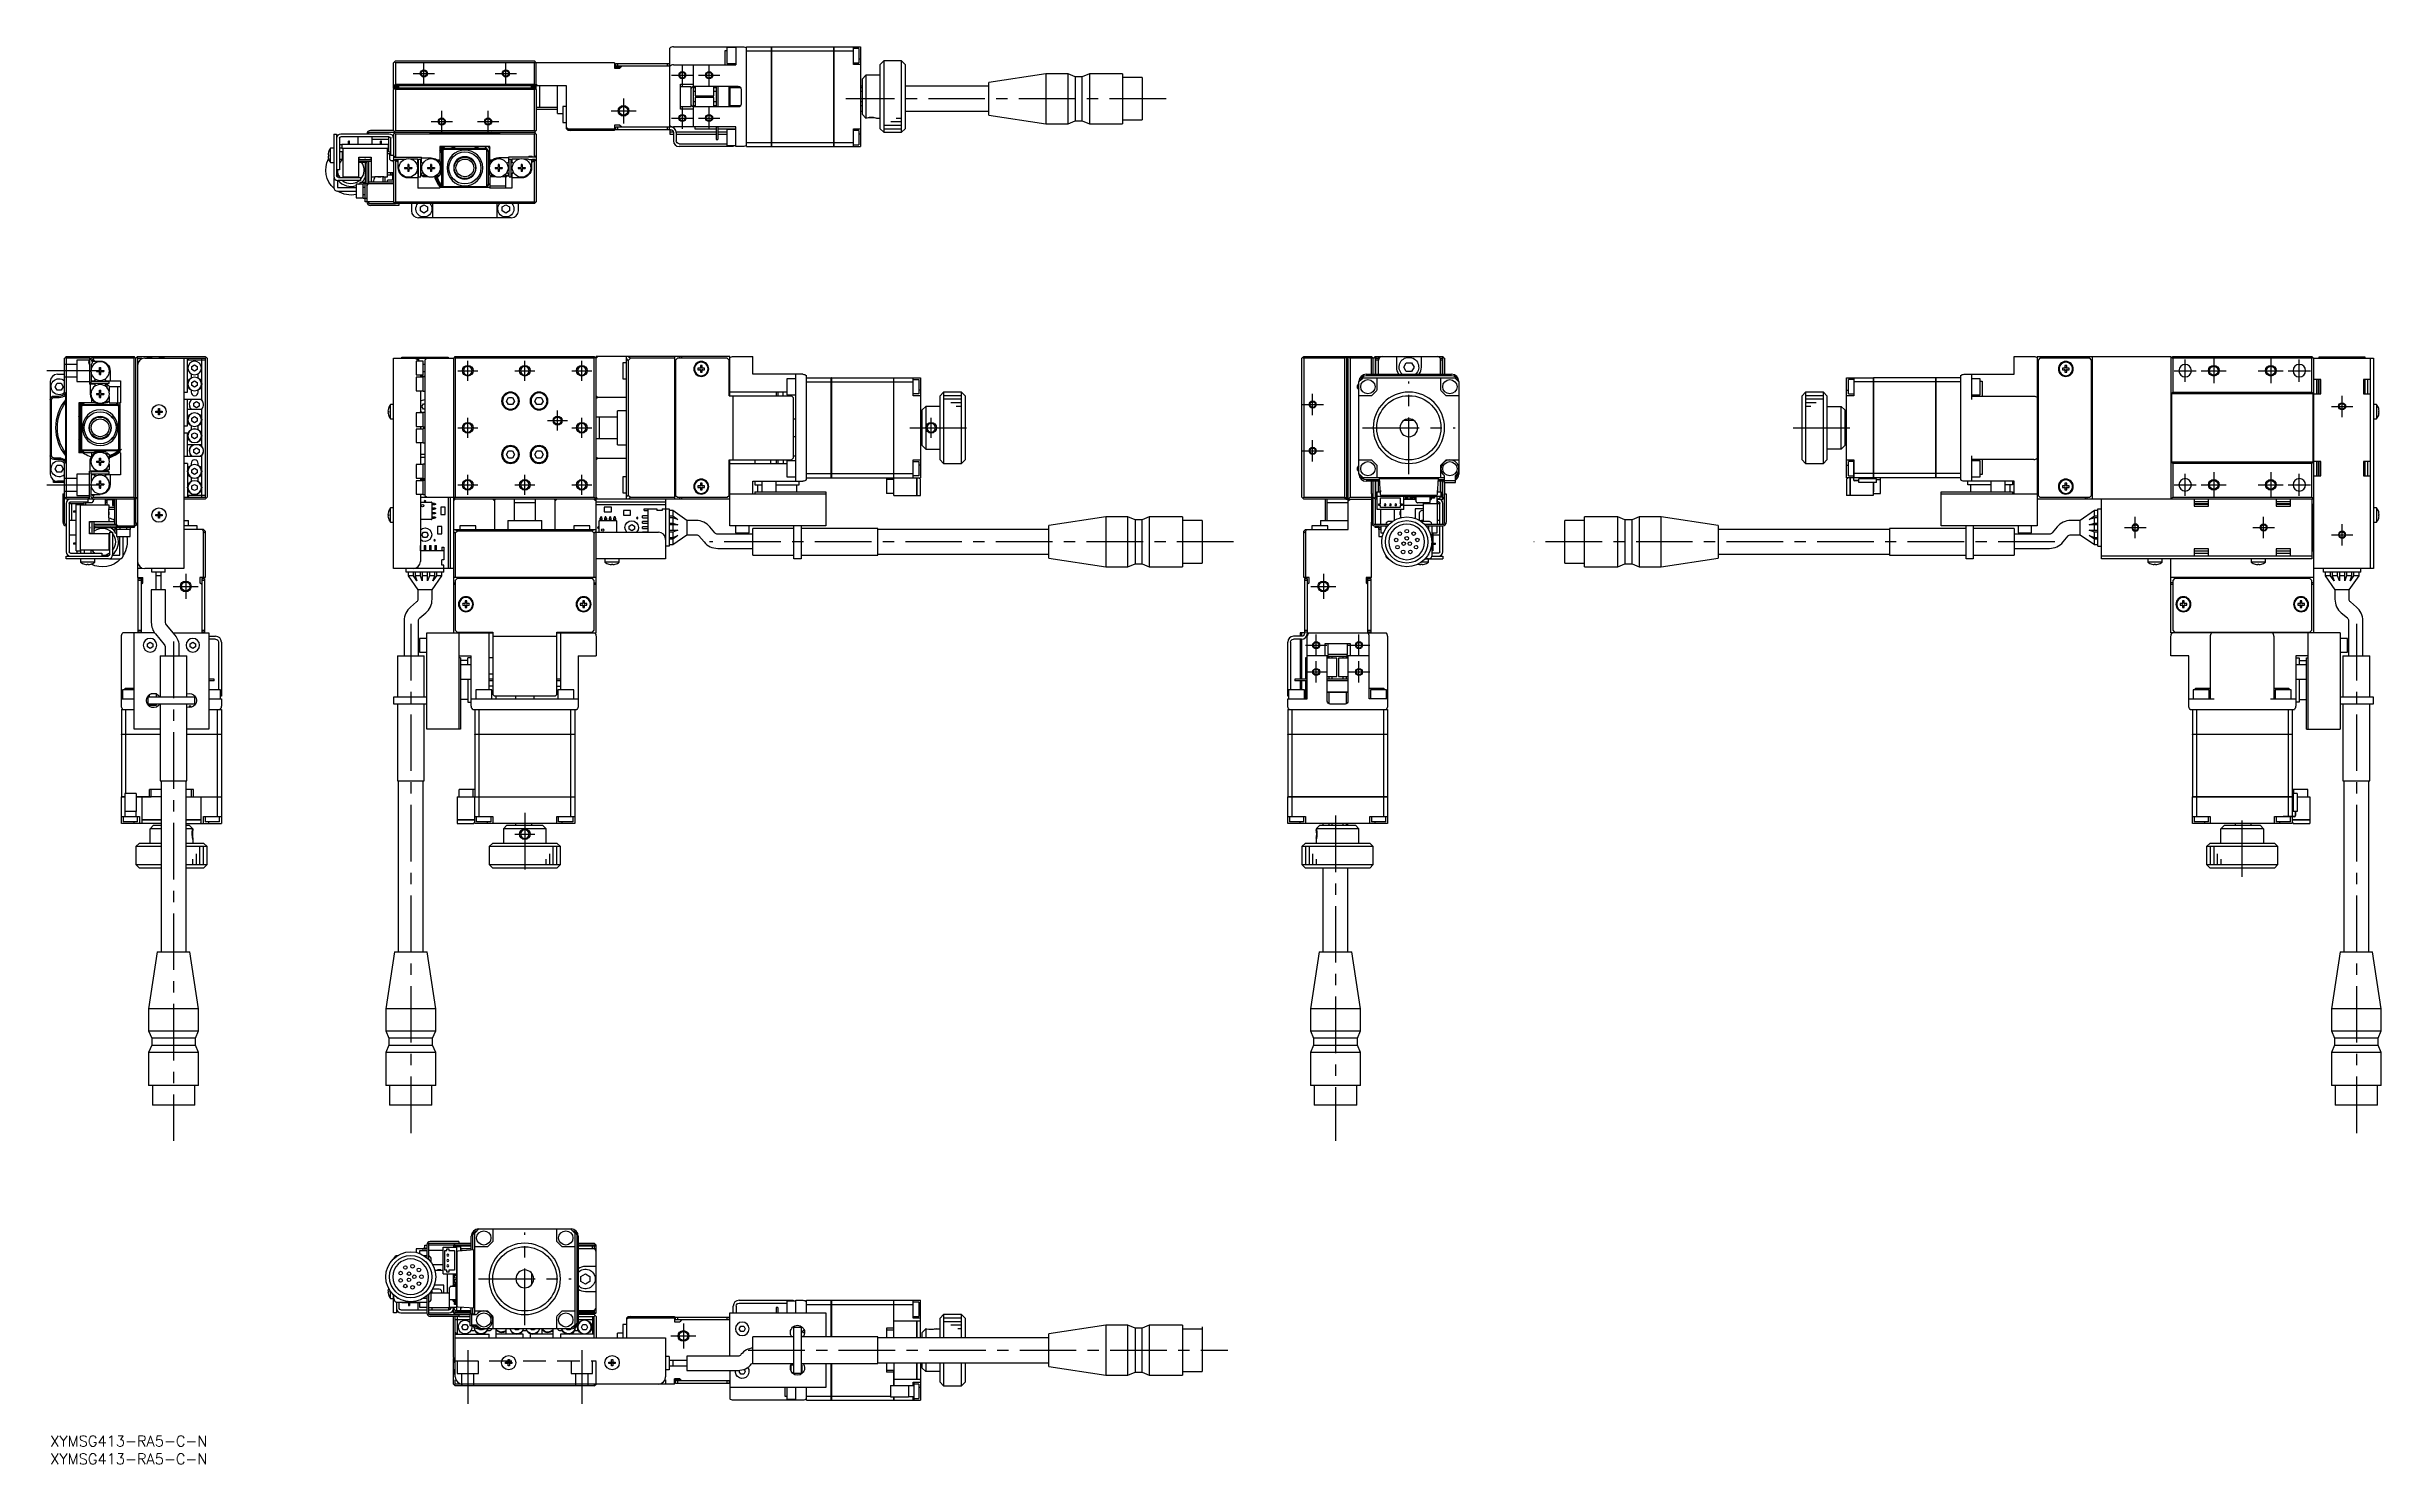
# Model space of a CAD drawing. Extents: x -1 to 654, y -8 to 390.
import ezdxf

# ---------------------------------------------------------------- set-up
doc = ezdxf.new("R2010")
doc.units = 0
doc.header["$LTSCALE"] = 0.5
doc.linetypes.add('CENTER', pattern=[50.8, 31.75, -6.35, 6.35, -6.35])
doc.linetypes.add('DASHED', pattern=[19.05, 12.7, -6.35])
for name, color, linetype in [('MSM_CENTER', 1, 'CENTER'), ('MSM_CONTINUOUS', 7, 'CONTINUOUS'), ('MSM_DASHED', 4, 'DASHED'), ('MSM_NARROW', 5, 'CONTINUOUS'), ('MSM_PART_NUMBER', 7, 'CONTINUOUS')]:
    doc.layers.add(name, color=color, linetype=linetype)
doc.styles.get("Standard").update_dxf_attribs({"font": 'txt.shx', "height": 1, "bigfont": 'bigfont.shx'})

# ---------------------------------------------------------------- blocks, each defined once
blk = doc.blocks.new('*U2')
at = {"layer": 'MSM_PART_NUMBER'}
blk.add_text('XYMSG413-RA5-C-N', height=3, dxfattribs=at).set_placement((0, -3))
blk = doc.blocks.new('*U3')
at = {"layer": 'MSM_PART_NUMBER'}
blk.add_text('XYMSG413-RA5-C-N', height=3, dxfattribs=at).set_placement((0, -8))

msp = doc.modelspace()

# ---------------------------------------------------------------- linework, layer by layer
at = {"layer": 'MSM_CENTER'}
for p, q in [((101.82, 382.12), (107.82, 382.12)), ((104.82, 379.12), (104.82, 385.12)), ((124.82, 382.12), (130.82, 382.12)), ((127.82, 379.12), (127.82, 385.12)), ((174.32, 381.62), (180.32, 381.62)), ((177.32, 378.62), (177.32, 384.62)), ((181.82, 381.62), (187.82, 381.62)), ((184.82, 378.62), (184.82, 384.62)), ((160.82, 375.12), (160.82, 368.12)), ((313.01, 375.02), (223.2, 375.02)), ((106.82, 368.62), (112.82, 368.62)), ((109.82, 365.62), (109.82, 371.62)), ((119.82, 368.62), (125.82, 368.62)), ((122.82, 365.62), (122.82, 371.62)), ((157.32, 371.62), (164.32, 371.62)), ((174.32, 369.62), (180.32, 369.62)), ((177.32, 366.62), (177.32, 372.62)), ((181.82, 369.62), (187.82, 369.62)), ((184.82, 366.62), (184.82, 372.62)), ((117.12, 295.94), (117.12, 301.54)), ((133.12, 295.94), (133.12, 301.54)), ((149.12, 295.94), (149.12, 301.54)), ((598.93, 295.64), (598.93, 301.84)), ((606.93, 302.24), (606.93, 295.24)), ((622.93, 302.24), (622.93, 295.24)), ((630.93, 295.64), (630.93, 301.84)), ((14, 298.74), (-1, 298.74)), ((114.32, 298.74), (119.92, 298.74)), ((130.32, 298.74), (135.92, 298.74)), ((146.32, 298.74), (151.92, 298.74)), ((381.14, 269.74), (381.14, 295.74)), ((595.83, 298.74), (602.03, 298.74)), ((603.43, 298.74), (610.43, 298.74)), ((619.43, 298.74), (626.43, 298.74)), ((627.83, 298.74), (634.03, 298.74)), ((351.14, 289.24), (357.14, 289.24)), ((354.14, 286.24), (354.14, 292.24)), ((639.93, 288.74), (645.93, 288.74)), ((642.93, 285.74), (642.93, 291.74)), ((114.32, 282.74), (119.92, 282.74)), ((117.12, 279.94), (117.12, 285.54)), ((139.52, 284.74), (145.12, 284.74)), ((142.32, 281.94), (142.32, 287.54)), ((146.32, 282.74), (151.92, 282.74)), ((149.12, 279.94), (149.12, 285.54)), ((241.12, 282.74), (259.12, 282.74)), ((247.12, 279.94), (247.12, 285.54)), ((368.14, 282.74), (394.14, 282.74)), ((488.93, 282.74), (506.93, 282.74)), ((351.14, 276.24), (357.14, 276.24)), ((354.14, 273.24), (354.14, 279.24)), ((117.12, 263.94), (117.12, 269.54)), ((133.12, 263.94), (133.12, 269.54)), ((149.12, 263.94), (149.12, 269.54)), ((598.93, 263.64), (598.93, 269.84)), ((606.93, 270.24), (606.93, 263.24)), ((622.93, 270.24), (622.93, 263.24)), ((630.93, 263.64), (630.93, 269.84)), ((-1, 266.74), (14, 266.74)), ((114.32, 266.74), (119.92, 266.74)), ((130.32, 266.74), (135.92, 266.74)), ((146.32, 266.74), (151.92, 266.74)), ((595.83, 266.74), (602.03, 266.74)), ((603.43, 266.74), (610.43, 266.74)), ((619.43, 266.74), (626.43, 266.74)), ((627.83, 266.74), (634.03, 266.74)), ((584.93, 251.74), (584.93, 257.74)), ((620.93, 251.74), (620.93, 257.74)), ((642.93, 249.74), (642.93, 255.74)), ((331.96, 250.74), (184.95, 250.74)), ((562.33, 250.74), (416.23, 250.74)), ((581.93, 254.74), (587.93, 254.74)), ((617.93, 254.74), (623.93, 254.74)), ((639.93, 252.74), (645.93, 252.74)), ((34.5, 238.24), (41.5, 238.24)), ((38, 241.74), (38, 234.74)), ((353.64, 238.24), (360.64, 238.24)), ((357.14, 241.74), (357.14, 234.74)), ((34.6, 222.74), (34.6, 82.74)), ((101.12, 227.74), (101.12, 82.74)), ((355.14, 218.74), (355.14, 224.74)), ((367.14, 218.74), (367.14, 224.74)), ((646.93, 227.74), (646.93, 82.74)), ((352.14, 221.74), (358.14, 221.74)), ((355.14, 211.24), (355.14, 217.24)), ((364.14, 221.74), (370.14, 221.74)), ((367.14, 211.24), (367.14, 217.24)), ((352.14, 214.24), (358.14, 214.24)), ((364.14, 214.24), (370.14, 214.24)), ((133.12, 174.74), (133.12, 156.74)), ((360.54, 173.99), (360.54, 82.74)), ((614.93, 156.74), (614.93, 174.74)), ((130.32, 168.74), (135.92, 168.74)), ((133.12, 31), (133.12, 57)), ((120.12, 44), (146.12, 44)), ((174.12, 28), (181.12, 28)), ((177.62, 31.5), (177.62, 24.5)), ((117.12, 24), (117.12, 9)), ((149.12, 24), (149.12, 9)), ((195.77, 24), (330.36, 24))]:
    msp.add_line(p, q, dxfattribs=at)
at = {"layer": 'MSM_CONTINUOUS'}
for p, q in [((173.82, 384.14), (173.82, 389.24)), ((174.82, 389.62), (194.32, 389.62)), ((189.32, 388.57), (189.82, 388.57)), ((189.32, 384.52), (189.32, 388.57)), ((189.82, 389.37), (189.82, 384.87)), ((192.32, 389.37), (189.82, 389.37)), ((192.32, 389.62), (192.32, 384.52)), ((195.32, 361.62), (195.32, 389.62)), ((195.32, 389.62), (202.31, 389.62)), ((195.32, 388.47), (202.31, 388.47)), ((202.31, 361.62), (202.31, 389.62)), ((202.32, 389.61), (202.31, 389.61)), ((202.32, 388.46), (202.31, 388.46)), ((202.32, 389.62), (202.32, 361.62)), ((202.32, 389.62), (219.81, 389.62)), ((202.32, 388.47), (219.81, 388.47)), ((219.81, 361.62), (219.81, 389.62)), ((219.82, 389.61), (219.81, 389.61)), ((219.82, 388.46), (219.81, 388.46)), ((219.82, 389.62), (219.82, 361.62)), ((219.82, 389.62), (227.32, 389.62)), ((219.82, 388.47), (225.32, 388.47)), ((225.32, 384.62), (225.32, 389.62)), ((226.82, 389.12), (225.32, 389.12)), ((226.82, 389.12), (226.82, 385.12)), ((227.32, 389.62), (227.32, 361.62)), ((96.82, 385.62), (96.32, 385.12)), ((96.32, 377.92), (96.32, 385.12)), ((96.82, 385.12), (96.57, 385.37)), ((96.82, 385.62), (135.82, 385.62)), ((135.82, 385.12), (96.82, 385.12)), ((96.82, 385.12), (96.82, 379.12)), ((136.32, 385.12), (135.82, 385.62)), ((136.07, 385.37), (135.82, 385.12)), ((135.82, 379.12), (135.82, 385.12)), ((158.32, 385.12), (136.32, 385.12)), ((136.32, 377.92), (136.32, 385.12)), ((158.32, 385.12), (158.32, 383.62)), ((160.07, 383.87), (158.32, 383.87)), ((158.32, 383.62), (159.82, 383.62)), ((158.62, 384.12), (158.62, 384.92)), ((158.62, 384.92), (173.62, 384.92)), ((173.82, 384.12), (158.62, 384.12)), ((159.12, 384.92), (159.12, 384.12)), ((160.32, 384.12), (159.82, 383.62)), ((173.12, 384.12), (173.12, 384.92)), ((173.62, 384.92), (173.62, 384.12)), ((173.82, 367.12), (173.82, 384.12)), ((174.82, 384.52), (192.32, 384.52)), ((180.32, 384.52), (180.32, 378.49)), ((189.82, 384.87), (192.32, 384.87)), ((225.32, 385.12), (226.82, 385.12)), ((227.32, 384.62), (225.32, 384.62)), ((227.32, 386.12), (226.82, 386.12)), ((227.82, 380.62), (228.82, 381.62)), ((227.82, 370.62), (227.82, 380.62)), ((228.82, 381.62), (228.82, 369.62)), ((232.82, 381.62), (228.82, 381.62)), ((233.82, 385.62), (232.82, 384.62)), ((232.82, 366.62), (232.82, 384.62)), ((233.82, 385.62), (233.82, 365.62)), ((238.82, 385.62), (233.82, 385.62)), ((238.82, 365.62), (238.82, 385.62)), ((239.82, 384.62), (238.82, 385.62)), ((239.82, 384.62), (239.82, 366.62)), ((279.32, 382.02), (263.32, 379.59)), ((279.32, 382.02), (279.32, 368.02)), ((285.52, 382.02), (279.32, 382.02)), ((285.52, 368.02), (285.52, 382.02)), ((287.52, 381.17), (285.52, 382.02)), ((287.52, 381.17), (287.52, 368.87)), ((289.52, 381.17), (287.52, 381.17)), ((291.52, 382.02), (289.52, 381.17)), ((289.52, 368.87), (289.52, 381.17)), ((291.52, 382.02), (291.52, 368.02)), ((300.82, 382.02), (291.52, 382.02)), ((300.82, 382.02), (300.82, 368.02)), ((306.32, 380.97), (300.82, 380.97)), ((306.32, 380.97), (306.32, 369.07)), ((96.32, 378.62), (96.82, 379.12)), ((144.82, 378.62), (96.32, 378.62)), ((96.32, 378.42), (97.72, 378.42)), ((96.42, 377.82), (96.32, 377.92)), ((96.57, 377.87), (96.32, 377.62)), ((96.32, 366.12), (96.32, 377.62)), ((96.42, 377.72), (96.42, 377.92)), ((96.82, 378.12), (96.57, 377.87)), ((96.82, 377.62), (96.57, 377.87)), ((97.42, 378.22), (96.72, 378.22)), ((96.82, 379.12), (135.82, 379.12)), ((96.82, 378.12), (135.82, 378.12)), ((135.82, 377.62), (96.82, 377.62)), ((96.82, 377.62), (96.82, 366.12)), ((97.72, 378.42), (97.72, 378.12)), ((136.32, 378.42), (134.92, 378.42)), ((134.92, 378.42), (134.92, 378.12)), ((135.92, 378.22), (135.22, 378.22)), ((135.82, 379.12), (136.32, 378.62)), ((136.07, 377.87), (135.82, 378.12)), ((136.07, 377.87), (135.82, 377.62)), ((135.82, 366.12), (135.82, 377.62)), ((136.32, 377.62), (136.07, 377.87)), ((136.22, 377.92), (136.22, 377.72)), ((136.32, 377.92), (136.22, 377.82)), ((136.82, 378.62), (136.32, 379.12)), ((136.32, 377.62), (136.32, 366.12)), ((137.32, 372.62), (137.32, 378.62)), ((142.32, 370.87), (142.32, 378.62)), ((144.82, 366.62), (144.82, 378.62)), ((176.82, 379.12), (180.32, 379.12)), ((176.82, 372.12), (176.82, 379.12)), ((179.82, 378.37), (176.82, 378.37)), ((179.82, 372.87), (179.82, 378.37)), ((180.32, 378.49), (180.41, 378.49)), ((180.33, 378.47), (180.41, 378.49)), ((180.42, 372.75), (180.42, 378.5)), ((180.92, 378.12), (180.42, 378.12)), ((180.42, 377.12), (180.92, 377.12)), ((180.92, 374.12), (180.42, 374.12)), ((180.62, 378.52), (193.02, 378.52)), ((180.82, 378.52), (180.82, 378.12)), ((180.92, 378.52), (180.92, 375.87)), ((180.92, 375.87), (186.12, 375.87)), ((180.92, 375.37), (180.92, 372.72)), ((186.12, 375.37), (180.92, 375.37)), ((186.12, 375.87), (186.12, 378.52)), ((186.82, 378.12), (186.12, 378.12)), ((186.12, 377.12), (186.82, 377.12)), ((186.12, 372.72), (186.12, 375.37)), ((186.82, 374.12), (186.12, 374.12)), ((186.82, 378.52), (186.82, 372.72)), ((187.32, 378.52), (187.32, 372.72)), ((190.42, 372.72), (190.42, 378.52)), ((190.62, 378.52), (190.62, 372.72)), ((193.71, 378.12), (190.62, 378.12)), ((193.82, 377.72), (193.82, 373.52)), ((227.82, 378.52), (227.32, 378.52)), ((227.82, 378.12), (227.32, 378.12)), ((227.32, 377.12), (227.82, 377.12)), ((227.82, 374.12), (227.32, 374.12)), ((263.32, 378.52), (239.82, 378.52)), ((263.32, 370.45), (263.32, 379.59)), ((136.32, 372.62), (142.32, 372.62)), ((136.32, 372.12), (142.32, 372.12)), ((142.32, 370.87), (143.82, 370.87)), ((143.82, 372.87), (143.82, 368.37)), ((144.82, 372.87), (143.82, 372.87)), ((143.82, 368.37), (144.82, 368.37)), ((144.82, 366.93), (145.43, 366.62)), ((159.82, 367.62), (158.32, 367.62)), ((158.32, 367.62), (158.32, 366.12)), ((158.62, 366.32), (158.62, 367.12)), ((158.62, 367.12), (174.02, 367.12)), ((159.12, 367.12), (159.12, 366.32)), ((159.82, 367.62), (160.32, 367.12)), ((173.12, 366.32), (173.12, 367.12)), ((173.62, 367.12), (173.62, 366.32)), ((192.32, 367.12), (174.82, 367.12)), ((176.82, 372.87), (179.82, 372.87)), ((180.32, 372.12), (176.82, 372.12)), ((180.32, 372.75), (180.32, 367.12)), ((180.32, 372.75), (180.41, 372.75)), ((180.41, 372.75), (180.33, 372.78)), ((180.42, 373.12), (180.92, 373.12)), ((193.02, 372.72), (180.62, 372.72)), ((180.82, 373.12), (180.82, 372.72)), ((180.82, 367.12), (180.82, 366.62)), ((186.12, 373.12), (186.82, 373.12)), ((186.82, 367.12), (186.82, 363.62)), ((187.32, 367.12), (187.32, 363.62)), ((190.62, 373.12), (193.71, 373.12)), ((192.32, 361.62), (192.32, 367.12)), ((227.32, 373.12), (227.82, 373.12)), ((227.32, 371.52), (227.82, 371.52)), ((228.82, 369.62), (227.82, 370.62)), ((231.82, 369.62), (232.82, 369.62)), ((239.82, 371.52), (263.32, 371.52)), ((263.32, 370.45), (279.32, 368.02)), ((279.32, 368.02), (285.52, 368.02)), ((285.52, 368.02), (287.52, 368.87)), ((287.52, 368.87), (289.52, 368.87)), ((289.52, 368.87), (291.52, 368.02)), ((291.52, 368.02), (300.82, 368.02)), ((300.82, 369.07), (306.32, 369.07)), ((78.62, 357.12), (78.62, 361.12)), ((79.52, 361.12), (78.62, 361.12)), ((79.52, 365.12), (80.32, 365.12)), ((79.52, 365.12), (79.52, 353.32)), ((80.32, 365.12), (80.32, 353.42)), ((81.12, 363.92), (81.12, 355.12)), ((81.82, 362.12), (81.12, 362.12)), ((81.82, 361.12), (81.12, 361.12)), ((95.12, 365.12), (81.52, 365.12)), ((95.12, 364.32), (81.52, 364.32)), ((81.82, 362.32), (81.82, 361.12)), ((81.82, 362.32), (94.82, 362.32)), ((81.82, 361.12), (94.82, 361.12)), ((82.07, 361.12), (82.07, 353.12)), ((83.94, 363.12), (83.69, 363.12)), ((83.69, 362.32), (83.69, 363.12)), ((83.94, 362.32), (83.94, 363.12)), ((86.32, 364.32), (86.32, 362.32)), ((89.32, 365.42), (89.32, 365.12)), ((89.52, 365.62), (96.82, 365.62)), ((96.32, 366.12), (89.82, 366.12)), ((90.32, 362.32), (90.32, 364.32)), ((95.02, 363.62), (90.32, 363.62)), ((92.94, 363.12), (92.69, 363.12)), ((92.69, 362.32), (92.69, 363.12)), ((92.94, 362.32), (92.94, 363.12)), ((94.57, 353.12), (94.57, 361.12)), ((94.82, 362.32), (94.82, 361.12)), ((95.02, 360.12), (95.02, 364.12)), ((95.47, 364.12), (95.02, 364.12)), ((95.52, 359.12), (95.52, 363.92)), ((96.32, 366.12), (96.57, 365.87)), ((96.57, 365.37), (96.32, 365.12)), ((96.32, 365.12), (96.32, 346.12)), ((96.57, 365.87), (96.82, 366.12)), ((96.57, 365.87), (96.82, 365.62)), ((96.57, 365.37), (96.82, 365.62)), ((96.82, 365.12), (96.57, 365.37)), ((96.82, 366.12), (135.82, 366.12)), ((96.82, 365.62), (135.82, 365.62)), ((96.82, 365.12), (96.82, 358.62)), ((135.82, 365.12), (96.82, 365.12)), ((106.32, 365.62), (106.67, 365.27)), ((106.67, 365.27), (125.97, 365.27)), ((123.32, 361.62), (109.32, 361.62)), ((109.32, 361.62), (109.32, 356.34)), ((109.82, 360.32), (110.12, 360.62)), ((109.82, 350.92), (109.82, 360.32)), ((110.62, 361.12), (110.12, 360.62)), ((110.12, 360.62), (110.12, 350.62)), ((122.32, 360.82), (110.32, 360.82)), ((110.62, 361.12), (122.02, 361.12)), ((122.02, 361.12), (122.52, 360.62)), ((122.52, 350.62), (122.52, 360.62)), ((122.52, 360.62), (122.82, 360.32)), ((122.82, 360.32), (122.82, 350.92)), ((123.32, 356.34), (123.32, 361.62)), ((125.97, 365.27), (126.32, 365.62)), ((135.82, 366.12), (136.07, 365.87)), ((135.82, 365.62), (136.07, 365.87)), ((135.82, 365.62), (136.07, 365.37)), ((136.07, 365.37), (135.82, 365.12)), ((135.82, 358.62), (135.82, 365.12)), ((136.07, 365.87), (136.32, 366.12)), ((136.32, 365.12), (136.07, 365.37)), ((136.32, 365.12), (136.32, 346.12)), ((145.32, 366.12), (144.82, 366.62)), ((158.32, 366.12), (145.32, 366.12)), ((145.43, 366.62), (158.32, 366.62)), ((145.43, 366.62), (145.93, 366.12)), ((174.02, 366.32), (158.62, 366.32)), ((173.82, 366.32), (173.82, 365.12)), ((174.81, 365.62), (173.82, 365.62)), ((173.82, 365.12), (174.82, 365.12)), ((174.82, 365.52), (174.82, 363.22)), ((186.82, 365.62), (175.62, 365.62)), ((175.62, 365.52), (175.62, 363.22)), ((175.62, 365.12), (186.82, 365.12)), ((176.42, 362.42), (189.82, 362.42)), ((191.62, 361.62), (176.42, 361.62)), ((180.82, 366.62), (186.82, 366.62)), ((186.82, 363.62), (187.32, 363.62)), ((187.32, 366.62), (192.32, 366.62)), ((189.82, 365.62), (187.32, 365.62)), ((187.32, 365.12), (189.82, 365.12)), ((189.82, 366.37), (189.82, 361.87)), ((192.32, 366.37), (189.82, 366.37)), ((189.82, 361.87), (192.32, 361.87)), ((191.12, 361.62), (191.12, 361.87)), ((191.62, 361.87), (191.62, 361.62)), ((194.32, 361.62), (192.32, 361.62)), ((195.32, 362.78), (202.31, 362.78)), ((195.32, 361.62), (202.31, 361.62)), ((202.32, 362.78), (202.31, 362.78)), ((202.32, 361.63), (202.31, 361.63)), ((202.32, 362.78), (219.81, 362.78)), ((202.32, 361.62), (219.81, 361.62)), ((219.82, 362.78), (219.81, 362.78)), ((219.82, 361.63), (219.81, 361.63)), ((219.82, 362.78), (225.32, 362.78)), ((219.82, 361.62), (227.32, 361.62)), ((225.32, 361.62), (225.32, 366.62)), ((225.32, 366.62), (227.32, 366.62)), ((226.82, 366.12), (225.32, 366.12)), ((225.32, 362.12), (226.82, 362.12)), ((226.82, 366.12), (226.82, 362.12)), ((227.32, 365.12), (226.82, 365.12)), ((232.82, 366.62), (233.82, 365.62)), ((233.82, 365.62), (238.82, 365.62)), ((238.82, 365.62), (239.82, 366.62)), ((77.93, 359.3), (78.05, 359.3)), ((78.05, 358.94), (77.93, 358.94)), ((78.05, 360.01), (78.05, 360.01)), ((78.05, 359.3), (78.05, 358.94)), ((78.05, 358.24), (78.05, 358.23)), ((78.62, 357.12), (79.52, 357.12)), ((81.12, 355.12), (80.32, 355.12)), ((80.57, 355.12), (80.57, 352.99)), ((82.02, 360.12), (81.12, 360.12)), ((81.12, 358.12), (82.02, 358.12)), ((82.02, 358.12), (82.02, 360.12)), ((82.07, 360.07), (82.02, 360.12)), ((82.02, 358.12), (82.07, 358.17)), ((86.57, 358.62), (90.07, 358.62)), ((86.57, 353.12), (86.57, 358.62)), ((90.07, 357.92), (86.57, 357.92)), ((90.07, 357.42), (86.57, 357.42)), ((86.57, 357.27), (88.32, 357.27)), ((88.32, 357.12), (88.82, 357.12)), ((88.32, 357.12), (88.32, 351.12)), ((88.82, 357.34), (88.82, 346.12)), ((89.32, 357.42), (89.32, 351.12)), ((90.07, 358.62), (90.07, 351.62)), ((94.57, 359.62), (95.52, 359.62)), ((96.32, 354.2), (94.57, 354.2)), ((94.57, 353.7), (96.32, 353.7)), ((95.02, 360.12), (95.52, 360.12)), ((95.24, 358.05), (95.24, 359.62)), ((95.59, 357.65), (95.27, 357.98)), ((95.42, 354.2), (95.42, 353.7)), ((96.32, 359.12), (95.52, 359.12)), ((96.32, 357.62), (95.66, 357.62)), ((95.92, 354.2), (95.92, 353.7)), ((96.12, 352.2), (96.12, 353.7)), ((96.13, 357.62), (96.13, 357.51)), ((96.32, 359.12), (96.82, 358.62)), ((96.32, 358.62), (104.12, 358.62)), ((96.57, 357.87), (96.32, 357.62)), ((96.57, 357.87), (96.82, 358.12)), ((96.82, 357.62), (96.57, 357.87)), ((96.82, 358.12), (99.71, 358.12)), ((97.12, 357.62), (96.82, 357.62)), ((96.82, 357.62), (96.82, 346.12)), ((97.62, 357.98), (97.12, 357.62)), ((97.12, 357.62), (97.62, 357.12)), ((97.62, 355.62), (97.62, 358.12)), ((99.42, 355.77), (100.21, 355.77)), ((99.42, 355.77), (99.42, 355.48)), ((99.42, 355.48), (100.21, 355.48)), ((99.95, 355.77), (99.95, 355.48)), ((100.56, 356.62), (100.27, 356.62)), ((100.27, 356.62), (100.27, 355.83)), ((100.27, 356.09), (100.56, 356.09)), ((100.27, 355.42), (100.27, 354.62)), ((100.27, 355.15), (100.56, 355.15)), ((100.56, 354.62), (100.27, 354.62)), ((100.56, 356.62), (100.56, 355.83)), ((100.56, 355.42), (100.56, 354.62)), ((100.62, 355.77), (101.42, 355.77)), ((100.62, 355.48), (101.42, 355.48)), ((100.89, 355.48), (100.89, 355.77)), ((103.12, 358.12), (101.13, 358.12)), ((101.42, 355.77), (101.42, 355.48)), ((102.86, 357.02), (103.12, 357.17)), ((103.12, 354.07), (102.86, 354.22)), ((103.12, 357.17), (103.12, 358.12)), ((103.12, 354.07), (103.12, 349.92)), ((103.32, 353.12), (103.32, 358.12)), ((103.32, 358.12), (103.92, 358.12)), ((103.92, 353.12), (103.92, 358.12)), ((104.12, 357.17), (104.12, 358.62)), ((104.12, 358.42), (106.82, 358.42)), ((104.12, 357.17), (104.34, 357.04)), ((104.42, 354.24), (104.12, 354.07)), ((104.12, 353.62), (104.12, 354.07)), ((105.82, 355.77), (106.61, 355.77)), ((105.82, 355.77), (105.82, 355.48)), ((105.82, 355.48), (106.61, 355.48)), ((106.35, 355.77), (106.35, 355.48)), ((106.96, 356.62), (106.67, 356.62)), ((106.67, 356.62), (106.67, 355.83)), ((106.67, 356.09), (106.96, 356.09)), ((106.67, 355.42), (106.67, 354.62)), ((106.67, 355.15), (106.96, 355.15)), ((106.96, 354.62), (106.67, 354.62)), ((106.96, 356.62), (106.96, 355.83)), ((106.96, 355.42), (106.96, 354.62)), ((107.02, 355.77), (107.82, 355.77)), ((107.02, 355.48), (107.82, 355.48)), ((107.29, 355.48), (107.29, 355.77)), ((107.82, 355.77), (107.82, 355.48)), ((108.42, 357.92), (109.32, 357.92)), ((109.32, 357.42), (108.96, 357.42)), ((109.32, 354.91), (109.32, 353.62)), ((113.46, 356.93), (113.52, 357)), ((113.52, 354.25), (113.46, 354.31)), ((113.52, 357.06), (113.52, 357)), ((113.52, 354.25), (113.52, 354.18)), ((115.26, 358.59), (115.26, 358.59)), ((123.32, 357.92), (124.22, 357.92)), ((123.67, 357.42), (123.32, 357.42)), ((123.32, 353.62), (123.32, 354.91)), ((124.82, 355.77), (125.61, 355.77)), ((124.82, 355.77), (124.82, 355.48)), ((124.82, 355.48), (125.61, 355.48)), ((125.35, 355.77), (125.35, 355.48)), ((125.96, 356.62), (125.67, 356.62)), ((125.67, 356.62), (125.67, 355.83)), ((125.67, 356.09), (125.96, 356.09)), ((125.67, 355.42), (125.67, 354.62)), ((125.67, 355.15), (125.96, 355.15)), ((125.96, 354.62), (125.67, 354.62)), ((128.52, 358.42), (125.82, 358.42)), ((125.96, 356.62), (125.96, 355.83)), ((125.96, 355.42), (125.96, 354.62)), ((126.02, 355.77), (126.82, 355.77)), ((126.02, 355.48), (126.82, 355.48)), ((126.29, 355.48), (126.29, 355.77)), ((126.82, 355.77), (126.82, 355.48)), ((128.22, 354.24), (128.52, 354.07)), ((128.52, 357.17), (128.3, 357.04)), ((136.32, 358.62), (128.52, 358.62)), ((128.52, 358.62), (128.52, 357.17)), ((128.52, 354.07), (128.52, 353.62)), ((128.72, 353.12), (128.72, 358.12)), ((128.72, 358.12), (129.32, 358.12)), ((129.32, 353.12), (129.32, 358.12)), ((131.51, 358.12), (129.52, 358.12)), ((129.52, 358.12), (129.52, 357.17)), ((129.52, 357.17), (129.78, 357.02)), ((129.78, 354.22), (129.52, 354.07)), ((129.52, 354.07), (129.52, 349.92)), ((131.22, 355.77), (132.01, 355.77)), ((131.22, 355.77), (131.22, 355.48)), ((131.22, 355.48), (132.01, 355.48)), ((131.75, 355.77), (131.75, 355.48)), ((132.36, 356.62), (132.07, 356.62)), ((132.07, 356.62), (132.07, 355.83)), ((132.07, 356.09), (132.36, 356.09)), ((132.07, 355.42), (132.07, 354.62)), ((132.07, 355.15), (132.36, 355.15)), ((132.36, 354.62), (132.07, 354.62)), ((132.36, 356.62), (132.36, 355.83)), ((132.36, 355.42), (132.36, 354.62)), ((132.42, 355.77), (133.22, 355.77)), ((132.42, 355.48), (133.22, 355.48)), ((132.69, 355.48), (132.69, 355.77)), ((134.06, 358.12), (132.93, 358.12)), ((133.22, 355.77), (133.22, 355.48)), ((135.02, 357.92), (135.02, 355.62)), ((135.02, 357.12), (135.52, 357.62)), ((135.52, 357.62), (135.07, 357.94)), ((135.38, 358.12), (135.82, 358.12)), ((135.82, 357.62), (135.52, 357.62)), ((135.82, 358.62), (136.32, 359.12)), ((135.82, 358.12), (136.07, 357.87)), ((136.07, 357.87), (135.82, 357.62)), ((135.82, 346.12), (135.82, 357.62)), ((136.32, 357.62), (136.07, 357.87)), ((79.57, 352.98), (79.57, 350.12)), ((80.57, 352.13), (80.57, 350.12)), ((80.57, 350.12), (85.82, 350.12)), ((80.57, 349.12), (85.82, 349.12)), ((87.02, 352.12), (80.72, 352.12)), ((80.82, 352.92), (87.02, 352.92)), ((82.07, 353.12), (86.57, 353.12)), ((85.82, 351.02), (85.82, 347.22)), ((87.82, 351.02), (85.82, 351.02)), ((85.82, 347.22), (87.82, 347.22)), ((86.82, 351.52), (86.82, 351.02)), ((88.32, 351.52), (86.82, 351.52)), ((87.02, 352.92), (87.02, 352.12)), ((87.82, 347.12), (87.82, 351.12)), ((96.32, 351.12), (87.82, 351.12)), ((88.32, 350.12), (87.82, 350.12)), ((87.82, 348.12), (88.32, 348.12)), ((87.82, 347.12), (88.82, 347.12)), ((88.32, 347.12), (88.32, 351.12)), ((88.32, 346.12), (88.32, 347.12)), ((88.82, 350.62), (89.32, 351.12)), ((96.32, 351.62), (89.32, 351.62)), ((90.07, 353.12), (91.07, 353.12)), ((91.07, 353.12), (91.07, 353.22)), ((91.07, 353.22), (93.57, 353.22)), ((91.87, 353.22), (91.87, 353.12)), ((91.87, 353.12), (92.77, 353.12)), ((92.24, 353.22), (92.24, 353.12)), ((92.39, 353.22), (92.39, 353.12)), ((92.77, 353.22), (92.77, 353.12)), ((93.42, 351.62), (93.42, 353.22)), ((93.57, 353.12), (93.57, 353.22)), ((93.57, 353.12), (94.57, 353.12)), ((93.92, 351.62), (93.92, 353.12)), ((96.32, 352.2), (94.72, 352.2)), ((94.72, 351.7), (96.32, 351.7)), ((96.12, 351.62), (96.12, 351.7)), ((103.12, 352.82), (100.42, 352.82)), ((109.32, 349.92), (103.12, 349.92)), ((103.32, 353.12), (103.92, 353.12)), ((104.12, 353.62), (105.16, 353.62)), ((104.62, 353.12), (104.12, 353.62)), ((106.11, 353.12), (104.62, 353.12)), ((108.82, 353.12), (107.53, 353.12)), ((108.48, 353.62), (109.32, 353.62)), ((109.32, 353.62), (108.82, 353.12)), ((109.32, 349.92), (109.32, 350.12)), ((123.32, 350.12), (109.32, 350.12)), ((110.12, 350.62), (109.82, 350.92)), ((110.12, 350.62), (110.32, 350.42)), ((110.62, 350.12), (110.32, 350.42)), ((110.32, 350.42), (122.32, 350.42)), ((113.16, 352.42), (113.34, 352.42)), ((113.57, 352.2), (113.34, 352.42)), ((113.57, 352.2), (113.4, 352.2)), ((113.57, 352.06), (113.57, 352.2)), ((115.26, 352.66), (115.26, 352.66)), ((119.29, 352.42), (119.07, 352.2)), ((119.24, 352.2), (119.07, 352.2)), ((119.07, 352.2), (119.07, 352.06)), ((119.29, 352.42), (119.48, 352.42)), ((122.32, 350.42), (122.02, 350.12)), ((122.32, 350.42), (122.52, 350.62)), ((122.82, 350.92), (122.52, 350.62)), ((125.11, 353.12), (123.27, 353.12)), ((123.27, 353.12), (123.27, 350.12)), ((123.27, 350.62), (127.77, 350.62)), ((123.32, 353.62), (124.16, 353.62)), ((123.82, 353.12), (123.32, 353.62)), ((123.32, 349.92), (123.32, 350.12)), ((129.52, 349.92), (123.32, 349.92)), ((128.02, 353.12), (126.53, 353.12)), ((127.48, 353.62), (128.52, 353.62)), ((127.77, 349.92), (127.77, 353.12)), ((128.52, 353.62), (128.02, 353.12)), ((128.72, 353.12), (129.32, 353.12)), ((132.22, 352.82), (129.52, 352.82)), ((96.32, 346.12), (88.32, 346.12)), ((89.32, 346.12), (89.32, 345.82)), ((89.52, 345.62), (96.82, 345.62)), ((97.82, 345.12), (89.82, 345.12)), ((96.32, 346.12), (96.82, 345.62)), ((96.57, 345.87), (96.82, 346.12)), ((96.82, 346.12), (135.82, 346.12)), ((135.82, 345.62), (96.82, 345.62)), ((97.82, 345.62), (97.82, 345.12)), ((101.32, 345.62), (101.32, 343.62)), ((107.32, 341.62), (103.32, 341.62)), ((103.82, 344.7), (104.82, 345.28)), ((103.82, 343.54), (103.82, 344.7)), ((104.82, 342.97), (103.82, 343.54)), ((104.82, 345.28), (105.82, 344.7)), ((105.82, 343.54), (104.82, 342.97)), ((105.82, 344.7), (105.82, 343.54)), ((107.32, 341.62), (107.32, 345.62)), ((125.32, 341.62), (107.32, 341.62)), ((125.32, 345.62), (125.32, 341.62)), ((129.32, 341.62), (125.32, 341.62)), ((126.82, 344.7), (127.82, 345.28)), ((126.82, 343.54), (126.82, 344.7)), ((127.82, 342.97), (126.82, 343.54)), ((127.82, 345.28), (128.82, 344.7)), ((128.82, 343.54), (127.82, 342.97)), ((128.82, 344.7), (128.82, 343.54)), ((131.32, 343.62), (131.32, 345.62)), ((136.32, 346.12), (135.82, 345.62)), ((135.82, 346.12), (136.07, 345.87)), ((4, 302.24), (4.25, 302.49)), ((4, 292.74), (4, 302.24)), ((4.5, 302.74), (4.25, 302.49)), ((4.25, 302.49), (4.5, 302.24)), ((4.5, 302.74), (23.5, 302.74)), ((4.5, 302.24), (4.5, 263.24)), ((11, 302.24), (4.5, 302.24)), ((11, 302.24), (10.5, 302.74)), ((11, 302.74), (11, 294.94)), ((11.5, 302.24), (11.75, 302.49)), ((11.5, 301.8), (11.5, 302.24)), ((12, 301.94), (11.69, 301.49)), ((11.7, 301.44), (14, 301.44)), ((12, 302.74), (11.75, 302.49)), ((11.75, 302.49), (12, 302.24)), ((12, 302.24), (12, 301.94)), ((23.5, 302.24), (12, 302.24)), ((12.5, 301.44), (12, 301.94)), ((23.75, 302.49), (23.5, 302.74)), ((23.5, 302.24), (23.75, 302.49)), ((23.5, 263.24), (23.5, 302.24)), ((23.75, 302.49), (24, 302.24)), ((24.25, 302.49), (24, 302.24)), ((24, 263.24), (24, 302.24)), ((24.5, 302.74), (24.25, 302.49)), ((24.25, 302.49), (24.5, 302.24)), ((24.5, 302.74), (31.7, 302.74)), ((24.5, 302.24), (24.5, 240.74)), ((24.5, 302.24), (25.7, 302.24)), ((26.5, 302.24), (43.5, 302.24)), ((27.3, 302.24), (27.3, 302.54)), ((27.3, 302.54), (28.5, 302.54)), ((28.5, 302.24), (28.5, 302.54)), ((30.5, 302.24), (31, 302.74)), ((31, 302.74), (31, 302.24)), ((31.2, 302.74), (31.2, 302.24)), ((31.4, 302.34), (31.4, 302.24)), ((31.75, 302.49), (31.5, 302.24)), ((31.7, 302.74), (31.8, 302.64)), ((31.7, 302.64), (31.9, 302.64)), ((32, 302.74), (31.75, 302.49)), ((31.75, 302.49), (32, 302.24)), ((32, 302.74), (43.5, 302.74)), ((37.5, 302.24), (37.5, 243.24)), ((38.5, 292.74), (38.5, 302.24)), ((38.5, 301.74), (39, 302.24)), ((43.5, 301.74), (38.5, 301.74)), ((42.5, 290.56), (42.5, 302.24)), ((43.75, 302.49), (43.5, 302.74)), ((43.5, 302.24), (43.75, 302.49)), ((43.5, 302.24), (43.5, 263.24)), ((44, 302.24), (43.75, 302.49)), ((44, 302.24), (44, 263.24)), ((96.32, 302.24), (113.12, 302.24)), ((96.32, 243.24), (96.32, 302.24)), ((98.62, 302.54), (111.62, 302.54)), ((98.62, 302.24), (98.62, 302.54)), ((102.62, 301.39), (102.62, 297.59)), ((104.62, 301.39), (102.62, 301.39)), ((103.37, 301.5), (103.37, 302.24)), ((104.62, 297.59), (104.62, 301.39)), ((105.62, 302.24), (105.12, 301.74)), ((105.12, 301.74), (105.12, 263.74)), ((111.62, 302.54), (111.62, 302.24)), ((113.12, 302.24), (113.37, 302.49)), ((113.12, 302.24), (113.12, 225.24)), ((113.37, 302.49), (113.62, 302.74)), ((113.62, 302.24), (113.37, 302.49)), ((113.62, 302.74), (152.62, 302.74)), ((152.62, 302.24), (113.62, 302.24)), ((113.62, 302.24), (113.62, 263.24)), ((152.62, 302.74), (152.87, 302.49)), ((152.87, 302.49), (152.62, 302.24)), ((152.62, 263.24), (152.62, 302.24)), ((152.87, 302.49), (153.12, 302.24)), ((153.12, 225.24), (153.12, 302.74)), ((190.62, 302.74), (153.12, 302.74)), ((153.12, 302.24), (153.62, 302.74)), ((161.62, 262.74), (161.62, 302.74)), ((162.12, 301.63), (161.62, 302.13)), ((162.73, 302.24), (162.12, 301.63)), ((162.12, 301.63), (162.12, 263.85)), ((162.23, 302.74), (162.73, 302.24)), ((175.12, 302.24), (162.73, 302.24)), ((175.12, 302.74), (175.12, 262.74)), ((175.92, 302.24), (175.42, 301.74)), ((175.42, 301.74), (175.42, 263.74)), ((189.92, 302.24), (175.92, 302.24)), ((176.62, 302.24), (176.62, 302.74)), ((177.12, 302.74), (177.12, 302.24)), ((190.42, 301.74), (189.92, 302.24)), ((190.42, 291.74), (190.42, 301.74)), ((190.62, 291.74), (190.62, 302.74)), ((191.62, 302.74), (197.12, 302.74)), ((197.12, 297.74), (197.12, 302.74)), ((351.39, 302.49), (351.14, 302.24)), ((351.14, 263.24), (351.14, 302.24)), ((351.64, 302.74), (351.39, 302.49)), ((351.39, 302.49), (351.64, 302.24)), ((351.64, 302.74), (363.14, 302.74)), ((351.64, 302.24), (351.64, 263.24)), ((363.14, 302.24), (351.64, 302.24)), ((363.39, 302.49), (363.14, 302.74)), ((363.14, 302.24), (363.39, 302.49)), ((363.14, 263.24), (363.14, 302.24)), ((363.24, 302.64), (363.44, 302.64)), ((363.34, 302.64), (363.44, 302.74)), ((363.64, 302.24), (363.39, 302.49)), ((363.44, 302.74), (370.64, 302.74)), ((363.64, 302.24), (363.64, 263.24)), ((363.94, 301.34), (363.64, 301.34)), ((363.74, 301.64), (363.74, 302.34)), ((363.94, 302.74), (363.94, 301.34)), ((364.14, 254.24), (364.14, 302.74)), ((364.14, 302.74), (364.64, 302.24)), ((370.64, 302.24), (364.64, 302.24)), ((364.64, 302.24), (364.64, 263.24)), ((370.89, 302.49), (370.64, 302.74)), ((370.64, 302.24), (370.89, 302.49)), ((370.64, 297.74), (370.64, 302.24)), ((371.14, 302.24), (370.89, 302.49)), ((371.14, 302.24), (371.39, 302.49)), ((371.14, 297.74), (371.14, 302.24)), ((371.64, 302.74), (371.39, 302.49)), ((371.39, 302.49), (371.64, 302.24)), ((372.14, 302.74), (371.64, 302.24)), ((371.64, 302.74), (390.64, 302.74)), ((371.64, 302.24), (371.64, 297.74)), ((371.84, 297.74), (371.84, 302.24)), ((371.84, 302.24), (372.64, 302.24)), ((372.64, 301.74), (371.84, 301.74)), ((372.64, 301.74), (372.64, 302.74)), ((372.64, 297.74), (372.64, 301.74)), ((377.64, 302.74), (377.64, 299.74)), ((384.64, 299.74), (384.64, 302.74)), ((389.64, 302.54), (389.64, 302.74)), ((389.9, 302.24), (390.44, 302.24)), ((390.44, 301.74), (390.04, 301.74)), ((390.04, 297.74), (390.04, 301.74)), ((390.44, 302.24), (390.44, 297.74)), ((390.64, 297.74), (390.64, 302.74)), ((390.89, 302.49), (390.64, 302.74)), ((390.64, 302.24), (390.89, 302.49)), ((390.89, 302.49), (391.14, 302.24)), ((391.14, 302.24), (391.14, 297.74)), ((550.93, 297.74), (550.93, 302.74)), ((550.93, 302.74), (556.43, 302.74)), ((557.43, 302.74), (557.43, 255.24)), ((557.43, 302.74), (594.93, 302.74)), ((558.13, 302.24), (557.63, 301.74)), ((557.63, 301.74), (557.63, 263.74)), ((572.13, 302.24), (558.13, 302.24)), ((570.93, 302.24), (570.93, 302.74)), ((571.43, 302.24), (571.43, 302.74)), ((572.63, 301.74), (572.13, 302.24)), ((572.63, 263.74), (572.63, 301.74)), ((572.93, 262.74), (572.93, 302.74)), ((594.93, 302.74), (594.93, 262.74)), ((594.93, 302.24), (595.18, 302.49)), ((595.18, 302.49), (595.43, 302.74)), ((595.18, 302.49), (595.43, 302.24)), ((595.43, 302.74), (634.43, 302.74)), ((595.43, 302.24), (595.43, 292.74)), ((634.43, 302.24), (595.43, 302.24)), ((634.43, 302.74), (634.68, 302.49)), ((634.43, 302.24), (634.68, 302.49)), ((634.43, 292.74), (634.43, 302.24)), ((634.68, 302.49), (634.93, 302.24)), ((634.93, 302.24), (634.93, 225.24)), ((634.93, 302.24), (651.73, 302.24)), ((649.43, 302.54), (636.43, 302.54)), ((636.43, 302.54), (636.43, 302.24)), ((649.43, 302.24), (649.43, 302.54)), ((650.93, 243.24), (650.93, 302.24)), ((651.73, 302.24), (651.73, 243.24)), ((0, 295.74), (0, 269.74)), ((1.35, 294.24), (1.92, 295.24)), ((1.92, 295.24), (3.08, 295.24)), ((2, 297.74), (4, 297.74)), ((3.08, 295.24), (3.65, 294.24)), ((12.45, 294.94), (11, 294.94)), ((11.2, 294.94), (11.2, 292.24)), ((11.5, 300.48), (11.5, 299.35)), ((11.5, 297.93), (11.5, 295.94)), ((11.5, 295.94), (12.45, 295.94)), ((11.5, 295.14), (11.5, 295.74)), ((16.5, 295.74), (11.5, 295.74)), ((16.5, 295.14), (11.5, 295.14)), ((12.45, 295.94), (12.6, 296.2)), ((12.45, 294.94), (12.58, 294.72)), ((13, 298.78), (13.8, 298.78)), ((13, 298.78), (13, 298.49)), ((13, 298.49), (13.8, 298.49)), ((13.53, 298.49), (13.53, 298.78)), ((13.86, 299.64), (14.15, 299.64)), ((13.86, 298.84), (13.86, 299.64)), ((14.15, 299.11), (13.86, 299.11)), ((13.86, 297.64), (13.86, 298.43)), ((13.86, 298.17), (14.15, 298.17)), ((13.86, 297.64), (14.15, 297.64)), ((14.15, 298.84), (14.15, 299.64)), ((14.15, 297.64), (14.15, 298.43)), ((14.21, 298.78), (15, 298.78)), ((14.21, 298.49), (15, 298.49)), ((14.47, 298.49), (14.47, 298.78)), ((15, 298.78), (15, 298.49)), ((15.38, 294.64), (15.55, 294.94)), ((15.4, 296.2), (15.55, 295.94)), ((15.55, 295.94), (19.7, 295.94)), ((15.55, 294.94), (16, 294.94)), ((16, 293.9), (16, 294.94)), ((16, 294.94), (16.5, 294.44)), ((16.5, 295.14), (16.5, 295.74)), ((16.8, 298.64), (16.8, 295.94)), ((19.7, 295.94), (19.7, 289.74)), ((39.5, 297.87), (39.5, 296.72)), ((39.75, 299.92), (40.5, 300.36)), ((39.75, 299.06), (39.75, 299.92)), ((40.5, 298.62), (39.75, 299.06)), ((39.75, 295.42), (40.5, 295.86)), ((39.75, 294.56), (39.75, 295.42)), ((40.5, 300.36), (41.25, 299.92)), ((41.25, 299.06), (40.5, 298.62)), ((40.5, 295.86), (41.25, 295.42)), ((41.25, 299.92), (41.25, 299.06)), ((41.25, 295.42), (41.25, 294.56)), ((41.5, 296.72), (41.5, 297.87)), ((102.62, 297.59), (104.62, 297.59)), ((102.62, 296.89), (102.62, 293.09)), ((104.62, 296.89), (102.62, 296.89)), ((103.82, 297.59), (103.82, 296.89)), ((103.82, 297.24), (105.12, 297.24)), ((105.12, 300.49), (104.62, 300.49)), ((104.62, 298.49), (105.12, 298.49)), ((104.62, 292.99), (104.62, 296.99)), ((105.12, 296.99), (104.62, 296.99)), ((161.62, 300.99), (160.62, 300.99)), ((160.62, 300.99), (160.62, 296.49)), ((160.62, 296.49), (161.62, 296.49)), ((182.38, 299.48), (181.7, 299.48)), ((181.7, 299), (182.38, 299)), ((182.38, 300.16), (182.38, 299.48)), ((182.38, 299), (182.38, 298.32)), ((182.86, 299.48), (182.86, 300.16)), ((183.54, 299.48), (182.86, 299.48)), ((182.86, 299), (183.54, 299)), ((182.86, 298.32), (182.86, 299)), ((211.12, 297.74), (197.12, 297.74)), ((209.12, 296.49), (206.62, 296.49)), ((206.62, 296.49), (206.62, 291.99)), ((209.12, 267.74), (209.12, 297.74)), ((212.12, 268.12), (212.12, 297.36)), ((212.12, 296.74), (219.11, 296.74)), ((212.12, 295.59), (219.11, 295.59)), ((219.11, 268.74), (219.11, 296.74)), ((219.12, 296.73), (219.11, 296.73)), ((219.12, 295.58), (219.11, 295.58)), ((219.12, 296.74), (219.12, 268.74)), ((219.12, 296.74), (236.61, 296.74)), ((219.12, 295.59), (236.61, 295.59)), ((236.61, 264.74), (236.61, 296.74)), ((236.62, 296.73), (236.61, 296.73)), ((236.62, 295.58), (236.61, 295.58)), ((236.62, 263.74), (236.62, 296.74)), ((236.62, 296.74), (244.12, 296.74)), ((236.62, 295.59), (242.12, 295.59)), ((242.12, 291.74), (242.12, 296.74)), ((242.12, 296.24), (243.62, 296.24)), ((243.62, 296.24), (243.62, 292.24)), ((244.12, 296.74), (244.12, 268.74)), ((367.14, 269.74), (367.14, 295.74)), ((368.29, 296.74), (393.98, 296.74)), ((369.14, 297.74), (393.14, 297.74)), ((369.14, 297.36), (393.14, 297.36)), ((372.14, 296.74), (372.14, 293.24)), ((379.69, 299.74), (380.42, 300.99)), ((380.42, 298.49), (379.69, 299.74)), ((380.42, 300.99), (381.86, 300.99)), ((381.86, 298.49), (380.42, 298.49)), ((381.86, 300.99), (382.58, 299.74)), ((382.58, 299.74), (381.86, 298.49)), ((390.14, 293.24), (390.14, 296.74)), ((395.14, 295.74), (395.14, 269.74)), ((503.93, 296.74), (511.43, 296.74)), ((503.93, 268.74), (503.93, 296.74)), ((505.93, 296.24), (504.43, 296.24)), ((504.43, 292.24), (504.43, 296.24)), ((505.93, 296.74), (505.93, 291.74)), ((511.43, 295.59), (505.93, 295.59)), ((511.43, 296.74), (511.43, 268.44)), ((511.43, 296.73), (511.44, 296.73)), ((511.43, 295.58), (511.44, 295.58)), ((528.93, 296.74), (511.44, 296.74)), ((511.44, 296.74), (511.44, 268.44)), ((528.93, 295.59), (511.44, 295.59)), ((528.93, 268.74), (528.93, 296.74)), ((528.93, 296.73), (528.94, 296.73)), ((528.93, 295.58), (528.94, 295.58)), ((535.93, 296.74), (528.94, 296.74)), ((528.94, 296.74), (528.94, 268.74)), ((535.93, 295.59), (528.94, 295.59)), ((535.93, 297.36), (535.93, 268.12)), ((536.93, 297.74), (550.93, 297.74)), ((538.93, 297.74), (538.93, 290.64)), ((541.43, 296.49), (538.93, 296.49)), ((541.43, 291.99), (541.43, 296.49)), ((541.43, 295.82), (541.93, 295.82)), ((541.93, 295.82), (541.93, 291.64)), ((557.63, 297.24), (557.43, 297.24)), ((565.19, 299.48), (564.52, 299.48)), ((564.52, 299), (565.19, 299)), ((565.19, 300.16), (565.19, 299.48)), ((565.19, 299), (565.19, 298.32)), ((565.67, 299.48), (565.67, 300.16)), ((566.35, 299.48), (565.67, 299.48)), ((565.67, 298.32), (565.67, 299)), ((565.67, 299), (566.35, 299)), ((572.63, 297.24), (572.93, 297.24)), ((572.93, 296.49), (572.63, 296.49)), ((598.73, 300.48), (599.13, 300.48)), ((630.73, 300.48), (631.13, 300.48)), ((636.93, 296.24), (634.93, 296.24)), ((635.73, 296.24), (635.73, 295.29)), ((635.73, 295.29), (635.73, 293.19)), ((636.23, 296.24), (636.23, 292.24)), ((636.43, 296.24), (636.43, 292.24)), ((636.93, 292.24), (636.93, 296.24)), ((648.93, 296.24), (648.93, 292.24)), ((650.93, 296.24), (648.93, 296.24)), ((649.43, 292.24), (649.43, 296.24)), ((650.13, 292.24), (650.13, 296.24)), ((0.38, 274.97), (0.38, 290.51)), ((1, 291.64), (2.5, 291.64)), ((1.13, 291.26), (2.5, 291.26)), ((1.92, 293.24), (1.35, 294.24)), ((3.08, 293.24), (1.92, 293.24)), ((3.65, 294.24), (3.08, 293.24)), ((4.35, 292.39), (4, 292.74)), ((4.35, 273.09), (4.35, 292.39)), ((13.29, 289.74), (8, 289.74)), ((8, 289.74), (8, 275.74)), ((8.5, 288.44), (8.8, 288.74)), ((8.5, 277.04), (8.5, 288.44)), ((9.3, 289.24), (8.8, 288.74)), ((8.8, 288.74), (8.8, 276.74)), ((19, 288.94), (9, 288.94)), ((9.3, 289.24), (18.7, 289.24)), ((11.7, 289.74), (11.7, 290.64)), ((12.2, 290.1), (12.2, 289.74)), ((13, 292.38), (13.8, 292.38)), ((13, 292.38), (13, 292.09)), ((13, 292.09), (13.8, 292.09)), ((13.53, 292.09), (13.53, 292.38)), ((13.86, 293.24), (14.15, 293.24)), ((13.86, 292.44), (13.86, 293.24)), ((14.15, 292.71), (13.86, 292.71)), ((13.86, 291.24), (13.86, 292.03)), ((13.86, 291.77), (14.15, 291.77)), ((13.86, 291.24), (14.15, 291.24)), ((14.15, 292.44), (14.15, 293.24)), ((14.15, 291.24), (14.15, 292.03)), ((14.21, 292.38), (15, 292.38)), ((14.21, 292.09), (15, 292.09)), ((14.47, 292.09), (14.47, 292.38)), ((16, 289.74), (14.71, 289.74)), ((15, 292.38), (15, 292.09)), ((16, 289.74), (16, 290.58)), ((16.5, 290.24), (16, 289.74)), ((16.5, 294.44), (16.5, 292.95)), ((19.7, 294.19), (16.5, 294.19)), ((16.5, 291.53), (16.5, 289.69)), ((16.5, 289.69), (19.5, 289.69)), ((18.7, 289.24), (19.2, 288.74)), ((19, 289.69), (19, 294.19)), ((19.2, 276.74), (19.2, 288.74)), ((19.2, 288.74), (19.5, 288.44)), ((19.5, 289.74), (19.5, 275.74)), ((19.7, 289.74), (19.5, 289.74)), ((37.5, 292.74), (38.5, 292.74)), ((37.5, 290.74), (42.5, 290.74)), ((38.5, 283.24), (38.5, 290.74)), ((39.5, 293.26), (39.5, 292.74)), ((40.5, 294.12), (39.75, 294.56)), ((40.25, 289.67), (41, 290.11)), ((40.25, 288.81), (40.25, 289.67)), ((41, 288.37), (40.25, 288.81)), ((41.25, 294.56), (40.5, 294.12)), ((41, 290.11), (41.75, 289.67)), ((41.75, 288.81), (41, 288.37)), ((41.5, 292.74), (41.5, 293.26)), ((41.75, 289.67), (41.75, 288.81)), ((95.42, 285.24), (95.42, 289.24)), ((96.32, 289.24), (95.42, 289.24)), ((102.62, 293.09), (104.62, 293.09)), ((103.82, 293.09), (103.82, 286.89)), ((103.82, 293.07), (104.62, 293.07)), ((104.25, 288.74), (104.69, 289.49)), ((104.69, 287.99), (104.25, 288.74)), ((104.62, 292.99), (105.12, 292.99)), ((104.69, 289.49), (105.12, 289.49)), ((127.97, 290.24), (128.54, 291.24)), ((128.54, 289.24), (127.97, 290.24)), ((128.54, 291.24), (129.7, 291.24)), ((129.7, 289.24), (128.54, 289.24)), ((129.7, 291.24), (130.27, 290.24)), ((130.27, 290.24), (129.7, 289.24)), ((135.97, 290.24), (136.54, 291.24)), ((136.54, 289.24), (135.97, 290.24)), ((136.54, 291.24), (137.7, 291.24)), ((137.7, 289.24), (136.54, 289.24)), ((137.7, 291.24), (138.27, 290.24)), ((138.27, 290.24), (137.7, 289.24)), ((153.62, 291.23), (153.12, 291.73)), ((153.12, 291.05), (153.62, 291.23)), ((161.62, 291.23), (153.62, 291.23)), ((175.42, 292.74), (175.12, 292.74)), ((175.12, 290.99), (175.42, 290.99)), ((206.62, 292.74), (190.42, 292.74)), ((190.42, 291.74), (207.92, 291.74)), ((191.62, 273.74), (191.62, 291.74)), ((203.62, 292.74), (203.62, 291.74)), ((204.12, 292.74), (204.12, 291.74)), ((205.62, 291.74), (205.62, 292.74)), ((206.62, 291.99), (209.12, 291.99)), ((208.42, 291.24), (207.92, 291.74)), ((208.42, 291.24), (208.42, 274.24)), ((243.62, 292.24), (242.12, 292.24)), ((244.12, 291.74), (242.12, 291.74)), ((244.12, 293.24), (243.62, 293.24)), ((244.62, 287.74), (245.62, 288.74)), ((249.62, 288.74), (245.62, 288.74)), ((245.62, 288.74), (245.62, 276.74)), ((250.62, 292.74), (249.62, 291.74)), ((249.62, 273.74), (249.62, 291.74)), ((255.62, 292.74), (250.62, 292.74)), ((250.62, 292.74), (250.62, 272.74)), ((256.62, 291.74), (255.62, 292.74)), ((255.62, 272.74), (255.62, 292.74)), ((256.62, 291.74), (256.62, 273.74)), ((370.64, 291.74), (367.14, 291.74)), ((395.14, 291.74), (391.64, 291.74)), ((492.43, 292.74), (491.43, 291.74)), ((491.43, 273.74), (491.43, 291.74)), ((492.43, 292.74), (492.43, 272.74)), ((497.43, 292.74), (492.43, 292.74)), ((497.43, 272.74), (497.43, 292.74)), ((498.43, 291.74), (497.43, 292.74)), ((498.43, 291.74), (498.43, 273.74)), ((498.43, 288.74), (502.43, 288.74)), ((502.43, 276.74), (502.43, 288.74)), ((503.43, 287.74), (502.43, 288.74)), ((503.93, 293.24), (504.43, 293.24)), ((505.93, 291.74), (503.93, 291.74)), ((504.43, 292.24), (505.93, 292.24)), ((538.93, 291.99), (541.43, 291.99)), ((538.93, 291.64), (556.43, 291.64)), ((557.63, 292.74), (557.43, 292.74)), ((557.63, 291.74), (557.43, 291.74)), ((557.63, 290.24), (557.43, 290.24)), ((572.63, 290.99), (572.93, 290.99)), ((595.43, 292.74), (595.08, 292.39)), ((595.08, 292.39), (595.08, 273.09)), ((595.08, 292.39), (634.78, 292.39)), ((595.43, 292.74), (634.43, 292.74)), ((634.78, 292.39), (634.43, 292.74)), ((634.78, 273.09), (634.78, 292.39)), ((634.93, 292.24), (636.93, 292.24)), ((635.73, 293.19), (635.73, 292.24)), ((648.93, 292.24), (650.93, 292.24)), ((652.63, 289.24), (651.73, 289.24)), ((652.63, 289.24), (652.63, 285.24)), ((11.04, 281.68), (11.04, 281.68)), ((16.97, 281.68), (16.97, 281.68)), ((17.2, 285.71), (17.2, 285.9)), ((17.2, 285.71), (17.43, 285.49)), ((17.43, 285.66), (17.43, 285.49)), ((17.43, 285.49), (17.56, 285.49)), ((29.61, 287.42), (30.32, 287.42)), ((29.61, 287.06), (29.61, 287.42)), ((30.32, 287.06), (29.61, 287.06)), ((30.32, 288.13), (30.68, 288.13)), ((30.32, 287.42), (30.32, 288.13)), ((30.33, 287.41), (30.32, 287.42)), ((30.33, 287.07), (30.32, 287.06)), ((30.32, 286.35), (30.32, 287.06)), ((30.68, 286.35), (30.32, 286.35)), ((30.33, 287.41), (30.67, 287.41)), ((30.33, 287.07), (30.33, 287.41)), ((30.67, 287.07), (30.33, 287.07)), ((30.67, 287.41), (30.68, 287.42)), ((30.67, 287.41), (30.67, 287.07)), ((30.67, 287.07), (30.68, 287.06)), ((30.68, 288.13), (30.68, 287.42)), ((30.68, 287.42), (31.39, 287.42)), ((30.68, 287.06), (30.68, 286.35)), ((31.39, 287.06), (30.68, 287.06)), ((31.39, 287.42), (31.39, 287.06)), ((37.5, 283.24), (38.5, 283.24)), ((38.5, 287.94), (42.5, 287.94)), ((39.5, 283.26), (39.5, 282.22)), ((39.75, 285.42), (40.5, 285.86)), ((39.75, 284.56), (39.75, 285.42)), ((40.5, 284.12), (39.75, 284.56)), ((40.5, 285.86), (41.25, 285.42)), ((41.25, 284.56), (40.5, 284.12)), ((41.25, 285.42), (41.25, 284.56)), ((41.5, 282.22), (41.5, 283.26)), ((42.5, 277.56), (42.5, 287.94)), ((94.73, 287.42), (94.85, 287.42)), ((94.85, 287.06), (94.73, 287.06)), ((94.85, 288.13), (94.85, 288.13)), ((94.85, 287.42), (94.85, 287.06)), ((94.85, 286.35), (94.85, 286.35)), ((95.42, 285.24), (96.32, 285.24)), ((102.62, 286.89), (102.62, 283.09)), ((104.62, 286.89), (102.62, 286.89)), ((102.62, 283.09), (104.62, 283.09)), ((102.62, 282.39), (102.62, 278.59)), ((104.62, 282.39), (102.62, 282.39)), ((103.82, 283.09), (103.82, 282.39)), ((104.62, 282.99), (104.62, 286.99)), ((105.12, 286.99), (104.62, 286.99)), ((104.62, 282.99), (105.12, 282.99)), ((104.62, 278.49), (104.62, 282.49)), ((105.12, 282.49), (104.62, 282.49)), ((105.12, 287.99), (104.69, 287.99)), ((159.12, 285.74), (153.12, 285.74)), ((154.12, 279.74), (154.12, 285.74)), ((161.62, 287.49), (159.12, 287.49)), ((159.12, 277.99), (159.12, 287.49)), ((175.32, 287.74), (175.12, 287.54)), ((175.42, 287.74), (175.32, 287.74)), ((175.32, 287.74), (175.32, 277.74)), ((208.42, 285.24), (209.12, 285.24)), ((244.62, 284.74), (244.12, 284.74)), ((244.62, 277.74), (244.62, 287.74)), ((382.64, 284.74), (379.64, 284.74)), ((503.43, 287.74), (503.43, 277.74)), ((503.93, 284.74), (503.43, 284.74)), ((572.73, 287.74), (572.63, 287.74)), ((572.73, 277.74), (572.73, 287.74)), ((572.93, 287.54), (572.73, 287.74)), ((651.73, 285.24), (652.63, 285.24)), ((653.2, 288.13), (653.21, 288.13)), ((653.2, 287.42), (653.32, 287.42)), ((653.2, 287.06), (653.2, 287.42)), ((653.32, 287.06), (653.2, 287.06)), ((653.21, 286.35), (653.2, 286.35)), ((13.29, 275.74), (8, 275.74)), ((8.8, 276.74), (8.5, 277.04)), ((8.8, 276.74), (9.3, 276.24)), ((9, 276.54), (19, 276.54)), ((18.7, 276.24), (9.3, 276.24)), ((11.7, 274.84), (11.7, 275.74)), ((12.2, 275.74), (12.2, 275.38)), ((12.56, 279.94), (12.63, 279.94)), ((12.69, 279.88), (12.63, 279.94)), ((14.71, 275.74), (16, 275.74)), ((15.38, 279.94), (15.31, 279.88)), ((15.38, 279.94), (15.44, 279.94)), ((16, 274.9), (16, 275.74)), ((16, 275.74), (16.5, 275.24)), ((16.5, 275.24), (16.5, 273.95)), ((17.43, 279.99), (17.2, 279.76)), ((17.2, 279.58), (17.2, 279.76)), ((17.56, 279.99), (17.43, 279.99)), ((17.43, 279.99), (17.43, 279.82)), ((17.56, 279.99), (17.56, 279.99)), ((19.2, 276.74), (18.7, 276.24)), ((19.5, 277.04), (19.2, 276.74)), ((19.7, 275.74), (19.5, 275.74)), ((19.7, 275.74), (19.7, 269.54)), ((38.5, 281.24), (37.5, 281.24)), ((38.5, 274.74), (38.5, 281.24)), ((42.5, 277.94), (38.5, 277.94)), ((39.75, 280.92), (40.5, 281.36)), ((39.75, 280.06), (39.75, 280.92)), ((40.5, 279.62), (39.75, 280.06)), ((40.25, 276.67), (41, 277.11)), ((40.25, 275.81), (40.25, 276.67)), ((41, 275.37), (40.25, 275.81)), ((40.5, 281.36), (41.25, 280.92)), ((41.25, 280.06), (40.5, 279.62)), ((41, 277.11), (41.75, 276.67)), ((41.75, 275.81), (41, 275.37)), ((41.25, 280.92), (41.25, 280.06)), ((41.75, 276.67), (41.75, 275.81)), ((102.62, 278.59), (104.62, 278.59)), ((103.82, 278.59), (103.82, 272.39)), ((104.62, 278.49), (103.82, 278.49)), ((103.82, 275.29), (105.12, 275.29)), ((104.62, 278.49), (105.12, 278.49)), ((127.97, 275.24), (128.54, 276.24)), ((128.54, 274.24), (127.97, 275.24)), ((128.54, 276.24), (129.7, 276.24)), ((129.7, 276.24), (130.27, 275.24)), ((130.27, 275.24), (129.7, 274.24)), ((135.97, 275.24), (136.54, 276.24)), ((136.54, 274.24), (135.97, 275.24)), ((136.54, 276.24), (137.7, 276.24)), ((137.7, 276.24), (138.27, 275.24)), ((138.27, 275.24), (137.7, 274.24)), ((153.12, 279.74), (159.12, 279.74)), ((159.12, 277.99), (161.62, 277.99)), ((175.12, 277.94), (175.32, 277.74)), ((175.32, 277.74), (175.42, 277.74)), ((209.12, 280.24), (208.42, 280.24)), ((244.62, 280.24), (244.12, 280.24)), ((245.62, 276.74), (244.62, 277.74)), ((245.62, 276.74), (249.62, 276.74)), ((502.43, 276.74), (498.43, 276.74)), ((502.43, 276.74), (503.43, 277.74)), ((503.43, 280.24), (503.93, 280.24)), ((557.43, 275.24), (557.63, 275.24)), ((572.63, 277.74), (572.73, 277.74)), ((572.73, 277.74), (572.93, 277.94)), ((2.5, 273.84), (1, 273.84)), ((2.5, 274.22), (1.13, 274.22)), ((1.35, 271.24), (1.92, 272.24)), ((1.92, 270.24), (1.35, 271.24)), ((1.92, 272.24), (3.08, 272.24)), ((3.08, 270.24), (1.92, 270.24)), ((3.08, 272.24), (3.65, 271.24)), ((3.65, 271.24), (3.08, 270.24)), ((4, 272.74), (4.35, 273.09)), ((4, 263.24), (4, 272.74)), ((11, 262.74), (11, 270.54)), ((12.45, 270.54), (11, 270.54)), ((11.2, 270.54), (11.2, 273.24)), ((11.5, 269.74), (11.5, 270.34)), ((16.5, 270.34), (11.5, 270.34)), ((16.5, 269.74), (11.5, 269.74)), ((12.45, 269.54), (11.5, 269.54)), ((11.5, 269.54), (11.5, 267.55)), ((12.45, 270.54), (12.58, 270.76)), ((12.6, 269.28), (12.45, 269.54)), ((13, 273.38), (13.8, 273.38)), ((13, 273.38), (13, 273.09)), ((13, 273.09), (13.8, 273.09)), ((13.53, 273.09), (13.53, 273.38)), ((13.86, 274.24), (14.15, 274.24)), ((13.86, 273.44), (13.86, 274.24)), ((14.15, 273.71), (13.86, 273.71)), ((13.86, 272.24), (13.86, 273.03)), ((13.86, 272.77), (14.15, 272.77)), ((13.86, 272.24), (14.15, 272.24)), ((14.15, 273.44), (14.15, 274.24)), ((14.15, 272.24), (14.15, 273.03)), ((14.21, 273.38), (15, 273.38)), ((14.21, 273.09), (15, 273.09)), ((14.47, 273.09), (14.47, 273.38)), ((15, 273.38), (15, 273.09)), ((15.38, 270.84), (15.55, 270.54)), ((15.55, 269.54), (15.4, 269.28)), ((16, 270.54), (15.55, 270.54)), ((19.7, 269.54), (15.55, 269.54)), ((16, 270.54), (16, 271.58)), ((16.5, 271.04), (16, 270.54)), ((16.5, 272.53), (16.5, 271.04)), ((16.5, 269.74), (16.5, 270.34)), ((16.8, 269.54), (16.8, 266.84)), ((37.5, 274.74), (42.5, 274.74)), ((38.5, 272.74), (37.5, 272.74)), ((38.5, 272.74), (38.5, 263.24)), ((39.5, 272.74), (39.5, 272.22)), ((39.5, 268.76), (39.5, 267.72)), ((39.75, 270.92), (40.5, 271.36)), ((39.75, 270.06), (39.75, 270.92)), ((40.5, 269.62), (39.75, 270.06)), ((40.5, 271.36), (41.25, 270.92)), ((41.25, 270.06), (40.5, 269.62)), ((41.25, 270.92), (41.25, 270.06)), ((41.5, 272.22), (41.5, 272.74)), ((41.5, 267.72), (41.5, 268.76)), ((42.5, 263.24), (42.5, 274.92)), ((102.62, 272.39), (102.62, 268.59)), ((104.62, 272.39), (102.62, 272.39)), ((102.62, 268.59), (104.62, 268.59)), ((105.12, 274.37), (103.82, 274.37)), ((103.82, 268.59), (103.82, 267.89)), ((104.62, 268.49), (104.62, 272.49)), ((105.12, 272.49), (104.62, 272.49)), ((129.7, 274.24), (128.54, 274.24)), ((137.7, 274.24), (136.54, 274.24)), ((153.62, 274.25), (153.12, 274.43)), ((153.12, 273.75), (153.62, 274.25)), ((153.62, 274.25), (161.62, 274.25)), ((161.62, 268.99), (160.62, 268.99)), ((160.62, 268.99), (160.62, 264.49)), ((175.42, 274.49), (175.12, 274.49)), ((175.12, 272.74), (175.42, 272.74)), ((190.42, 273.74), (207.92, 273.74)), ((190.42, 263.74), (190.42, 273.74)), ((190.42, 272.74), (206.62, 272.74)), ((190.62, 255.24), (190.62, 273.74)), ((197.62, 273.74), (197.62, 272.74)), ((202.12, 272.74), (202.12, 273.74)), ((203.62, 273.74), (203.62, 272.74)), ((204.12, 273.74), (204.12, 272.74)), ((205.62, 273.74), (205.62, 272.74)), ((209.12, 273.49), (206.62, 273.49)), ((206.62, 273.49), (206.62, 268.99)), ((206.62, 268.99), (209.12, 268.99)), ((207.92, 273.74), (208.42, 274.24)), ((209.12, 274.74), (208.42, 274.74)), ((212.12, 269.89), (219.11, 269.89)), ((212.12, 268.74), (219.11, 268.74)), ((219.12, 269.9), (219.11, 269.9)), ((219.12, 268.75), (219.11, 268.75)), ((219.12, 269.89), (236.61, 269.89)), ((219.12, 268.74), (236.61, 268.74)), ((234.62, 268.74), (234.62, 264.34)), ((236.62, 269.9), (236.61, 269.9)), ((236.62, 268.75), (236.61, 268.75)), ((236.62, 269.89), (242.12, 269.89)), ((236.62, 268.74), (244.12, 268.74)), ((242.12, 273.74), (244.12, 273.74)), ((242.12, 268.74), (242.12, 273.74)), ((242.12, 273.24), (243.62, 273.24)), ((243.62, 269.24), (242.12, 269.24)), ((243.11, 263.74), (243.11, 268.74)), ((243.12, 268.74), (243.12, 263.74)), ((243.62, 273.24), (243.62, 269.24)), ((244.12, 272.24), (243.62, 272.24)), ((243.92, 268.44), (243.92, 268.74)), ((249.62, 273.74), (250.62, 272.74)), ((250.62, 272.74), (255.62, 272.74)), ((255.62, 272.74), (256.62, 273.74)), ((367.14, 273.74), (370.64, 273.74)), ((391.14, 268.74), (368.29, 268.74)), ((372.14, 272.24), (372.14, 268.74)), ((373.22, 264.02), (372.89, 268.74)), ((389.39, 268.74), (389.06, 264.02)), ((390.14, 268.74), (390.14, 272.24)), ((391.14, 267.84), (391.14, 269.24)), ((391.64, 273.74), (395.14, 273.74)), ((394.14, 269.24), (394.14, 267.84)), ((491.43, 273.74), (492.43, 272.74)), ((492.43, 272.74), (497.43, 272.74)), ((497.43, 272.74), (498.43, 273.74)), ((503.93, 273.74), (505.93, 273.74)), ((503.93, 272.24), (504.43, 272.24)), ((505.83, 268.74), (503.93, 268.74)), ((504.13, 268.74), (504.13, 268.44)), ((505.83, 273.24), (504.43, 273.24)), ((504.43, 269.24), (504.43, 273.24)), ((504.43, 269.24), (505.93, 269.24)), ((504.93, 263.74), (504.93, 268.74)), ((504.94, 268.74), (504.94, 263.74)), ((505.83, 273.74), (505.83, 268.14)), ((505.93, 273.74), (505.93, 271.24)), ((505.93, 271.24), (505.93, 268.74)), ((505.93, 271.24), (505.93, 269.89)), ((511.43, 269.89), (505.93, 269.89)), ((505.93, 268.88), (505.93, 269.24)), ((505.93, 268.14), (505.93, 268.88)), ((511.43, 268.74), (505.93, 268.74)), ((511.43, 269.9), (511.44, 269.9)), ((511.43, 268.75), (511.44, 268.75)), ((528.93, 269.89), (511.44, 269.89)), ((528.93, 268.74), (511.44, 268.74)), ((513.43, 264.34), (513.43, 268.74)), ((528.93, 269.9), (528.94, 269.9)), ((528.93, 268.75), (528.94, 268.75)), ((535.93, 269.89), (528.94, 269.89)), ((535.93, 268.74), (528.94, 268.74)), ((538.93, 274.84), (538.93, 267.74)), ((556.43, 273.84), (538.93, 273.84)), ((541.43, 273.49), (538.93, 273.49)), ((538.93, 268.99), (541.43, 268.99)), ((541.43, 268.99), (541.43, 273.49)), ((541.93, 269.66), (541.43, 269.66)), ((541.93, 273.84), (541.93, 269.66)), ((557.63, 273.74), (557.43, 273.74)), ((557.43, 272.74), (557.63, 272.74)), ((572.93, 274.49), (572.63, 274.49)), ((572.63, 268.99), (572.93, 268.99)), ((595.08, 273.09), (595.43, 272.74)), ((634.78, 273.09), (595.08, 273.09)), ((595.43, 272.74), (595.43, 263.24)), ((634.43, 272.74), (595.43, 272.74)), ((634.43, 272.74), (634.78, 273.09)), ((634.43, 263.24), (634.43, 272.74)), ((636.93, 273.24), (634.93, 273.24)), ((634.93, 269.24), (636.93, 269.24)), ((635.73, 273.24), (635.73, 272.29)), ((635.73, 272.29), (635.73, 270.19)), ((635.73, 270.19), (635.73, 269.24)), ((636.23, 273.24), (636.23, 269.24)), ((636.43, 273.24), (636.43, 269.24)), ((636.93, 269.24), (636.93, 273.24)), ((650.93, 273.24), (648.93, 273.24)), ((648.93, 273.24), (648.93, 269.24)), ((648.93, 269.24), (650.93, 269.24)), ((649.43, 269.24), (649.43, 273.24)), ((650.13, 269.24), (650.13, 273.24)), ((0.9, 267.34), (0.9, 268.07)), ((4, 267.34), (0.9, 267.34)), ((4, 267.74), (2, 267.74)), ((3.5, 264.24), (3.5, 256.24)), ((3.5, 264.24), (4, 264.24)), ((4.25, 262.99), (4, 263.24)), ((4, 255.94), (4, 263.24)), ((4.5, 263.24), (4.25, 262.99)), ((4.25, 262.99), (4.5, 262.74)), ((4.5, 263.24), (11, 263.24)), ((23.5, 262.74), (4.5, 262.74)), ((10.5, 262.74), (11, 263.24)), ((10.5, 262.74), (10.5, 261.94)), ((11.5, 263.24), (11.5, 266.13)), ((11.5, 264.04), (14, 264.04)), ((11.75, 262.99), (11.5, 263.24)), ((11.65, 264.04), (12, 263.54)), ((11.97, 262.01), (11.65, 261.69)), ((12, 263.24), (11.75, 262.99)), ((11.75, 262.99), (12, 262.74)), ((12, 263.54), (12.5, 264.04)), ((12, 263.54), (12, 263.24)), ((12, 263.24), (23.5, 263.24)), ((12, 262.74), (12, 262.08)), ((12, 262.55), (12.11, 262.55)), ((13, 266.98), (13.8, 266.98)), ((13, 266.98), (13, 266.69)), ((13, 266.69), (13.8, 266.69)), ((13.53, 266.69), (13.53, 266.98)), ((13.86, 267.84), (14.15, 267.84)), ((13.86, 267.04), (13.86, 267.84)), ((14.15, 267.31), (13.86, 267.31)), ((13.86, 265.84), (13.86, 266.63)), ((13.86, 266.37), (14.15, 266.37)), ((13.86, 265.84), (14.15, 265.84)), ((14.15, 267.04), (14.15, 267.84)), ((14.15, 265.84), (14.15, 266.63)), ((14.21, 266.98), (15, 266.98)), ((14.21, 266.69), (15, 266.69)), ((14.47, 266.69), (14.47, 266.98)), ((15, 266.98), (15, 266.69)), ((15.43, 262.74), (15.43, 260.99)), ((15.43, 262.34), (15.93, 262.34)), ((15.93, 260.99), (15.93, 262.74)), ((17.43, 262.54), (15.93, 262.54)), ((17.43, 262.74), (17.43, 261.14)), ((17.93, 261.14), (17.93, 262.74)), ((18, 262.54), (17.93, 262.54)), ((18, 262.74), (18, 255.74)), ((18.5, 262.74), (18.5, 254.24)), ((23.75, 262.99), (23.5, 263.24)), ((23.5, 262.74), (23.75, 262.99)), ((23.5, 262.74), (23.5, 254.74)), ((24, 263.24), (23.75, 262.99)), ((24, 263.24), (24.25, 262.99)), ((24, 255.94), (24, 263.24)), ((24.5, 263.24), (24.25, 262.99)), ((24.25, 262.99), (24.5, 262.74)), ((37.5, 263.24), (43.5, 263.24)), ((43.5, 262.74), (37.5, 262.74)), ((43.5, 263.74), (38.5, 263.74)), ((39, 263.24), (38.5, 263.74)), ((39.75, 266.42), (40.5, 266.86)), ((39.75, 265.56), (39.75, 266.42)), ((40.5, 265.12), (39.75, 265.56)), ((40.5, 266.86), (41.25, 266.42)), ((41.25, 265.56), (40.5, 265.12)), ((41.25, 266.42), (41.25, 265.56)), ((43.75, 262.99), (43.5, 263.24)), ((43.5, 262.74), (43.75, 262.99)), ((43.75, 262.99), (44, 263.24)), ((102.62, 267.89), (102.62, 264.09)), ((104.62, 267.89), (102.62, 267.89)), ((102.62, 264.09), (104.62, 264.09)), ((103.82, 268.24), (105.12, 268.24)), ((103.82, 264.09), (103.82, 245.24)), ((103.82, 263.24), (113.12, 263.24)), ((104.62, 268.49), (105.12, 268.49)), ((104.62, 263.99), (104.62, 267.99)), ((105.12, 267.99), (104.62, 267.99)), ((104.62, 263.99), (105.12, 263.99)), ((105.12, 263.74), (105.62, 263.24)), ((111.62, 263.24), (111.62, 243.24)), ((112.32, 243.24), (112.32, 263.24)), ((113.37, 262.99), (113.12, 263.24)), ((113.12, 262.24), (113.62, 262.74)), ((190.62, 262.74), (113.12, 262.74)), ((113.37, 262.99), (113.62, 263.24)), ((113.62, 262.74), (113.37, 262.99)), ((113.62, 263.24), (152.62, 263.24)), ((124.13, 262.74), (124.63, 262.24)), ((124.63, 262.24), (124.81, 262.74)), ((124.63, 262.24), (124.63, 254.24)), ((130.12, 262.74), (130.12, 256.74)), ((136.12, 256.74), (136.12, 262.74)), ((141.43, 262.74), (141.61, 262.24)), ((141.61, 262.24), (142.11, 262.74)), ((141.61, 254.24), (141.61, 262.24)), ((152.62, 263.24), (152.87, 262.99)), ((152.87, 262.99), (152.62, 262.74)), ((152.62, 262.74), (153.12, 262.24)), ((153.12, 263.24), (152.87, 262.99)), ((153.62, 262.74), (153.12, 263.24)), ((160.62, 264.49), (161.62, 264.49)), ((161.62, 263.35), (162.12, 263.85)), ((162.12, 263.85), (162.73, 263.24)), ((162.73, 263.24), (162.23, 262.74)), ((162.73, 263.24), (175.12, 263.24)), ((172.62, 262.74), (172.62, 245.94)), ((175.42, 263.74), (175.92, 263.24)), ((175.92, 263.24), (189.92, 263.24)), ((176.62, 262.74), (176.62, 263.24)), ((177.12, 263.24), (177.12, 262.74)), ((182.38, 266.48), (181.7, 266.48)), ((181.7, 266), (182.38, 266)), ((182.38, 267.16), (182.38, 266.48)), ((182.38, 266), (182.38, 265.32)), ((182.86, 266.48), (182.86, 267.16)), ((183.54, 266.48), (182.86, 266.48)), ((182.86, 265.32), (182.86, 266)), ((182.86, 266), (183.54, 266)), ((189.92, 263.24), (190.42, 263.74)), ((190.62, 264.24), (217.62, 264.24)), ((197.12, 267.74), (211.12, 267.74)), ((197.12, 264.24), (197.12, 267.74)), ((197.62, 267.74), (197.62, 266.74)), ((197.62, 266.74), (199.62, 266.74)), ((197.62, 264.74), (197.62, 264.24)), ((197.62, 264.74), (217.62, 264.74)), ((198.37, 266.74), (198.37, 264.74)), ((199.62, 267.74), (199.62, 264.74)), ((203.62, 264.74), (203.62, 267.74)), ((203.62, 266.74), (210.12, 266.74)), ((209.37, 266.74), (209.37, 264.74)), ((210.12, 266.74), (210.12, 267.74)), ((217.62, 264.74), (217.62, 255.24)), ((236.61, 268.24), (234.62, 268.24)), ((236.62, 264.34), (234.62, 264.34)), ((236.61, 268.44), (236.62, 268.44)), ((236.61, 267.34), (236.62, 267.34)), ((236.62, 264.74), (236.61, 264.74)), ((236.62, 263.74), (243.11, 263.74)), ((243.12, 263.75), (243.11, 263.75)), ((243.12, 263.74), (244.12, 263.74)), ((244.12, 268.44), (243.92, 268.44)), ((244.12, 263.74), (244.12, 268.44)), ((351.14, 263.24), (351.39, 262.99)), ((351.64, 263.24), (351.39, 262.99)), ((351.39, 262.99), (351.64, 262.74)), ((351.64, 263.24), (363.14, 263.24)), ((363.14, 262.74), (351.64, 262.74)), ((357.64, 262.74), (357.64, 256.74)), ((358.14, 262.74), (358.14, 256.74)), ((363.39, 262.99), (363.14, 263.24)), ((363.14, 262.74), (363.39, 262.99)), ((363.44, 262.84), (363.24, 262.84)), ((363.44, 262.74), (363.34, 262.84)), ((363.39, 262.99), (363.64, 263.24)), ((363.44, 262.74), (370.64, 262.74)), ((363.94, 264.14), (363.64, 264.14)), ((363.74, 263.14), (363.74, 263.84)), ((363.94, 262.74), (363.94, 264.14)), ((364.64, 263.24), (364.14, 262.74)), ((364.14, 262.24), (364.64, 262.74)), ((364.64, 263.24), (370.64, 263.24)), ((372.93, 268.12), (369.14, 268.12)), ((372.96, 267.74), (369.14, 267.74)), ((370.64, 264.24), (370.64, 267.74)), ((370.64, 264.24), (370.64, 256.24)), ((370.64, 264.24), (371.14, 264.24)), ((371.14, 264.24), (371.14, 267.74)), ((371.14, 255.94), (371.14, 264.24)), ((371.39, 262.99), (371.14, 263.24)), ((371.64, 263.24), (371.39, 262.99)), ((371.39, 262.99), (371.64, 262.74)), ((371.64, 267.74), (371.64, 263.24)), ((371.64, 263.24), (372.14, 262.74)), ((371.64, 262.74), (371.64, 255.74)), ((372.21, 262.74), (371.64, 262.74)), ((371.84, 263.24), (371.84, 267.74)), ((371.84, 263.74), (372.14, 263.74)), ((372.21, 263.24), (371.84, 263.24)), ((372.14, 264.74), (373.17, 264.74)), ((372.14, 264.74), (372.14, 263.54)), ((372.14, 263.54), (390.14, 263.54)), ((372.21, 259.84), (372.21, 263.54)), ((372.64, 264.74), (372.64, 267.74)), ((389.37, 268.44), (372.91, 268.44)), ((373.14, 265.16), (373.14, 264.74)), ((373.21, 263.04), (378.71, 263.04)), ((373.21, 261.39), (373.21, 263.04)), ((388.76, 263.74), (373.52, 263.74)), ((378.71, 263.04), (378.71, 261.39)), ((379.71, 259.84), (379.71, 263.54)), ((379.71, 262.74), (382.73, 262.74)), ((380.14, 263.54), (380.14, 262.74)), ((380.89, 263.11), (380.14, 263.11)), ((380.89, 262.99), (380.14, 262.99)), ((380.89, 263.54), (380.89, 262.74)), ((381.39, 263.54), (381.39, 262.74)), ((382.14, 263.11), (381.39, 263.11)), ((382.14, 262.99), (381.39, 262.99)), ((382.09, 263.31), (382.09, 263.54)), ((382.09, 263.31), (382.6, 263.31)), ((382.14, 263.31), (382.14, 262.74)), ((382.34, 263.31), (382.34, 263.54)), ((382.41, 263.31), (382.41, 263.54)), ((382.64, 263.54), (382.64, 263.54)), ((382.64, 263.3), (382.64, 262.74)), ((382.7, 263.11), (382.64, 263.11)), ((382.7, 262.99), (382.64, 262.99)), ((382.7, 263.21), (382.7, 262.88)), ((382.93, 262.88), (382.93, 263.21)), ((383.14, 263.11), (382.93, 263.11)), ((383.14, 262.99), (382.93, 262.99)), ((383.03, 262.78), (383.14, 262.78)), ((383.03, 262.55), (383.14, 262.55)), ((383.14, 262.08), (383.14, 263.34)), ((383.49, 261.69), (383.17, 262.01)), ((383.24, 263.44), (386.94, 263.44)), ((383.82, 263.54), (383.82, 263.44)), ((384.64, 263.54), (384.64, 263.44)), ((385.24, 263.54), (385.24, 263.44)), ((385.36, 263.54), (385.36, 263.44)), ((387.04, 263.34), (387.04, 261.76)), ((387.25, 262.99), (387.04, 262.99)), ((387.04, 262.78), (387.15, 262.78)), ((387.04, 262.55), (387.15, 262.55)), ((387.25, 262.88), (387.25, 263.21)), ((387.36, 263.54), (387.36, 263.46)), ((387.48, 263.21), (387.48, 262.88)), ((388.31, 262.99), (387.48, 262.99)), ((387.58, 263.31), (388.09, 263.31)), ((387.77, 263.54), (387.77, 263.31)), ((387.84, 263.54), (387.84, 263.31)), ((388.09, 263.54), (388.09, 263.31)), ((388.31, 263.54), (388.31, 262.99)), ((389.04, 261.54), (389.04, 263.54)), ((389.11, 264.74), (390.14, 264.74)), ((389.14, 264.74), (389.14, 265.16)), ((389.14, 262.74), (390.64, 262.74)), ((389.14, 255.74), (389.14, 262.74)), ((391.04, 267.74), (389.32, 267.74)), ((391.04, 268.12), (389.34, 268.12)), ((389.64, 262.74), (389.64, 262.94)), ((390.44, 263.24), (389.9, 263.24)), ((390.04, 264.74), (390.04, 267.74)), ((390.14, 264.74), (390.14, 263.54)), ((390.14, 263.74), (390.44, 263.74)), ((390.44, 267.74), (390.44, 263.24)), ((390.64, 262.74), (390.64, 267.74)), ((390.89, 262.99), (390.64, 263.24)), ((390.64, 262.74), (390.89, 262.99)), ((391.14, 263.24), (390.89, 262.99)), ((391.04, 268.44), (391.04, 267.34)), ((391.14, 268.44), (391.04, 268.44)), ((391.04, 267.34), (394.24, 267.34)), ((394.14, 267.84), (391.14, 267.84)), ((391.14, 267.34), (391.14, 264.24)), ((391.14, 255.94), (391.14, 264.24)), ((391.14, 264.24), (391.64, 264.24)), ((391.64, 264.24), (391.64, 256.24)), ((394.24, 268.44), (394.14, 268.44)), ((394.24, 267.34), (394.24, 268.44)), ((504.13, 268.44), (503.93, 268.44)), ((503.93, 268.44), (503.93, 263.74)), ((504.93, 263.74), (503.93, 263.74)), ((504.93, 263.75), (504.94, 263.75)), ((511.43, 263.74), (504.94, 263.74)), ((507.33, 267.94), (506.13, 267.94)), ((507.33, 267.84), (506.13, 267.84)), ((512.33, 268.44), (507.33, 268.44)), ((507.33, 267.34), (507.33, 268.44)), ((512.33, 267.34), (507.33, 267.34)), ((511.43, 267.34), (511.43, 263.74)), ((511.44, 264.74), (511.43, 264.74)), ((511.43, 264.34), (513.43, 264.34)), ((511.44, 267.34), (511.44, 264.74)), ((512.33, 267.34), (512.33, 268.44)), ((512.33, 268.24), (513.43, 268.24)), ((530.43, 255.24), (530.43, 264.74)), ((530.43, 264.74), (550.43, 264.74)), ((530.43, 264.24), (557.43, 264.24)), ((550.93, 267.74), (536.93, 267.74)), ((537.93, 266.74), (537.93, 267.74)), ((544.43, 266.74), (537.93, 266.74)), ((538.68, 266.74), (538.68, 264.74)), ((544.43, 267.74), (544.43, 264.74)), ((548.43, 264.74), (548.43, 267.74)), ((550.43, 266.74), (548.43, 266.74)), ((549.68, 266.74), (549.68, 264.74)), ((550.43, 267.74), (550.43, 266.74)), ((550.43, 264.74), (550.43, 264.24)), ((550.93, 264.24), (550.93, 267.74)), ((557.43, 268.24), (557.63, 268.24)), ((634.93, 262.74), (557.43, 262.74)), ((557.63, 263.74), (558.13, 263.24)), ((558.13, 263.24), (572.13, 263.24)), ((565.19, 266.48), (564.52, 266.48)), ((564.52, 266), (565.19, 266)), ((565.19, 267.16), (565.19, 266.48)), ((565.19, 266), (565.19, 265.32)), ((565.67, 266.48), (565.67, 267.16)), ((566.35, 266.48), (565.67, 266.48)), ((565.67, 265.32), (565.67, 266)), ((565.67, 266), (566.35, 266)), ((570.93, 262.74), (570.93, 263.24)), ((571.43, 262.74), (571.43, 263.24)), ((572.13, 263.24), (572.63, 263.74)), ((572.93, 268.24), (572.63, 268.24)), ((575.43, 245.94), (575.43, 262.74)), ((595.43, 262.74), (594.93, 263.24)), ((595.43, 263.24), (595.18, 262.99)), ((595.43, 263.24), (634.43, 263.24)), ((601.43, 262.74), (601.43, 260.74)), ((605.43, 260.74), (605.43, 262.74)), ((624.43, 262.74), (624.43, 260.74)), ((628.43, 260.74), (628.43, 262.74)), ((634.68, 262.99), (634.43, 263.24)), ((634.68, 262.99), (634.43, 262.74)), ((634.43, 262.74), (634.43, 245.94)), ((634.93, 263.24), (634.68, 262.99)), ((4.2, 255.74), (4.5, 255.74)), ((4.5, 261.54), (4.5, 247.94)), ((5.3, 261.54), (5.3, 247.94)), ((7.3, 256.74), (5.3, 256.74)), ((5.5, 261.89), (5.5, 261.44)), ((9.5, 261.44), (5.5, 261.44)), ((5.7, 261.94), (10.5, 261.94)), ((6, 261.44), (6, 256.74)), ((6.5, 259.36), (6.5, 259.11)), ((7.3, 259.36), (6.5, 259.36)), ((7.3, 259.11), (6.5, 259.11)), ((7.3, 248.24), (7.3, 261.24)), ((7.3, 261.24), (8.5, 261.24)), ((8.5, 248.24), (8.5, 261.24)), ((16.5, 260.99), (8.5, 260.99)), ((9.5, 261.44), (9.5, 261.94)), ((10, 260.99), (10, 261.94)), ((11.58, 261.66), (10, 261.66)), ((11, 256.49), (18, 256.49)), ((11, 252.99), (11, 256.49)), ((11.7, 256.49), (11.7, 252.99)), ((12.2, 256.49), (12.2, 252.99)), ((12.2, 255.74), (18.5, 255.74)), ((15.43, 261.84), (15.93, 261.84)), ((16.4, 257.49), (16.4, 259.99)), ((16.5, 259.99), (16.4, 259.99)), ((18, 259.84), (16.4, 259.84)), ((16.4, 259.19), (16.5, 259.19)), ((16.4, 258.81), (16.5, 258.81)), ((16.4, 258.66), (16.5, 258.66)), ((16.4, 258.29), (16.5, 258.29)), ((16.5, 257.49), (16.4, 257.49)), ((16.5, 259.99), (16.5, 260.99)), ((18, 260.34), (16.5, 260.34)), ((16.5, 258.29), (16.5, 259.19)), ((16.5, 256.49), (16.5, 257.49)), ((19, 255.24), (18.5, 255.74)), ((23.5, 255.74), (23.8, 255.74)), ((29.61, 258.42), (30.32, 258.42)), ((29.61, 258.06), (29.61, 258.42)), ((30.32, 258.06), (29.61, 258.06)), ((30.32, 259.13), (30.68, 259.13)), ((30.32, 258.42), (30.32, 259.13)), ((30.33, 258.41), (30.32, 258.42)), ((30.33, 258.07), (30.32, 258.06)), ((30.32, 257.35), (30.32, 258.06)), ((30.68, 257.35), (30.32, 257.35)), ((30.33, 258.07), (30.33, 258.41)), ((30.33, 258.41), (30.67, 258.41)), ((30.67, 258.07), (30.33, 258.07)), ((30.67, 258.41), (30.68, 258.42)), ((30.67, 258.41), (30.67, 258.07)), ((30.67, 258.07), (30.68, 258.06)), ((30.68, 259.13), (30.68, 258.42)), ((30.68, 258.42), (31.39, 258.42)), ((30.68, 258.06), (30.68, 257.35)), ((31.39, 258.06), (30.68, 258.06)), ((31.39, 258.42), (31.39, 258.06)), ((37.5, 256.74), (38.75, 256.74)), ((38.75, 255.24), (38.75, 256.74)), ((94.73, 258.42), (94.85, 258.42)), ((94.85, 258.06), (94.73, 258.06)), ((94.85, 259.13), (94.85, 259.13)), ((94.85, 258.42), (94.85, 258.06)), ((94.85, 257.35), (94.85, 257.35)), ((95.42, 256.24), (95.42, 260.24)), ((96.32, 260.24), (95.42, 260.24)), ((95.42, 256.24), (96.32, 256.24)), ((103.82, 261.88), (106.97, 261.88)), ((106.97, 256.98), (103.82, 256.98)), ((107.07, 261.78), (107.07, 257.08)), ((107.07, 261.55), (107.8, 261.55)), ((107.8, 261.12), (107.07, 261.12)), ((107.07, 260.28), (107.8, 260.28)), ((107.8, 259.85), (107.07, 259.85)), ((107.07, 259.01), (107.8, 259.01)), ((107.8, 258.58), (107.07, 258.58)), ((107.07, 257.74), (107.8, 257.74)), ((107.8, 257.31), (107.07, 257.31)), ((107.51, 261.55), (107.51, 261.12)), ((107.51, 260.28), (107.51, 259.85)), ((107.51, 259.01), (107.51, 258.58)), ((107.51, 257.74), (107.51, 257.31)), ((107.8, 261.55), (107.87, 261.44)), ((107.87, 261.24), (107.8, 261.12)), ((107.8, 260.28), (107.87, 260.17)), ((107.87, 259.97), (107.8, 259.85)), ((107.8, 259.01), (107.87, 258.9)), ((107.87, 258.7), (107.8, 258.58)), ((107.8, 257.74), (107.87, 257.63)), ((107.87, 257.43), (107.8, 257.31)), ((107.87, 261.44), (108.12, 261.44)), ((108.12, 261.24), (107.87, 261.24)), ((107.87, 260.17), (108.12, 260.17)), ((108.12, 259.97), (107.87, 259.97)), ((107.87, 258.9), (108.12, 258.9)), ((108.12, 258.7), (107.87, 258.7)), ((107.87, 257.63), (108.12, 257.63)), ((108.12, 257.43), (107.87, 257.43)), ((108.12, 261.24), (108.12, 261.44)), ((108.12, 259.97), (108.12, 260.17)), ((108.12, 258.7), (108.12, 258.9)), ((108.12, 257.43), (108.12, 257.63)), ((110.82, 260.43), (109.57, 260.43)), ((109.57, 260.43), (109.57, 258.43)), ((109.57, 258.43), (110.82, 258.43)), ((110.82, 258.43), (110.82, 260.43)), ((128.37, 256.74), (137.87, 256.74)), ((128.37, 256.74), (128.37, 254.24)), ((130.12, 261.74), (136.12, 261.74)), ((137.87, 254.24), (137.87, 256.74)), ((153.12, 261.94), (172.62, 261.94)), ((153.12, 261.24), (172.62, 261.24)), ((153.97, 253.44), (153.97, 256.59)), ((154.07, 256.69), (158.77, 256.69)), ((154.3, 257.42), (154.42, 257.49)), ((154.3, 256.69), (154.3, 257.42)), ((154.3, 257.13), (154.73, 257.13)), ((154.42, 257.49), (154.42, 257.74)), ((154.62, 257.74), (154.42, 257.74)), ((154.62, 257.74), (154.62, 257.49)), ((154.62, 257.49), (154.73, 257.42)), ((154.73, 257.42), (154.73, 256.69)), ((157.43, 260.44), (155.43, 260.44)), ((155.43, 260.44), (155.43, 259.19)), ((155.43, 259.19), (157.43, 259.19)), ((155.57, 257.42), (155.69, 257.49)), ((155.57, 256.69), (155.57, 257.42)), ((155.57, 257.13), (156, 257.13)), ((155.69, 257.49), (155.69, 257.74)), ((155.89, 257.74), (155.69, 257.74)), ((155.89, 257.74), (155.89, 257.49)), ((155.89, 257.49), (156, 257.42)), ((156, 257.42), (156, 256.69)), ((156.84, 257.42), (156.96, 257.49)), ((156.84, 256.69), (156.84, 257.42)), ((156.84, 257.13), (157.27, 257.13)), ((157.16, 257.74), (156.96, 257.74)), ((156.96, 257.49), (156.96, 257.74)), ((157.16, 257.74), (157.16, 257.49)), ((157.16, 257.49), (157.27, 257.42)), ((157.27, 257.42), (157.27, 256.69)), ((157.43, 259.19), (157.43, 260.44)), ((158.11, 257.42), (158.23, 257.49)), ((158.11, 256.69), (158.11, 257.42)), ((158.11, 257.13), (158.54, 257.13)), ((158.23, 257.49), (158.23, 257.74)), ((158.43, 257.74), (158.23, 257.74)), ((158.43, 257.74), (158.43, 257.49)), ((158.43, 257.49), (158.54, 257.42)), ((158.54, 257.42), (158.54, 256.69)), ((158.87, 256.59), (158.87, 253.44)), ((160.82, 259.49), (160.82, 258.24)), ((162.82, 259.49), (160.82, 259.49)), ((160.82, 258.24), (162.82, 258.24)), ((162.37, 255.17), (163.12, 255.61)), ((162.82, 258.24), (162.82, 259.49)), ((163.12, 255.61), (163.87, 255.17)), ((167.62, 257.99), (166.12, 257.99)), ((166.12, 257.49), (166.12, 257.99)), ((166.12, 257.49), (167.62, 257.49)), ((166.12, 255.99), (166.12, 256.49)), ((167.62, 256.49), (166.12, 256.49)), ((166.12, 255.99), (167.62, 255.99)), ((166.62, 259.49), (166.62, 259.99)), ((166.62, 259.99), (170.12, 259.99)), ((166.62, 259.49), (167.62, 259.49)), ((167.62, 259.99), (167.62, 253.44)), ((170.12, 259.99), (170.12, 259.49)), ((171.62, 259.49), (170.12, 259.49)), ((171.62, 259.99), (171.62, 259.49)), ((171.62, 259.99), (173.62, 259.99)), ((173.62, 259.99), (173.62, 249.49)), ((174.62, 259.49), (173.62, 259.49)), ((173.62, 257.99), (174.62, 257.99)), ((174.62, 257.49), (173.62, 257.49)), ((173.62, 255.99), (174.62, 255.99)), ((176.07, 255.49), (173.62, 255.49)), ((174.62, 259.49), (174.62, 257.99)), ((178.62, 256.74), (174.62, 259.49)), ((174.62, 257.99), (176.07, 256.99)), ((174.62, 257.49), (174.62, 255.99)), ((176.07, 256.99), (174.62, 257.49)), ((174.62, 255.99), (176.07, 255.49)), ((174.62, 255.49), (174.62, 253.99)), ((178.62, 256.74), (178.62, 252.74)), ((181.22, 256.74), (178.62, 256.74)), ((296.12, 257.74), (280.12, 255.31)), ((296.12, 257.74), (296.12, 243.74)), ((302.32, 257.74), (296.12, 257.74)), ((302.32, 243.74), (302.32, 257.74)), ((304.32, 256.89), (302.32, 257.74)), ((304.32, 256.89), (304.32, 244.59)), ((306.32, 256.89), (304.32, 256.89)), ((308.32, 257.74), (306.32, 256.89)), ((306.32, 244.59), (306.32, 256.89)), ((308.32, 257.74), (308.32, 243.74)), ((317.62, 257.74), (308.32, 257.74)), ((317.62, 257.74), (317.62, 243.74)), ((323.12, 256.69), (317.62, 256.69)), ((323.12, 256.69), (323.12, 244.79)), ((356.39, 256.74), (364.14, 256.74)), ((356.39, 256.74), (356.39, 255.24)), ((358.14, 261.74), (364.14, 261.74)), ((370.64, 240.74), (370.64, 256.24)), ((371.34, 255.74), (375.64, 255.74)), ((379.71, 259.84), (372.21, 259.84)), ((372.71, 260.89), (372.71, 261.39)), ((372.71, 261.39), (373.21, 261.39)), ((373.21, 260.89), (372.71, 260.89)), ((373.14, 259.84), (373.14, 255.74)), ((373.21, 260.34), (373.21, 260.89)), ((378.71, 260.34), (373.21, 260.34)), ((376.55, 256.49), (375.64, 256.49)), ((377.14, 256.86), (377.14, 259.84)), ((378.64, 259.19), (378.64, 258.29)), ((378.74, 259.19), (378.64, 259.19)), ((378.74, 258.81), (378.64, 258.81)), ((378.74, 258.66), (378.64, 258.66)), ((378.74, 258.29), (378.64, 258.29)), ((378.64, 257.48), (378.64, 257.49)), ((378.64, 257.49), (378.68, 257.49)), ((378.71, 261.39), (379.21, 261.39)), ((378.71, 260.89), (378.71, 260.34)), ((379.21, 260.89), (378.71, 260.89)), ((378.74, 259.84), (378.74, 257.5)), ((379.21, 261.39), (379.21, 260.89)), ((379.71, 260.99), (385.14, 260.99)), ((385.14, 259.99), (382.94, 259.99)), ((382.94, 259.99), (382.94, 257.32)), ((386.94, 261.66), (383.56, 261.66)), ((384.04, 258.74), (384.04, 256.8)), ((386.64, 256.49), (384.53, 256.49)), ((385.14, 261.66), (385.14, 256.49)), ((385.24, 261.66), (385.24, 261.54)), ((385.24, 261.54), (389.04, 261.54)), ((385.44, 255.74), (390.94, 255.74)), ((389.44, 261.94), (389.14, 261.94)), ((389.64, 261.44), (389.14, 261.44)), ((389.84, 256.74), (389.14, 256.74)), ((389.64, 261.44), (389.64, 261.89)), ((389.84, 255.74), (389.84, 261.54)), ((390.64, 255.74), (390.64, 261.54)), ((424.93, 244.79), (424.93, 256.69)), ((430.43, 256.69), (424.93, 256.69)), ((430.43, 243.74), (430.43, 257.74)), ((439.73, 257.74), (430.43, 257.74)), ((439.73, 243.74), (439.73, 257.74)), ((441.73, 256.89), (439.73, 257.74)), ((441.73, 256.89), (441.73, 244.59)), ((443.73, 256.89), (441.73, 256.89)), ((445.73, 257.74), (443.73, 256.89)), ((443.73, 244.59), (443.73, 256.89)), ((445.73, 257.74), (445.73, 243.74)), ((451.93, 257.74), (445.73, 257.74)), ((451.93, 243.74), (451.93, 257.74)), ((467.93, 255.31), (451.93, 257.74)), ((569.43, 256.74), (566.83, 256.74)), ((573.43, 259.49), (569.43, 256.74)), ((569.43, 252.74), (569.43, 256.74)), ((571.98, 256.99), (573.43, 257.99)), ((573.43, 257.49), (571.98, 256.99)), ((571.98, 255.49), (573.43, 255.99)), ((574.43, 255.49), (571.98, 255.49)), ((573.43, 257.99), (573.43, 259.49)), ((574.43, 259.49), (573.43, 259.49)), ((573.43, 257.99), (574.43, 257.99)), ((573.43, 255.99), (573.43, 257.49)), ((574.43, 257.49), (573.43, 257.49)), ((573.43, 255.99), (574.43, 255.99)), ((573.43, 253.99), (573.43, 255.49)), ((574.43, 259.99), (575.43, 259.99)), ((574.43, 249.49), (574.43, 259.99)), ((602.38, 261.94), (601.43, 261.94)), ((605.43, 261.44), (601.43, 261.44)), ((605.43, 261.24), (601.43, 261.24)), ((601.43, 260.74), (605.43, 260.74)), ((604.49, 261.94), (602.38, 261.94)), ((605.43, 261.94), (604.49, 261.94)), ((625.38, 261.94), (624.43, 261.94)), ((628.43, 261.44), (624.43, 261.44)), ((628.43, 261.24), (624.43, 261.24)), ((624.43, 260.74), (628.43, 260.74)), ((627.49, 261.94), (625.38, 261.94)), ((628.43, 261.94), (627.49, 261.94)), ((634.73, 261.24), (634.43, 261.24)), ((634.73, 248.24), (634.73, 261.24)), ((652.63, 260.24), (651.73, 260.24)), ((651.73, 256.24), (652.63, 256.24)), ((652.63, 260.24), (652.63, 256.24)), ((653.2, 259.13), (653.21, 259.13)), ((653.2, 258.42), (653.32, 258.42)), ((653.2, 258.06), (653.2, 258.42)), ((653.32, 258.06), (653.2, 258.06)), ((653.21, 257.35), (653.2, 257.35)), ((5.3, 252.74), (7.3, 252.74)), ((6.5, 250.36), (6.5, 250.11)), ((7.3, 250.36), (6.5, 250.36)), ((7.3, 250.11), (6.5, 250.11)), ((16.5, 252.99), (11, 252.99)), ((12.29, 255.24), (23.5, 255.24)), ((12.35, 252.99), (12.35, 254.74)), ((12.5, 254.74), (12.5, 255.24)), ((12.5, 254.74), (18.5, 254.74)), ((16.5, 248.49), (16.5, 252.99)), ((16.7, 253.44), (17.5, 253.44)), ((16.7, 247.24), (16.7, 253.44)), ((17.5, 253.44), (17.5, 247.14)), ((18.1, 254.74), (18.1, 253.24)), ((18.1, 253.24), (18.6, 253.24)), ((22.5, 254.74), (18.5, 254.74)), ((22.5, 254.24), (18.5, 254.24)), ((18.6, 254.24), (18.6, 252.24)), ((18.6, 252.24), (22.4, 252.24)), ((19.5, 254.74), (19.5, 254.24)), ((19.5, 246.99), (19.5, 252.24)), ((20.5, 246.99), (20.5, 252.24)), ((21.5, 254.24), (21.5, 254.74)), ((22.4, 252.24), (22.4, 254.24)), ((22.5, 254.24), (22.5, 255.24)), ((23.5, 254.74), (22.5, 254.74)), ((41.25, 255.24), (37.5, 255.24)), ((43, 254.24), (37.5, 254.24)), ((41.25, 254.24), (41.25, 255.24)), ((43, 253.63), (42.69, 254.24)), ((43, 254.24), (43.5, 253.74)), ((43.5, 253.13), (43, 253.63)), ((43, 240.74), (43, 253.63)), ((43.5, 253.74), (43.5, 240.74)), ((103.82, 249.74), (103.87, 249.74)), ((103.87, 248.24), (103.87, 249.74)), ((104.25, 252.74), (104.69, 253.49)), ((104.69, 251.99), (104.25, 252.74)), ((104.69, 253.49), (105.55, 253.49)), ((105.55, 251.99), (104.69, 251.99)), ((104.87, 249.74), (105.37, 249.74)), ((104.87, 249.74), (104.87, 248.24)), ((105.37, 248.24), (105.37, 249.74)), ((105.55, 253.49), (105.99, 252.74)), ((105.99, 252.74), (105.55, 251.99)), ((106.37, 249.74), (106.87, 249.74)), ((106.37, 249.74), (106.37, 248.24)), ((106.87, 248.24), (106.87, 249.74)), ((107.87, 249.74), (108.37, 249.74)), ((107.87, 249.74), (107.87, 248.24)), ((108.37, 248.24), (108.37, 249.74)), ((108.62, 255.03), (108.62, 253.03)), ((109.87, 255.03), (108.62, 255.03)), ((108.62, 253.03), (109.87, 253.03)), ((109.87, 253.03), (109.87, 255.03)), ((109.87, 249.24), (110.37, 249.24)), ((109.87, 249.24), (109.87, 248.24)), ((110.37, 249.24), (110.37, 245.74)), ((113.12, 254.24), (153.12, 254.24)), ((113.62, 253.13), (113.12, 253.63)), ((114.23, 253.74), (113.62, 253.13)), ((113.62, 253.13), (113.62, 240.74)), ((113.73, 254.24), (114.23, 253.74)), ((152.01, 253.74), (114.23, 253.74)), ((119.37, 255.24), (114.87, 255.24)), ((114.87, 255.24), (114.87, 254.24)), ((119.37, 254.24), (119.37, 255.24)), ((151.37, 255.24), (146.87, 255.24)), ((146.87, 255.24), (146.87, 254.24)), ((151.37, 254.24), (151.37, 255.24)), ((152.01, 253.74), (152.51, 254.24)), ((152.62, 253.13), (152.01, 253.74)), ((153.12, 253.63), (152.62, 253.13)), ((152.62, 240.74), (152.62, 253.13)), ((153.12, 253.44), (170.62, 253.44)), ((162.37, 254.31), (162.37, 255.17)), ((163.12, 253.87), (162.37, 254.31)), ((163.87, 254.31), (163.12, 253.87)), ((163.87, 255.17), (163.87, 254.31)), ((167.62, 254.99), (166.12, 254.99)), ((166.12, 254.49), (166.12, 254.99)), ((166.12, 254.49), (167.62, 254.49)), ((166.12, 253.44), (166.12, 253.49)), ((167.62, 253.49), (166.12, 253.49)), ((173.62, 249.49), (172.62, 249.49)), ((173.62, 253.99), (176.07, 253.99)), ((174.62, 253.49), (173.62, 253.49)), ((173.62, 251.99), (174.62, 251.99)), ((174.62, 251.49), (173.62, 251.49)), ((173.62, 249.99), (174.62, 249.99)), ((176.07, 253.99), (174.62, 253.49)), ((174.62, 253.49), (174.62, 251.99)), ((174.62, 249.99), (178.62, 252.74)), ((176.07, 252.49), (174.62, 251.49)), ((174.62, 251.99), (176.07, 252.49)), ((174.62, 251.49), (174.62, 249.99)), ((178.62, 252.74), (181.22, 252.74)), ((181.99, 252.38), (183.4, 250.7)), ((186.47, 253.27), (185.05, 254.95)), ((197.12, 252.91), (187.23, 252.91)), ((187.23, 248.91), (197.12, 248.91)), ((217.62, 255.24), (190.62, 255.24)), ((192.22, 255.24), (192.22, 253.24)), ((192.22, 253.24), (196.02, 253.24)), ((196.02, 253.24), (196.02, 255.24)), ((197.12, 246.99), (197.12, 254.49)), ((208.62, 254.49), (197.12, 254.49)), ((208.62, 245.99), (208.62, 255.24)), ((210.62, 255.24), (210.62, 245.99)), ((232.12, 254.49), (210.62, 254.49)), ((232.12, 246.99), (232.12, 254.49)), ((280.12, 254.24), (232.12, 254.24)), ((280.12, 246.17), (280.12, 255.31)), ((351.64, 253.74), (352.14, 254.24)), ((351.64, 240.74), (351.64, 253.74)), ((352.14, 253.63), (351.64, 253.13)), ((352.44, 254.24), (352.14, 253.63)), ((352.14, 254.24), (364.14, 254.24)), ((352.14, 253.63), (352.14, 240.74)), ((358.39, 255.24), (353.89, 255.24)), ((353.89, 255.24), (353.89, 254.24)), ((358.39, 254.24), (358.39, 255.24)), ((371.64, 254.74), (371.64, 255.24)), ((371.64, 255.24), (375.18, 255.24)), ((372.64, 254.74), (371.64, 254.74)), ((372.64, 255.24), (372.64, 254.24)), ((372.64, 254.74), (373.24, 254.74)), ((373.24, 254.24), (372.64, 254.24)), ((372.74, 254.24), (372.74, 252.24)), ((372.74, 252.24), (373.7, 252.24)), ((373.24, 255.24), (373.24, 253.24)), ((373.24, 253.24), (374, 253.24)), ((374.64, 255.24), (374.64, 254.51)), ((385.9, 255.24), (390.64, 255.24)), ((386.64, 255.24), (386.64, 254.17)), ((387.64, 246.99), (387.64, 255.24)), ((387.64, 253.24), (389.04, 253.24)), ((387.84, 253.24), (387.84, 248.24)), ((387.84, 252.74), (389.84, 252.74)), ((387.84, 250.36), (388.64, 250.36)), ((387.84, 250.11), (388.64, 250.11)), ((388.64, 250.11), (388.64, 250.36)), ((389.04, 253.24), (389.04, 255.24)), ((389.84, 247.94), (389.84, 255.24)), ((390.64, 247.94), (390.64, 255.24)), ((467.93, 255.31), (467.93, 246.17)), ((515.93, 254.24), (467.93, 254.24)), ((515.93, 254.49), (515.93, 246.99)), ((537.43, 254.49), (515.93, 254.49)), ((557.43, 255.24), (530.43, 255.24)), ((537.43, 245.99), (537.43, 255.24)), ((539.43, 255.24), (539.43, 245.99)), ((550.93, 254.49), (539.43, 254.49)), ((550.93, 254.49), (550.93, 246.99)), ((560.82, 252.91), (550.93, 252.91)), ((550.93, 248.91), (560.82, 248.91)), ((552.03, 255.24), (552.03, 253.24)), ((552.03, 253.24), (555.83, 253.24)), ((555.83, 253.24), (555.83, 255.24)), ((563, 254.95), (561.59, 253.27)), ((564.65, 250.7), (566.07, 252.38)), ((566.83, 252.74), (569.43, 252.74)), ((569.43, 252.74), (573.43, 249.99)), ((571.98, 253.99), (574.43, 253.99)), ((573.43, 253.49), (571.98, 253.99)), ((571.98, 252.49), (573.43, 251.99)), ((573.43, 251.49), (571.98, 252.49)), ((573.43, 251.99), (573.43, 253.49)), ((574.43, 253.49), (573.43, 253.49)), ((573.43, 251.99), (574.43, 251.99)), ((573.43, 249.99), (573.43, 251.49)), ((574.43, 251.49), (573.43, 251.49)), ((573.43, 249.99), (574.43, 249.99)), ((574.43, 249.49), (575.43, 249.49)), ((4.5, 245.94), (4.5, 246.74)), ((4.5, 246.74), (16.2, 246.74)), ((16.3, 245.94), (4.5, 245.94)), ((5.7, 247.54), (14.5, 247.54)), ((7.3, 248.24), (8.5, 248.24)), ((7.5, 248.24), (7.5, 247.54)), ((8.5, 248.49), (16.5, 248.49)), ((8.5, 248.24), (8.5, 247.54)), ((8.5, 245.94), (8.5, 245.04)), ((12.5, 245.04), (8.5, 245.04)), ((9.55, 248.49), (9.5, 248.44)), ((9.5, 248.44), (9.5, 247.54)), ((11.5, 248.44), (9.5, 248.44)), ((9.61, 244.47), (9.61, 244.47)), ((10.32, 244.47), (10.68, 244.47)), ((10.32, 244.35), (10.32, 244.47)), ((10.68, 244.47), (10.68, 244.35)), ((11.39, 244.47), (11.39, 244.47)), ((11.5, 248.44), (11.45, 248.49)), ((11.5, 247.54), (11.5, 248.44)), ((12.5, 245.04), (12.5, 245.94)), ((14.5, 247.54), (14.5, 246.74)), ((14.5, 246.99), (16.63, 246.99)), ((16.64, 245.99), (19.5, 245.99)), ((17.49, 246.99), (19.5, 246.99)), ((25.7, 243.24), (24.5, 243.24)), ((37.5, 243.24), (26.5, 243.24)), ((28.5, 242.24), (28.5, 243.24)), ((32.2, 242.24), (32.2, 243.24)), ((113.12, 243.24), (96.32, 243.24)), ((99.87, 242.24), (99.87, 243.24)), ((110.37, 248.24), (103.82, 248.24)), ((109.87, 244.24), (109.87, 245.74)), ((110.37, 245.74), (109.87, 245.74)), ((110.37, 244.24), (109.87, 244.24)), ((110.37, 242.24), (110.37, 244.24)), ((172.62, 245.94), (153.12, 245.94)), ((155.62, 245.94), (155.62, 245.04)), ((159.62, 245.04), (155.62, 245.04)), ((156.73, 244.47), (156.73, 244.47)), ((157.44, 244.47), (157.8, 244.47)), ((157.44, 244.35), (157.44, 244.47)), ((157.8, 244.47), (157.8, 244.35)), ((158.51, 244.47), (158.51, 244.47)), ((159.62, 245.04), (159.62, 245.94)), ((197.12, 246.99), (208.62, 246.99)), ((210.62, 245.99), (208.62, 245.99)), ((210.62, 246.99), (232.12, 246.99)), ((232.12, 247.24), (280.12, 247.24)), ((280.12, 246.17), (296.12, 243.74)), ((296.12, 243.74), (302.32, 243.74)), ((302.32, 243.74), (304.32, 244.59)), ((304.32, 244.59), (306.32, 244.59)), ((306.32, 244.59), (308.32, 243.74)), ((308.32, 243.74), (317.62, 243.74)), ((317.62, 244.79), (323.12, 244.79)), ((383.75, 244.47), (383.75, 244.47)), ((384.46, 244.47), (384.82, 244.47)), ((384.46, 244.35), (384.46, 244.47)), ((386.64, 245.04), (384.6, 245.04)), ((384.82, 244.47), (384.82, 244.35)), ((385.52, 244.47), (385.53, 244.47)), ((385.63, 245.94), (390.64, 245.94)), ((386.64, 245.99), (385.68, 245.99)), ((386.64, 246.99), (386.45, 246.99)), ((386.64, 247.31), (386.64, 246.99)), ((386.64, 245.04), (386.64, 245.94)), ((387.61, 246.74), (390.64, 246.74)), ((387.84, 248.24), (387.64, 248.24)), ((389.44, 247.54), (387.64, 247.54)), ((390.64, 246.74), (390.64, 245.94)), ((424.93, 244.79), (430.43, 244.79)), ((430.43, 243.74), (439.73, 243.74)), ((439.73, 243.74), (441.73, 244.59)), ((441.73, 244.59), (443.73, 244.59)), ((443.73, 244.59), (445.73, 243.74)), ((445.73, 243.74), (451.93, 243.74)), ((451.93, 243.74), (467.93, 246.17)), ((467.93, 247.24), (515.93, 247.24)), ((515.93, 246.99), (537.43, 246.99)), ((539.43, 245.99), (537.43, 245.99)), ((539.43, 246.99), (550.93, 246.99)), ((634.43, 246.74), (575.43, 246.74)), ((634.43, 245.94), (575.43, 245.94)), ((588.43, 245.94), (588.43, 245.04)), ((592.43, 245.04), (588.43, 245.04)), ((589.55, 244.47), (589.55, 244.47)), ((590.25, 244.47), (590.61, 244.47)), ((590.25, 244.35), (590.25, 244.47)), ((590.61, 244.47), (590.61, 244.35)), ((591.32, 244.47), (591.32, 244.47)), ((592.43, 245.04), (592.43, 245.94)), ((594.93, 225.24), (594.93, 245.94)), ((601.43, 248.74), (601.43, 246.74)), ((605.43, 248.74), (601.43, 248.74)), ((601.43, 248.24), (605.43, 248.24)), ((601.43, 247.54), (605.43, 247.54)), ((605.43, 246.74), (605.43, 248.74)), ((617.43, 245.94), (617.43, 245.04)), ((621.43, 245.04), (617.43, 245.04)), ((618.55, 244.47), (618.55, 244.47)), ((619.25, 244.47), (619.61, 244.47)), ((619.25, 244.35), (619.25, 244.47)), ((619.61, 244.47), (619.61, 244.35)), ((620.32, 244.47), (620.32, 244.47)), ((621.43, 245.04), (621.43, 245.94)), ((628.43, 248.74), (624.43, 248.74)), ((624.43, 248.74), (624.43, 246.74)), ((624.43, 248.24), (628.43, 248.24)), ((624.43, 247.54), (628.43, 247.54)), ((628.43, 246.74), (628.43, 248.74)), ((634.43, 248.24), (634.73, 248.24)), ((651.73, 243.24), (634.93, 243.24)), ((637.68, 242.24), (637.68, 243.24)), ((648.18, 242.24), (648.18, 243.24)), ((24.5, 240.74), (26, 240.74)), ((24.7, 240.44), (25.5, 240.44)), ((24.7, 225.44), (24.7, 240.44)), ((25.5, 239.94), (24.7, 239.94)), ((25.5, 240.44), (25.5, 225.24)), ((26, 239.24), (25.5, 238.74)), ((25.75, 240.74), (25.75, 238.99)), ((26, 239.24), (26, 240.74)), ((28.35, 237.24), (28.35, 228.12)), ((32.35, 237.24), (28.35, 237.24)), ((32.2, 242.24), (28.5, 242.24)), ((29.6, 242.24), (29.6, 237.24)), ((31.1, 241.24), (29.6, 241.24)), ((31.1, 237.24), (31.1, 242.24)), ((32.35, 228.12), (32.35, 237.24)), ((43.5, 240.74), (42, 240.74)), ((42, 240.74), (42, 239.24)), ((42.5, 238.74), (42, 239.24)), ((42.5, 240.44), (42.5, 225.24)), ((42.5, 240.44), (43.3, 240.44)), ((43.3, 239.94), (42.5, 239.94)), ((43.3, 240.44), (43.3, 225.24)), ((110.37, 242.24), (99.87, 242.24)), ((100.37, 242.24), (100.37, 241.24)), ((101.87, 241.24), (100.37, 241.24)), ((100.37, 241.24), (103.12, 237.24)), ((101.87, 241.24), (101.87, 242.24)), ((102.87, 239.79), (101.87, 241.24)), ((102.37, 242.24), (102.37, 241.24)), ((103.87, 241.24), (102.37, 241.24)), ((102.37, 241.24), (102.87, 239.79)), ((107.12, 237.24), (103.12, 237.24)), ((103.12, 237.24), (103.12, 234.64)), ((103.87, 241.24), (103.87, 242.24)), ((104.37, 239.79), (103.87, 241.24)), ((104.37, 242.24), (104.37, 239.79)), ((105.87, 241.24), (104.37, 241.24)), ((105.87, 239.79), (105.87, 242.24)), ((106.37, 241.24), (105.87, 239.79)), ((106.37, 242.24), (106.37, 241.24)), ((107.87, 241.24), (106.37, 241.24)), ((107.12, 237.24), (109.87, 241.24)), ((107.12, 234.64), (107.12, 237.24)), ((107.37, 239.79), (107.87, 241.24)), ((108.37, 241.24), (107.37, 239.79)), ((107.87, 241.24), (107.87, 242.24)), ((108.37, 242.24), (108.37, 241.24)), ((109.87, 241.24), (108.37, 241.24)), ((109.87, 241.24), (109.87, 242.24)), ((153.12, 240.74), (113.12, 240.74)), ((113.12, 239.24), (113.62, 239.24)), ((113.62, 238.74), (113.12, 238.74)), ((114.12, 240.44), (113.62, 239.94)), ((113.62, 239.94), (113.62, 225.94)), ((152.12, 240.44), (114.12, 240.44)), ((123.12, 240.74), (123.12, 240.44)), ((124.87, 240.44), (124.87, 240.74)), ((128.32, 240.74), (128.12, 240.54)), ((138.12, 240.54), (128.12, 240.54)), ((128.12, 240.54), (128.12, 240.44)), ((138.12, 240.54), (137.92, 240.74)), ((138.12, 240.44), (138.12, 240.54)), ((141.37, 240.74), (141.37, 240.44)), ((143.12, 240.44), (143.12, 240.74)), ((152.62, 239.94), (152.12, 240.44)), ((152.62, 225.94), (152.62, 239.94)), ((152.62, 239.24), (153.12, 239.24)), ((153.12, 238.74), (152.62, 238.74)), ((353.14, 240.74), (351.64, 240.74)), ((351.84, 240.44), (352.64, 240.44)), ((351.84, 240.44), (351.84, 225.04)), ((352.64, 239.94), (351.84, 239.94)), ((352.64, 240.44), (352.64, 225.04)), ((353.14, 239.24), (352.64, 238.74)), ((353.14, 239.24), (353.14, 240.74)), ((370.64, 240.74), (369.14, 240.74)), ((369.14, 240.74), (369.14, 239.24)), ((369.64, 238.74), (369.14, 239.24)), ((369.39, 238.99), (369.39, 240.74)), ((369.64, 240.44), (370.44, 240.44)), ((369.64, 225.24), (369.64, 240.44)), ((370.44, 239.94), (369.64, 239.94)), ((370.44, 240.44), (370.44, 225.44)), ((634.93, 240.74), (594.93, 240.74)), ((595.43, 239.24), (594.93, 239.24)), ((595.43, 238.74), (594.93, 238.74)), ((595.93, 240.44), (595.43, 239.94)), ((595.43, 239.94), (595.43, 225.94)), ((633.93, 240.44), (595.93, 240.44)), ((600.43, 240.44), (600.43, 240.74)), ((601.18, 240.74), (601.18, 240.44)), ((606.68, 240.44), (606.68, 240.74)), ((610.13, 240.74), (609.93, 240.54)), ((619.93, 240.54), (609.93, 240.54)), ((609.93, 240.54), (609.93, 240.44)), ((619.93, 240.54), (619.73, 240.74)), ((619.93, 240.44), (619.93, 240.54)), ((623.18, 240.74), (623.18, 240.44)), ((628.68, 240.44), (628.68, 240.74)), ((629.43, 240.74), (629.43, 240.44)), ((634.43, 239.94), (633.93, 240.44)), ((634.43, 225.94), (634.43, 239.94)), ((634.93, 239.24), (634.43, 239.24)), ((634.93, 238.74), (634.43, 238.74)), ((648.18, 242.24), (637.68, 242.24)), ((638.18, 242.24), (638.18, 241.24)), ((638.18, 241.24), (640.93, 237.24)), ((639.68, 241.24), (638.18, 241.24)), ((639.68, 241.24), (639.68, 242.24)), ((640.68, 239.79), (639.68, 241.24)), ((640.18, 242.24), (640.18, 241.24)), ((640.18, 241.24), (640.68, 239.79)), ((641.68, 241.24), (640.18, 241.24)), ((640.93, 237.24), (640.93, 234.64)), ((644.93, 237.24), (640.93, 237.24)), ((641.68, 241.24), (641.68, 242.24)), ((642.18, 239.79), (641.68, 241.24)), ((642.18, 242.24), (642.18, 239.79)), ((643.68, 241.24), (642.18, 241.24)), ((643.68, 239.79), (643.68, 242.24)), ((644.18, 241.24), (643.68, 239.79)), ((644.18, 242.24), (644.18, 241.24)), ((645.68, 241.24), (644.18, 241.24)), ((644.93, 237.24), (647.68, 241.24)), ((644.93, 234.64), (644.93, 237.24)), ((645.18, 239.79), (645.68, 241.24)), ((646.18, 241.24), (645.18, 239.79)), ((645.68, 241.24), (645.68, 242.24)), ((646.18, 242.24), (646.18, 241.24)), ((647.68, 241.24), (646.18, 241.24)), ((647.68, 241.24), (647.68, 242.24)), ((102.76, 233.87), (101.08, 232.46)), ((103.65, 229.39), (105.33, 230.81)), ((116.38, 233.48), (115.7, 233.48)), ((115.7, 233), (116.38, 233)), ((116.38, 234.16), (116.38, 233.48)), ((116.38, 233), (116.38, 232.32)), ((116.86, 233.48), (116.86, 234.16)), ((117.54, 233.48), (116.86, 233.48)), ((116.86, 232.32), (116.86, 233)), ((116.86, 233), (117.54, 233)), ((149.38, 233.48), (148.7, 233.48)), ((148.7, 233), (149.38, 233)), ((149.38, 234.16), (149.38, 233.48)), ((149.38, 233), (149.38, 232.32)), ((149.86, 233.48), (149.86, 234.16)), ((150.54, 233.48), (149.86, 233.48)), ((149.86, 232.32), (149.86, 233)), ((149.86, 233), (150.54, 233)), ((598.19, 233.48), (597.52, 233.48)), ((597.52, 233), (598.19, 233)), ((598.19, 234.16), (598.19, 233.48)), ((598.19, 233), (598.19, 232.32)), ((598.67, 233.48), (598.67, 234.16)), ((599.35, 233.48), (598.67, 233.48)), ((598.67, 232.32), (598.67, 233)), ((598.67, 233), (599.35, 233)), ((631.19, 233.48), (630.52, 233.48)), ((630.52, 233), (631.19, 233)), ((631.19, 234.16), (631.19, 233.48)), ((631.19, 233), (631.19, 232.32)), ((631.67, 233.48), (631.67, 234.16)), ((632.35, 233.48), (631.67, 233.48)), ((631.67, 232.32), (631.67, 233)), ((631.67, 233), (632.35, 233)), ((642.72, 230.81), (644.41, 229.39)), ((646.98, 232.46), (645.29, 233.87)), ((20, 204.74), (20, 224.24)), ((29.26, 225.24), (20.38, 225.24)), ((23.5, 198.24), (23.5, 225.24)), ((24.7, 225.94), (25.5, 225.94)), ((25.5, 225.44), (24.7, 225.44)), ((29.52, 224.9), (31.97, 221.98)), ((35.04, 224.55), (32.58, 227.48)), ((34.46, 225.24), (44.5, 225.24)), ((42.5, 225.94), (43.3, 225.94)), ((43.3, 225.44), (42.5, 225.44)), ((44.5, 225.24), (44.5, 198.24)), ((44.5, 224.24), (46.4, 224.24)), ((46.4, 223.44), (44.5, 223.44)), ((99.29, 228.63), (99.29, 218.74)), ((103.29, 218.74), (103.29, 228.63)), ((103.62, 223.64), (103.62, 219.84)), ((105.62, 223.64), (103.62, 223.64)), ((105.62, 198.24), (105.62, 225.24)), ((105.62, 225.24), (124.12, 225.24)), ((113.62, 225.94), (114.12, 225.44)), ((114.12, 225.44), (124.12, 225.44)), ((114.62, 225.24), (114.62, 198.24)), ((123.12, 209.24), (123.12, 225.44)), ((124.12, 225.44), (124.12, 207.94)), ((124.12, 224.24), (142.12, 224.24)), ((142.12, 207.94), (142.12, 225.44)), ((142.12, 225.44), (152.12, 225.44)), ((142.12, 225.24), (153.12, 225.24)), ((143.12, 225.44), (143.12, 209.24)), ((152.12, 225.44), (152.62, 225.94)), ((153.12, 224.24), (153.12, 218.74)), ((351.04, 224.24), (348.74, 224.24)), ((351.04, 223.44), (348.74, 223.44)), ((350.64, 225.24), (350.64, 224.24)), ((351.84, 225.24), (350.64, 225.24)), ((350.64, 223.44), (350.64, 212.24)), ((351.14, 224.25), (351.14, 225.24)), ((351.14, 212.24), (351.14, 223.44)), ((351.84, 225.94), (352.64, 225.94)), ((352.64, 225.44), (351.84, 225.44)), ((352.64, 225.24), (369.64, 225.24)), ((352.64, 206.74), (352.64, 224.24)), ((369.64, 225.94), (370.44, 225.94)), ((370.44, 225.44), (369.64, 225.44)), ((369.66, 225.24), (374.76, 225.24)), ((370.04, 206.74), (370.04, 224.24)), ((375.14, 224.24), (375.14, 204.74)), ((642.43, 225.24), (594.93, 225.24)), ((594.93, 218.74), (594.93, 224.24)), ((595.43, 225.94), (595.93, 225.44)), ((595.93, 225.44), (633.93, 225.44)), ((600.43, 225.44), (600.43, 225.24)), ((604.93, 225.44), (604.93, 225.24)), ((605.93, 225.44), (605.93, 225.24)), ((606.03, 206.74), (606.03, 224.24)), ((607.43, 225.44), (607.43, 225.24)), ((622.43, 225.24), (622.43, 225.44)), ((623.83, 224.24), (623.83, 206.74)), ((623.93, 225.44), (623.93, 225.24)), ((624.93, 225.24), (624.93, 225.44)), ((629.43, 225.24), (629.43, 225.44)), ((633.43, 198.24), (633.43, 225.24)), ((633.93, 225.44), (634.43, 225.94)), ((642.43, 225.24), (642.43, 198.24)), ((644.43, 223.64), (642.43, 223.64)), ((644.43, 219.84), (644.43, 223.64)), ((644.76, 228.63), (644.76, 218.74)), ((648.76, 218.74), (648.76, 228.63)), ((27.25, 222.17), (28, 222.61)), ((27.25, 221.31), (27.25, 222.17)), ((28, 220.87), (27.25, 221.31)), ((28, 222.61), (28.75, 222.17)), ((28.75, 221.31), (28, 220.87)), ((28.75, 222.17), (28.75, 221.31)), ((30.85, 218.74), (30.85, 207.24)), ((30.85, 218.74), (38.35, 218.74)), ((32.21, 221.34), (32.21, 218.74)), ((36.21, 218.74), (36.21, 221.34)), ((38.35, 207.24), (38.35, 218.74)), ((39.25, 222.17), (40, 222.61)), ((39.25, 221.31), (39.25, 222.17)), ((40, 220.87), (39.25, 221.31)), ((40, 222.61), (40.75, 222.17)), ((40.75, 221.31), (40, 220.87)), ((40.75, 222.17), (40.75, 221.31)), ((47.2, 222.64), (47.2, 209.24)), ((48, 222.64), (48, 207.44)), ((97.37, 218.74), (104.87, 218.74)), ((97.37, 218.74), (97.37, 207.24)), ((103.62, 219.84), (105.62, 219.84)), ((104.87, 207.24), (104.87, 218.74)), ((114.62, 218.74), (118.12, 218.74)), ((115.12, 218.24), (114.62, 218.24)), ((115.12, 218.24), (115.12, 198.24)), ((117.12, 217.49), (115.12, 217.49)), ((118.12, 216.24), (115.12, 216.24)), ((117.12, 216.24), (117.12, 218.24)), ((118.12, 218.24), (117.12, 218.24)), ((118.12, 204.74), (118.12, 218.74)), ((124.12, 218.24), (123.12, 218.24)), ((148.12, 218.74), (148.12, 204.74)), ((148.12, 218.74), (153.12, 218.74)), ((347.14, 207.44), (347.14, 222.64)), ((347.94, 222.64), (347.94, 209.24)), ((352.64, 218.24), (352.14, 218.24)), ((352.14, 218.24), (352.14, 212.24)), ((358.27, 218.74), (352.64, 218.74)), ((357.64, 222.24), (364.64, 222.24)), ((357.64, 218.74), (357.64, 222.24)), ((358.24, 206.04), (358.24, 218.44)), ((358.64, 218.24), (358.24, 218.24)), ((360.89, 218.14), (358.24, 218.14)), ((358.26, 218.64), (364.01, 218.64)), ((358.27, 218.74), (358.27, 218.65)), ((358.27, 218.65), (358.29, 218.73)), ((358.39, 222.24), (358.39, 219.24)), ((358.39, 219.24), (363.89, 219.24)), ((358.64, 218.64), (358.64, 218.14)), ((359.64, 218.14), (359.64, 218.64)), ((360.89, 212.94), (360.89, 218.14)), ((361.39, 218.14), (361.39, 212.94)), ((364.04, 218.14), (361.39, 218.14)), ((362.64, 218.64), (362.64, 218.14)), ((363.64, 218.14), (363.64, 218.64)), ((364.04, 218.24), (363.64, 218.24)), ((363.89, 219.24), (363.89, 222.24)), ((363.98, 218.73), (364.01, 218.65)), ((364.01, 218.74), (364.01, 218.65)), ((370.04, 218.74), (364.01, 218.74)), ((364.04, 218.44), (364.04, 206.04)), ((364.64, 222.24), (364.64, 218.74)), ((599.93, 218.74), (594.93, 218.74)), ((599.93, 204.74), (599.93, 218.74)), ((629.93, 218.74), (629.93, 204.74)), ((633.43, 218.74), (629.93, 218.74)), ((629.93, 218.24), (630.93, 218.24)), ((632.93, 216.24), (629.93, 216.24)), ((630.93, 218.24), (630.93, 216.24)), ((630.93, 217.49), (632.93, 217.49)), ((632.93, 218.24), (633.43, 218.24)), ((632.93, 198.24), (632.93, 218.24)), ((642.43, 219.84), (644.43, 219.84)), ((643.18, 218.74), (643.18, 207.24)), ((643.18, 218.74), (650.68, 218.74)), ((650.68, 207.24), (650.68, 218.74)), ((21.05, 209.24), (21.05, 209.74)), ((21.05, 209.74), (23.5, 209.74)), ((46, 212.24), (44.5, 212.24)), ((46, 211.74), (44.5, 211.74)), ((46, 211.74), (46, 212.24)), ((115.12, 212.24), (118.12, 212.24)), ((117.12, 212.24), (117.12, 205.74)), ((123.12, 213.74), (124.12, 213.74)), ((124.12, 212.24), (123.12, 212.24)), ((124.12, 211.74), (123.12, 211.74)), ((124.12, 210.24), (123.12, 210.24)), ((143.12, 212.24), (142.12, 212.24)), ((143.12, 211.74), (142.12, 211.74)), ((142.12, 210.24), (143.12, 210.24)), ((352.64, 212.24), (349.14, 212.24)), ((349.14, 212.24), (349.14, 211.74)), ((352.64, 211.74), (349.14, 211.74)), ((350.64, 211.74), (350.64, 209.24)), ((351.14, 209.24), (351.14, 211.74)), ((352.14, 211.74), (352.14, 206.74)), ((358.24, 212.94), (360.89, 212.94)), ((364.04, 212.24), (358.24, 212.24)), ((364.04, 211.74), (358.24, 211.74)), ((358.64, 212.94), (358.64, 212.24)), ((359.64, 212.24), (359.64, 212.94)), ((361.39, 212.94), (364.04, 212.94)), ((362.64, 212.94), (362.64, 212.24)), ((363.64, 212.24), (363.64, 212.94)), ((370.04, 209.74), (374.08, 209.74)), ((374.08, 209.74), (374.08, 209.24)), ((601.85, 209.24), (601.85, 209.74)), ((601.85, 209.74), (606.03, 209.74)), ((623.83, 209.74), (628.01, 209.74)), ((628.01, 209.74), (628.01, 209.24)), ((629.93, 212.24), (632.93, 212.24)), ((630.93, 212.24), (630.93, 205.74)), ((20, 206.74), (23.5, 206.74)), ((20, 203.74), (20, 196.75)), ((20, 203.74), (23.5, 203.74)), ((20.25, 209.24), (20.25, 206.74)), ((23.5, 209.24), (20.25, 209.24)), ((21.15, 203.74), (21.15, 196.75)), ((27.5, 205.24), (27.5, 207.24)), ((27.5, 207.24), (40.5, 207.24)), ((40.5, 205.24), (27.5, 205.24)), ((27.78, 207.82), (27.78, 207.24)), ((27.78, 205.24), (27.78, 204.92)), ((27.78, 204.92), (29.78, 204.92)), ((29.78, 208.07), (28.2, 208.07)), ((29.78, 207.24), (29.78, 208.07)), ((29.78, 204.92), (29.78, 205.24)), ((30.85, 205.24), (30.85, 183.74)), ((38.35, 183.74), (38.35, 205.24)), ((38.93, 204.74), (38.93, 204.24)), ((38.93, 204.74), (39.43, 204.74)), ((39.43, 204.29), (39.43, 204.74)), ((40.5, 207.24), (40.5, 205.24)), ((47.75, 209.24), (44.5, 209.24)), ((44.5, 206.74), (48, 206.74)), ((44.5, 203.74), (48, 203.74)), ((46.85, 203.74), (46.85, 196.75)), ((47.75, 206.74), (47.75, 209.24)), ((47.75, 207.94), (48, 207.94)), ((48, 207.44), (47.75, 207.44)), ((48, 206.74), (48, 204.74)), ((48, 203.74), (48, 196.75)), ((96.37, 207.24), (105.62, 207.24)), ((96.37, 205.24), (96.37, 207.24)), ((105.62, 205.24), (96.37, 205.24)), ((97.37, 205.24), (97.37, 183.74)), ((104.87, 183.74), (104.87, 205.24)), ((117.12, 206.49), (115.12, 206.49)), ((117.12, 205.74), (118.12, 205.74)), ((118.12, 206.74), (148.12, 206.74)), ((118.5, 203.74), (147.74, 203.74)), ((119.12, 203.74), (119.12, 196.75)), ((123.87, 209.24), (119.37, 209.24)), ((119.37, 209.24), (119.37, 206.74)), ((120.27, 203.74), (120.27, 196.75)), ((123.87, 206.74), (123.87, 209.24)), ((124.12, 207.94), (124.62, 207.44)), ((141.62, 207.44), (124.62, 207.44)), ((125.12, 206.74), (125.12, 207.44)), ((130.62, 206.74), (130.62, 207.44)), ((135.62, 207.44), (135.62, 206.74)), ((141.62, 207.44), (142.12, 207.94)), ((146.87, 209.24), (142.37, 209.24)), ((142.37, 209.24), (142.37, 206.74)), ((145.96, 203.74), (145.96, 196.75)), ((146.87, 206.74), (146.87, 209.24)), ((147.12, 203.74), (147.12, 196.75)), ((347.14, 207.94), (347.39, 207.94)), ((347.39, 207.44), (347.14, 207.44)), ((347.14, 204.74), (347.14, 206.74)), ((347.14, 206.74), (352.64, 206.74)), ((347.14, 203.74), (347.14, 196.75)), ((347.14, 203.74), (375.14, 203.74)), ((351.89, 209.24), (347.39, 209.24)), ((347.39, 209.24), (347.39, 206.74)), ((348.29, 203.74), (348.29, 196.75)), ((351.89, 206.74), (351.89, 209.24)), ((358.24, 208.64), (364.04, 208.64)), ((364.04, 208.44), (358.24, 208.44)), ((358.64, 208.44), (358.64, 205.35)), ((363.24, 205.24), (359.04, 205.24)), ((363.64, 205.35), (363.64, 208.44)), ((375.14, 206.74), (370.04, 206.74)), ((374.89, 209.24), (370.39, 209.24)), ((370.39, 209.24), (370.39, 206.74)), ((373.98, 203.74), (373.98, 196.75)), ((374.89, 206.74), (374.89, 209.24)), ((375.14, 203.74), (375.14, 196.75)), ((599.93, 206.74), (607.03, 206.74)), ((600.32, 203.74), (629.55, 203.74)), ((600.93, 203.74), (600.93, 196.75)), ((605.68, 209.24), (601.18, 209.24)), ((601.18, 209.24), (601.18, 206.74)), ((602.09, 203.74), (602.09, 196.75)), ((605.68, 206.74), (605.68, 209.24)), ((622.83, 206.74), (629.93, 206.74)), ((628.68, 209.24), (624.18, 209.24)), ((624.18, 209.24), (624.18, 206.74)), ((627.78, 203.74), (627.78, 196.75)), ((628.68, 206.74), (628.68, 209.24)), ((628.93, 203.74), (628.93, 196.75)), ((630.93, 205.74), (629.93, 205.74)), ((630.93, 206.49), (632.93, 206.49)), ((642.43, 207.24), (651.68, 207.24)), ((651.68, 205.24), (642.43, 205.24)), ((643.18, 205.24), (643.18, 183.74)), ((650.68, 183.74), (650.68, 205.24)), ((651.68, 207.24), (651.68, 205.24)), ((20, 196.75), (30.85, 196.75)), ((20, 196.74), (20, 179.25)), ((30.85, 196.74), (20, 196.74)), ((20.01, 196.74), (20.01, 196.75)), ((21.15, 196.74), (21.15, 180.14)), ((21.16, 196.74), (21.16, 196.75)), ((30.85, 198.24), (23.5, 198.24)), ((44.5, 198.24), (38.35, 198.24)), ((38.35, 196.75), (48, 196.75)), ((48, 196.74), (38.35, 196.74)), ((46.84, 196.74), (46.84, 196.75)), ((46.85, 196.74), (46.85, 179.25)), ((47.99, 196.74), (47.99, 196.75)), ((48, 196.74), (48, 179.25)), ((115.12, 198.24), (105.62, 198.24)), ((119.12, 196.75), (147.12, 196.75)), ((119.12, 196.74), (119.12, 179.25)), ((147.12, 196.74), (119.12, 196.74)), ((119.13, 196.74), (119.13, 196.75)), ((120.27, 196.74), (120.27, 179.25)), ((120.28, 196.74), (120.28, 196.75)), ((145.96, 196.74), (145.96, 196.75)), ((145.96, 196.74), (145.96, 179.25)), ((147.11, 196.74), (147.11, 196.75)), ((147.12, 196.74), (147.12, 179.25)), ((347.14, 196.75), (375.14, 196.75)), ((347.14, 196.74), (347.14, 179.25)), ((375.14, 196.74), (347.14, 196.74)), ((347.15, 196.74), (347.15, 196.75)), ((348.29, 196.74), (348.29, 179.25)), ((348.3, 196.74), (348.3, 196.75)), ((373.98, 196.74), (373.98, 196.75)), ((373.98, 196.74), (373.98, 179.25)), ((375.13, 196.74), (375.13, 196.75)), ((375.14, 196.74), (375.14, 179.25)), ((600.93, 196.75), (628.93, 196.75)), ((600.93, 196.74), (600.93, 179.25)), ((628.93, 196.74), (600.93, 196.74)), ((600.94, 196.74), (600.94, 196.75)), ((602.09, 196.74), (602.09, 196.75)), ((602.09, 196.74), (602.09, 179.25)), ((627.78, 196.74), (627.78, 196.75)), ((627.78, 196.74), (627.78, 179.25)), ((628.92, 196.74), (628.92, 196.75)), ((628.93, 196.74), (628.93, 179.25)), ((632.93, 198.24), (642.43, 198.24)), ((30.85, 183.74), (38.35, 183.74)), ((31.1, 183.74), (31.1, 135.74)), ((38.1, 135.74), (38.1, 183.74)), ((97.37, 183.74), (104.87, 183.74)), ((97.62, 183.74), (97.62, 135.74)), ((104.62, 135.74), (104.62, 183.74)), ((643.18, 183.74), (650.68, 183.74)), ((643.43, 183.74), (643.43, 135.74)), ((650.43, 135.74), (650.43, 183.74)), ((20, 179.25), (20.9, 179.25)), ((20.9, 179.24), (20, 179.24)), ((20, 171.74), (20, 179.24)), ((20.01, 179.24), (20.01, 179.25)), ((20.9, 180.14), (20.9, 175.14)), ((24.1, 180.14), (20.9, 180.14)), ((24.1, 180.14), (24.1, 175.14)), ((24.1, 179.25), (28.35, 179.25)), ((31.1, 179.24), (24.1, 179.24)), ((25.75, 172.75), (25.75, 179.24)), ((27.85, 179.25), (27.85, 181.24)), ((31.1, 181.24), (27.85, 181.24)), ((28.35, 179.24), (28.35, 181.24)), ((40.15, 181.24), (38.1, 181.24)), ((38.1, 179.24), (48, 179.24)), ((39.65, 179.24), (39.65, 181.24)), ((39.65, 179.25), (48, 179.25)), ((40.15, 179.25), (40.15, 181.24)), ((42.25, 179.24), (42.25, 172.75)), ((46.84, 179.24), (46.84, 179.25)), ((46.85, 179.24), (46.85, 173.74)), ((47.99, 179.24), (47.99, 179.25)), ((48, 179.24), (48, 171.74)), ((114.12, 179.24), (114.12, 172.75)), ((114.12, 179.24), (147.12, 179.24)), ((114.72, 179.24), (114.72, 181.24)), ((119.12, 181.24), (114.72, 181.24)), ((115.12, 179.24), (115.12, 179.25)), ((115.12, 179.25), (147.12, 179.25)), ((117.72, 179.25), (117.72, 179.24)), ((118.62, 179.25), (118.62, 181.24)), ((118.82, 179.25), (118.82, 179.24)), ((119.12, 171.74), (119.12, 179.24)), ((119.13, 179.24), (119.13, 179.25)), ((120.27, 179.24), (120.27, 173.74)), ((120.28, 179.24), (120.28, 179.25)), ((145.96, 179.24), (145.96, 179.25)), ((145.96, 179.24), (145.96, 173.74)), ((147.11, 179.24), (147.11, 179.25)), ((147.12, 179.24), (147.12, 171.74)), ((347.14, 179.25), (375.14, 179.25)), ((375.14, 179.24), (347.14, 179.24)), ((347.14, 171.74), (347.14, 179.24)), ((347.15, 179.24), (347.15, 179.25)), ((348.29, 179.24), (348.29, 173.74)), ((348.3, 179.24), (348.3, 179.25)), ((373.98, 179.24), (373.98, 179.25)), ((373.98, 179.24), (373.98, 173.74)), ((375.13, 179.24), (375.13, 179.25)), ((375.14, 179.24), (375.14, 171.74)), ((600.93, 179.25), (629.23, 179.25)), ((629.23, 179.24), (600.93, 179.24)), ((600.93, 171.74), (600.93, 179.24)), ((600.94, 179.24), (600.94, 179.25)), ((602.09, 179.24), (602.09, 179.25)), ((602.09, 179.24), (602.09, 173.74)), ((627.78, 179.24), (627.78, 179.25)), ((627.78, 179.24), (627.78, 173.74)), ((628.92, 179.24), (628.92, 179.25)), ((633.33, 181.24), (628.93, 181.24)), ((628.93, 179.24), (628.93, 173.74)), ((629.23, 180.14), (629.23, 175.14)), ((630.33, 180.14), (629.23, 180.14)), ((629.43, 180.14), (629.43, 181.24)), ((630.33, 180.14), (630.33, 175.14)), ((630.33, 179.25), (632.93, 179.25)), ((630.33, 179.24), (633.93, 179.24)), ((632.93, 179.25), (632.93, 179.24)), ((633.33, 179.24), (633.33, 181.24)), ((633.93, 179.24), (633.93, 172.75)), ((20, 173.74), (20, 173.64)), ((20, 173.74), (21, 173.74)), ((25, 173.64), (20, 173.64)), ((31.1, 171.74), (20, 171.74)), ((20.5, 173.64), (20.5, 172.24)), ((24.5, 172.24), (20.5, 172.24)), ((24.1, 175.14), (20.9, 175.14)), ((21, 173.64), (21, 175.14)), ((23.5, 171.74), (23.5, 172.24)), ((24, 175.14), (24, 173.64)), ((24, 173.74), (25, 173.74)), ((24.5, 172.24), (24.5, 173.64)), ((25, 173.74), (25, 171.74)), ((25.75, 172.75), (31.1, 172.75)), ((25.75, 171.94), (25.75, 172.74)), ((31.1, 172.74), (25.75, 172.74)), ((25.75, 171.94), (25.77, 171.94)), ((25.76, 172.74), (25.76, 172.75)), ((25.77, 171.94), (25.77, 171.74)), ((29, 171.24), (28, 170.24)), ((29, 171.24), (31.1, 171.24)), ((38.1, 172.75), (42.25, 172.75)), ((42.25, 172.74), (38.1, 172.74)), ((38.1, 171.74), (48, 171.74)), ((38.1, 171.24), (39, 171.24)), ((40, 170.24), (39, 171.24)), ((42.23, 171.94), (42.25, 171.94)), ((42.23, 171.74), (42.23, 171.94)), ((42.24, 172.74), (42.24, 172.75)), ((42.25, 172.74), (42.25, 171.94)), ((43, 173.74), (48, 173.74)), ((43, 171.74), (43, 173.74)), ((43.5, 173.74), (43.5, 172.24)), ((47.5, 172.24), (43.5, 172.24)), ((44.5, 171.74), (44.5, 172.24)), ((47.5, 172.24), (47.5, 173.74)), ((114.12, 172.75), (119.12, 172.75)), ((114.12, 172.74), (114.12, 171.74)), ((119.12, 172.74), (114.12, 172.74)), ((114.12, 171.74), (118.82, 171.74)), ((114.13, 172.74), (114.13, 172.75)), ((118.82, 171.94), (119.12, 171.94)), ((118.82, 171.74), (118.82, 171.94)), ((119.12, 173.74), (124.12, 173.74)), ((147.12, 171.74), (119.12, 171.74)), ((119.62, 172.24), (119.62, 173.74)), ((123.62, 172.24), (119.62, 172.24)), ((122.62, 171.74), (122.62, 172.24)), ((123.62, 173.74), (123.62, 172.24)), ((124.12, 173.74), (124.12, 171.74)), ((127.12, 170.24), (128.12, 171.24)), ((128.12, 171.24), (138.12, 171.24)), ((130.62, 171.24), (130.62, 171.74)), ((135.12, 171.24), (135.12, 171.74)), ((138.12, 171.24), (139.12, 170.24)), ((142.12, 171.74), (142.12, 173.74)), ((142.12, 173.74), (147.12, 173.74)), ((142.62, 172.24), (142.62, 173.74)), ((146.62, 172.24), (142.62, 172.24)), ((143.62, 171.74), (143.62, 172.24)), ((146.62, 173.74), (146.62, 172.24)), ((347.14, 173.74), (352.14, 173.74)), ((375.14, 171.74), (347.14, 171.74)), ((347.64, 173.74), (347.64, 172.24)), ((351.64, 172.24), (347.64, 172.24)), ((350.64, 171.74), (350.64, 172.24)), ((351.64, 172.24), (351.64, 173.74)), ((352.14, 173.74), (352.14, 171.74)), ((355.14, 170.24), (356.14, 171.24)), ((356.14, 171.24), (366.14, 171.24)), ((357.04, 171.74), (357.04, 171.24)), ((358.64, 171.74), (358.64, 171.24)), ((359.64, 171.24), (359.64, 171.74)), ((362.64, 171.74), (362.64, 171.24)), ((363.64, 171.24), (363.64, 171.74)), ((364.04, 171.24), (364.04, 171.74)), ((366.14, 171.24), (367.14, 170.24)), ((370.14, 173.74), (375.14, 173.74)), ((370.14, 171.74), (370.14, 173.74)), ((370.64, 173.74), (370.64, 172.24)), ((374.64, 172.24), (370.64, 172.24)), ((371.64, 171.74), (371.64, 172.24)), ((374.64, 172.24), (374.64, 173.74)), ((600.93, 173.74), (605.93, 173.74)), ((628.93, 171.74), (600.93, 171.74)), ((601.43, 173.74), (601.43, 172.24)), ((605.43, 172.24), (601.43, 172.24)), ((604.43, 171.74), (604.43, 172.24)), ((605.43, 172.24), (605.43, 173.74)), ((605.93, 173.74), (605.93, 171.74)), ((609.93, 171.24), (608.93, 170.24)), ((609.93, 171.24), (619.93, 171.24)), ((612.93, 171.74), (612.93, 171.24)), ((617.43, 171.24), (617.43, 171.74)), ((620.93, 170.24), (619.93, 171.24)), ((623.93, 173.74), (626.43, 173.74)), ((623.93, 171.74), (623.93, 173.74)), ((629.53, 173.64), (623.93, 173.64)), ((624.43, 173.64), (624.43, 172.24)), ((628.43, 172.24), (624.43, 172.24)), ((625.43, 171.74), (625.43, 172.24)), ((626.43, 173.74), (627.78, 173.74)), ((628.93, 173.74), (626.43, 173.74)), ((628.43, 172.24), (628.43, 173.74)), ((628.79, 173.74), (628.43, 173.74)), ((629.53, 173.74), (628.79, 173.74)), ((628.93, 173.64), (628.93, 171.74)), ((628.93, 172.75), (633.93, 172.75)), ((633.93, 172.74), (628.93, 172.74)), ((628.93, 171.94), (629.23, 171.94)), ((630.33, 175.14), (629.23, 175.14)), ((629.23, 171.94), (629.23, 171.74)), ((629.23, 171.74), (633.93, 171.74)), ((629.73, 175.14), (629.73, 173.94)), ((629.83, 175.14), (629.83, 173.94)), ((633.92, 172.74), (633.92, 172.75)), ((633.93, 172.74), (633.93, 171.74)), ((25, 166.24), (24, 165.24)), ((24, 165.24), (24, 160.24)), ((31.1, 165.24), (24, 165.24)), ((25, 166.24), (31.1, 166.24)), ((31.1, 170.24), (28, 170.24)), ((28, 166.24), (28, 170.24)), ((40, 170.24), (38.1, 170.24)), ((38.1, 166.24), (43, 166.24)), ((44, 165.24), (38.1, 165.24)), ((40, 170.24), (40, 169.99)), ((40, 167.49), (40, 166.24)), ((44, 165.24), (43, 166.24)), ((44, 160.24), (44, 165.24)), ((124.12, 166.24), (123.12, 165.24)), ((143.12, 165.24), (123.12, 165.24)), ((123.12, 165.24), (123.12, 160.24)), ((124.12, 166.24), (142.12, 166.24)), ((127.12, 170.24), (127.12, 166.24)), ((139.12, 170.24), (127.12, 170.24)), ((139.12, 166.24), (139.12, 170.24)), ((143.12, 165.24), (142.12, 166.24)), ((143.12, 160.24), (143.12, 165.24)), ((352.14, 166.24), (351.14, 165.24)), ((371.14, 165.24), (351.14, 165.24)), ((351.14, 165.24), (351.14, 160.24)), ((352.14, 166.24), (370.14, 166.24)), ((367.14, 170.24), (355.14, 170.24)), ((355.14, 167.24), (355.14, 166.24)), ((367.14, 166.24), (367.14, 170.24)), ((371.14, 165.24), (370.14, 166.24)), ((371.14, 160.24), (371.14, 165.24)), ((605.93, 166.24), (604.93, 165.24)), ((624.93, 165.24), (604.93, 165.24)), ((604.93, 165.24), (604.93, 160.24)), ((605.93, 166.24), (623.93, 166.24)), ((608.93, 166.24), (608.93, 170.24)), ((620.93, 170.24), (608.93, 170.24)), ((620.93, 170.24), (620.93, 166.24)), ((624.93, 165.24), (623.93, 166.24)), ((624.93, 160.24), (624.93, 165.24)), ((24, 160.24), (25, 159.24)), ((24, 160.24), (31.1, 160.24)), ((31.1, 159.24), (25, 159.24)), ((38.1, 160.24), (44, 160.24)), ((43, 159.24), (38.1, 159.24)), ((43, 159.24), (44, 160.24)), ((123.12, 160.24), (143.12, 160.24)), ((123.12, 160.24), (124.12, 159.24)), ((142.12, 159.24), (124.12, 159.24)), ((142.12, 159.24), (143.12, 160.24)), ((351.14, 160.24), (371.14, 160.24)), ((351.14, 160.24), (352.14, 159.24)), ((370.14, 159.24), (352.14, 159.24)), ((357.04, 159.24), (357.04, 135.74)), ((364.04, 135.74), (364.04, 159.24)), ((370.14, 159.24), (371.14, 160.24)), ((604.93, 160.24), (624.93, 160.24)), ((604.93, 160.24), (605.93, 159.24)), ((623.93, 159.24), (605.93, 159.24)), ((623.93, 159.24), (624.93, 160.24)), ((30.03, 135.74), (27.6, 119.74)), ((30.03, 135.74), (39.17, 135.74)), ((41.6, 119.74), (39.17, 135.74)), ((96.55, 135.74), (94.12, 119.74)), ((96.55, 135.74), (105.69, 135.74)), ((108.12, 119.74), (105.69, 135.74)), ((355.97, 135.74), (353.54, 119.74)), ((355.97, 135.74), (365.11, 135.74)), ((367.54, 119.74), (365.11, 135.74)), ((642.36, 135.74), (639.93, 119.74)), ((642.36, 135.74), (651.5, 135.74)), ((653.93, 119.74), (651.5, 135.74)), ((27.6, 119.74), (27.6, 113.54)), ((41.6, 119.74), (27.6, 119.74)), ((41.6, 113.54), (41.6, 119.74)), ((108.12, 119.74), (94.12, 119.74)), ((94.12, 119.74), (94.12, 113.54)), ((108.12, 113.54), (108.12, 119.74)), ((367.54, 119.74), (353.54, 119.74)), ((353.54, 119.74), (353.54, 113.54)), ((367.54, 113.54), (367.54, 119.74)), ((639.93, 119.74), (639.93, 113.54)), ((653.93, 119.74), (639.93, 119.74)), ((653.93, 113.54), (653.93, 119.74)), ((27.6, 113.54), (28.45, 111.54)), ((27.6, 113.54), (41.6, 113.54)), ((28.45, 111.54), (28.45, 109.54)), ((40.75, 111.54), (28.45, 111.54)), ((40.75, 111.54), (41.6, 113.54)), ((40.75, 109.54), (40.75, 111.54)), ((94.12, 113.54), (108.12, 113.54)), ((94.12, 113.54), (94.97, 111.54)), ((107.27, 111.54), (94.97, 111.54)), ((94.97, 111.54), (94.97, 109.54)), ((107.27, 111.54), (108.12, 113.54)), ((107.27, 109.54), (107.27, 111.54)), ((353.54, 113.54), (367.54, 113.54)), ((353.54, 113.54), (354.39, 111.54)), ((366.69, 111.54), (354.39, 111.54)), ((354.39, 111.54), (354.39, 109.54)), ((366.69, 111.54), (367.54, 113.54)), ((366.69, 109.54), (366.69, 111.54)), ((639.93, 113.54), (640.78, 111.54)), ((639.93, 113.54), (653.93, 113.54)), ((640.78, 111.54), (640.78, 109.54)), ((653.08, 111.54), (640.78, 111.54)), ((653.08, 111.54), (653.93, 113.54)), ((653.08, 109.54), (653.08, 111.54)), ((28.45, 109.54), (27.6, 107.54)), ((27.6, 107.54), (27.6, 98.24)), ((41.6, 107.54), (27.6, 107.54)), ((28.45, 109.54), (40.75, 109.54)), ((41.6, 107.54), (40.75, 109.54)), ((41.6, 98.24), (41.6, 107.54)), ((94.97, 109.54), (94.12, 107.54)), ((108.12, 107.54), (94.12, 107.54)), ((94.12, 107.54), (94.12, 98.24)), ((94.97, 109.54), (107.27, 109.54)), ((108.12, 107.54), (107.27, 109.54)), ((108.12, 98.24), (108.12, 107.54)), ((354.39, 109.54), (353.54, 107.54)), ((367.54, 107.54), (353.54, 107.54)), ((353.54, 107.54), (353.54, 98.24)), ((354.39, 109.54), (366.69, 109.54)), ((367.54, 107.54), (366.69, 109.54)), ((367.54, 98.24), (367.54, 107.54)), ((640.78, 109.54), (639.93, 107.54)), ((639.93, 107.54), (639.93, 98.24)), ((653.93, 107.54), (639.93, 107.54)), ((640.78, 109.54), (653.08, 109.54)), ((653.93, 107.54), (653.08, 109.54)), ((653.93, 98.24), (653.93, 107.54)), ((41.6, 98.24), (27.6, 98.24)), ((28.65, 98.24), (28.65, 92.74)), ((40.55, 92.74), (28.65, 92.74)), ((40.55, 92.74), (40.55, 98.24)), ((108.12, 98.24), (94.12, 98.24)), ((95.17, 98.24), (95.17, 92.74)), ((107.07, 92.74), (95.17, 92.74)), ((107.07, 92.74), (107.07, 98.24)), ((367.54, 98.24), (353.54, 98.24)), ((354.59, 98.24), (354.59, 92.74)), ((366.49, 92.74), (354.59, 92.74)), ((366.49, 92.74), (366.49, 98.24)), ((653.93, 98.24), (639.93, 98.24)), ((640.98, 98.24), (640.98, 92.74)), ((652.88, 92.74), (640.98, 92.74)), ((652.88, 92.74), (652.88, 98.24)), ((104.62, 52.4), (102.62, 52.4)), ((102.62, 52.4), (102.62, 51.44)), ((105.62, 52.5), (104.62, 52.5)), ((104.62, 51.9), (104.62, 52.5)), ((105.12, 52.5), (105.12, 53.5)), ((105.12, 53.5), (105.62, 53.5)), ((105.12, 52.5), (105.12, 51.9)), ((105.62, 53.5), (105.62, 49.96)), ((106.12, 53.8), (106.12, 49.5)), ((113.12, 53.5), (106.12, 53.5)), ((106.32, 54), (114.62, 54)), ((114.62, 54.5), (106.62, 54.5)), ((110.22, 45.43), (110.22, 52.93)), ((110.22, 52.93), (113.92, 52.93)), ((111.27, 52.43), (111.77, 52.43)), ((111.27, 51.93), (111.27, 52.43)), ((111.77, 52.43), (111.77, 51.93)), ((113.62, 54), (113.12, 53.5)), ((113.62, 53.5), (113.12, 53)), ((113.12, 53.5), (113.12, 52.93)), ((113.62, 53.5), (113.37, 53.75)), ((118.12, 53.5), (113.62, 53.5)), ((113.62, 52.93), (113.62, 53.3)), ((113.62, 53.3), (118.12, 53.3)), ((113.92, 53), (113.92, 35)), ((115.12, 53), (113.92, 53)), ((114.12, 53.3), (114.12, 53)), ((114.62, 54.5), (114.62, 54)), ((114.62, 54), (118.12, 54)), ((115.12, 53), (115.12, 51.97)), ((115.12, 52.5), (118.12, 52.5)), ((118.12, 52.18), (118.12, 56)), ((118.5, 52.21), (118.5, 56)), ((119.12, 34), (119.12, 56.85)), ((122.62, 53), (119.12, 53)), ((120.12, 58), (146.12, 58)), ((124.12, 58), (124.12, 54.5)), ((142.12, 54.5), (142.12, 58)), ((147.12, 53), (143.62, 53)), ((147.12, 56.85), (147.12, 31.15)), ((147.74, 56), (147.74, 32)), ((148.12, 56), (148.12, 32)), ((148.12, 54), (152.62, 54)), ((152.62, 53.5), (148.12, 53.5)), ((148.12, 53.3), (152.62, 53.3)), ((148.12, 52.5), (152.12, 52.5)), ((152.12, 52.5), (152.12, 53.3)), ((152.12, 52.5), (153.12, 52.5)), ((152.62, 54), (153.12, 53.5)), ((152.87, 53.75), (152.62, 53.5)), ((153.12, 53), (152.62, 53.5)), ((152.62, 53.3), (152.62, 52.5)), ((153.12, 34.5), (153.12, 53.5)), ((105.62, 51.9), (103.62, 51.9)), ((103.62, 51.9), (103.62, 51.14)), ((105.62, 50.5), (104.89, 50.5)), ((110.22, 52), (106.12, 52)), ((106.87, 48.59), (106.87, 49.5)), ((107.24, 48), (110.22, 48)), ((107.86, 46.5), (107.87, 46.5)), ((107.87, 46.5), (107.87, 46.45)), ((110.22, 46.4), (107.88, 46.4)), ((108.67, 46.4), (108.67, 46.5)), ((109.57, 46.5), (108.67, 46.5)), ((109.04, 46.4), (109.04, 46.5)), ((109.19, 46.4), (109.19, 46.5)), ((109.57, 46.4), (109.57, 46.5)), ((110.72, 46.43), (110.72, 51.93)), ((110.72, 51.93), (111.27, 51.93)), ((111.27, 46.43), (110.72, 46.43)), ((111.27, 45.93), (111.27, 46.43)), ((111.77, 45.93), (111.27, 45.93)), ((111.77, 51.93), (113.42, 51.93)), ((113.42, 46.43), (111.77, 46.43)), ((111.77, 46.43), (111.77, 45.93)), ((113.42, 51.93), (113.42, 46.43)), ((114.12, 36.38), (114.12, 51.62)), ((114.4, 51.92), (119.12, 52.25)), ((115.54, 52), (115.12, 52)), ((118.82, 35.77), (118.82, 52.23)), ((153.12, 47.5), (150.12, 47.5)), ((94.73, 40.68), (94.85, 40.68)), ((94.85, 40.32), (94.73, 40.32)), ((94.85, 41.39), (94.85, 41.39)), ((94.85, 40.68), (94.85, 40.32)), ((94.85, 39.61), (94.85, 39.61)), ((95.42, 38.5), (95.42, 40.53)), ((96.32, 34.5), (96.32, 39.5)), ((96.37, 38.5), (96.37, 39.46)), ((106.12, 39.7), (106.12, 34.2)), ((106.87, 38.5), (106.87, 40.61)), ((112.04, 40), (106.87, 40)), ((109.12, 41.1), (107.18, 41.1)), ((110.37, 42.2), (107.7, 42.2)), ((110.22, 45.43), (113.92, 45.43)), ((110.37, 40), (110.37, 42.2)), ((111.37, 45.43), (111.37, 40)), ((112.04, 39.9), (111.92, 39.9)), ((111.92, 39.9), (111.92, 36.1)), ((112.04, 38.2), (112.04, 41.58)), ((112.07, 41.65), (112.39, 41.97)), ((112.46, 42), (113.72, 42)), ((112.93, 42.11), (112.93, 42)), ((113.12, 42.41), (113.12, 45.43)), ((113.92, 45), (113.12, 45)), ((113.92, 44.25), (113.12, 44.25)), ((113.92, 43.75), (113.12, 43.75)), ((113.69, 43), (113.12, 43)), ((113.68, 42.5), (113.12, 42.5)), ((113.16, 42.11), (113.16, 42)), ((113.59, 42.44), (113.26, 42.44)), ((113.26, 42.21), (113.59, 42.21)), ((113.37, 44.25), (113.37, 45)), ((113.37, 43), (113.37, 43.75)), ((113.37, 42.44), (113.37, 42.5)), ((113.37, 42), (113.37, 42.21)), ((113.49, 44.25), (113.49, 45)), ((113.49, 43), (113.49, 43.75)), ((113.49, 42.44), (113.49, 42.5)), ((113.49, 42), (113.49, 42.21)), ((113.69, 42.54), (113.69, 43.05)), ((113.69, 43.05), (113.92, 43.05)), ((113.69, 42.8), (113.92, 42.8)), ((113.69, 42.73), (113.92, 42.73)), ((113.82, 41.9), (113.82, 38.2)), ((113.92, 41.31), (113.82, 41.31)), ((113.92, 40.5), (113.82, 40.5)), ((113.92, 39.9), (113.82, 39.9)), ((113.92, 39.78), (113.82, 39.78)), ((113.92, 42.5), (113.92, 42.5)), ((135.12, 42.5), (135.12, 45.5)), ((148.87, 44.72), (150.12, 45.44)), ((148.87, 43.28), (148.87, 44.72)), ((150.12, 42.56), (148.87, 43.28)), ((150.12, 45.44), (151.37, 44.72)), ((151.37, 43.28), (150.12, 42.56)), ((150.12, 40.5), (153.12, 40.5)), ((151.37, 44.72), (151.37, 43.28)), ((95.42, 38.5), (96.32, 38.5)), ((97.12, 34.5), (96.32, 34.5)), ((97.12, 37.53), (97.12, 34.5)), ((97.37, 38.5), (97.37, 38.69)), ((97.69, 38.5), (97.37, 38.5)), ((97.37, 37.5), (105.62, 37.5)), ((97.92, 35.7), (97.92, 37.5)), ((98.32, 35.3), (105.62, 35.3)), ((98.32, 34.5), (105.62, 34.5)), ((98.62, 37.3), (98.62, 37.5)), ((103.62, 37.3), (98.62, 37.3)), ((100.49, 37.3), (100.49, 36.5)), ((100.49, 36.5), (100.74, 36.5)), ((100.74, 37.3), (100.74, 36.5)), ((103.12, 37.3), (103.12, 35.3)), ((103.62, 37.5), (103.62, 36.1)), ((103.62, 36.1), (105.62, 36.1)), ((105.62, 38.5), (104.55, 38.5)), ((105.62, 39.24), (105.62, 34.5)), ((106.12, 36), (113.12, 36)), ((106.12, 35.3), (111.92, 35.3)), ((106.12, 34.5), (111.92, 34.5)), ((106.32, 34), (114.62, 34)), ((114.62, 33.5), (106.62, 33.5)), ((107.12, 35.3), (107.12, 36)), ((111.82, 35.5), (111.82, 36)), ((111.82, 35.5), (112.27, 35.5)), ((111.92, 36.1), (113.92, 36.1)), ((113.72, 38.1), (112.14, 38.1)), ((112.32, 35.7), (112.32, 36)), ((112.93, 38.1), (112.93, 37.99)), ((113.12, 34.5), (113.12, 36)), ((113.12, 35.5), (113.32, 35.5)), ((113.12, 34.5), (118.12, 34.5)), ((113.12, 34.5), (113.62, 34)), ((113.12, 22), (113.12, 33.5)), ((113.16, 38.1), (113.16, 37.99)), ((113.26, 37.89), (113.59, 37.89)), ((113.59, 37.66), (113.26, 37.66)), ((113.37, 37.89), (113.37, 38.1)), ((113.37, 36.83), (113.37, 37.66)), ((113.92, 36.83), (113.37, 36.83)), ((113.37, 34.25), (113.62, 34.5)), ((113.62, 34.7), (113.62, 35.23)), ((118.12, 34.7), (113.62, 34.7)), ((113.62, 34), (117.72, 34)), ((113.62, 16.5), (113.62, 33.5)), ((113.69, 37.56), (113.69, 37.05)), ((113.92, 37.36), (113.69, 37.36)), ((113.92, 37.3), (113.69, 37.3)), ((113.92, 37.05), (113.69, 37.05)), ((113.92, 37.78), (113.84, 37.78)), ((115.12, 35), (113.92, 35)), ((114.12, 35), (114.12, 34.7)), ((114.12, 33.5), (114.12, 28.5)), ((119.12, 35.75), (114.4, 36.08)), ((114.62, 34), (114.62, 33.5)), ((114.62, 33.5), (117.72, 33.5)), ((115.12, 36.03), (115.12, 35)), ((115.12, 36), (115.54, 36)), ((115.12, 35.1), (118.12, 35.1)), ((118.82, 34.1), (117.72, 34.1)), ((117.72, 34.1), (117.72, 30.9)), ((118.12, 34.1), (118.12, 35.82)), ((118.22, 31), (118.22, 34)), ((118.22, 34), (119.62, 34)), ((118.5, 34.1), (118.5, 35.79)), ((118.82, 34), (118.82, 34.1)), ((119.12, 35), (122.62, 35)), ((124.12, 33.5), (124.12, 30)), ((142.12, 30), (142.12, 33.5)), ((143.62, 35), (147.12, 35)), ((148.12, 35.1), (152.12, 35.1)), ((152.62, 34.7), (148.12, 34.7)), ((148.12, 34.5), (153.12, 34.5)), ((152.62, 34), (148.12, 34)), ((148.12, 33.5), (152.62, 33.5)), ((152.12, 34.7), (152.12, 35.1)), ((152.12, 33.5), (152.12, 28.5)), ((152.62, 35.23), (152.62, 34.7)), ((152.62, 34.5), (152.87, 34.25)), ((153.12, 34.5), (152.62, 34)), ((153.12, 33.5), (152.62, 34)), ((152.87, 33.75), (152.62, 33.5)), ((152.62, 27.5), (152.62, 33.5)), ((152.92, 35.5), (153.12, 35.5)), ((153.12, 33.5), (153.12, 27.5)), ((161.62, 33), (162.12, 33.5)), ((161.62, 33), (161.62, 27.5)), ((162.23, 33), (161.62, 32.69)), ((162.12, 33.5), (175.12, 33.5)), ((162.73, 33.5), (162.23, 33)), ((175.12, 33), (162.23, 33)), ((175.12, 33.5), (175.12, 32)), ((175.42, 32.5), (175.42, 33.3)), ((175.42, 33.3), (190.62, 33.3)), ((175.92, 33.3), (175.92, 32.5)), ((189.92, 32.5), (189.92, 33.3)), ((190.42, 33.3), (190.42, 32.5)), ((190.62, 22.35), (190.62, 34.5)), ((190.62, 34.5), (217.62, 34.5)), ((191.62, 34.5), (191.62, 36.4)), ((192.42, 36.4), (192.42, 34.5)), ((193.22, 38), (208.42, 38)), ((193.22, 37.2), (206.62, 37.2)), ((203.62, 36), (203.62, 34.5)), ((204.12, 36), (203.62, 36)), ((204.12, 36), (204.12, 34.5)), ((206.62, 37.75), (206.62, 34.5)), ((209.12, 37.75), (206.62, 37.75)), ((207.92, 37.75), (207.92, 38)), ((208.42, 38), (208.42, 37.75)), ((209.12, 34.5), (209.12, 38)), ((209.12, 38), (211.12, 38)), ((212.12, 34.5), (212.12, 38)), ((212.12, 38), (219.11, 38)), ((212.12, 36.85), (219.11, 36.85)), ((217.62, 34.5), (217.62, 27.75)), ((219.11, 27.75), (219.11, 38)), ((219.12, 37.99), (219.11, 37.99)), ((219.12, 36.84), (219.11, 36.84)), ((219.12, 38), (219.12, 27.75)), ((219.12, 38), (236.61, 38)), ((219.12, 36.85), (236.61, 36.85)), ((236.61, 29.65), (236.61, 38)), ((236.62, 37.99), (236.61, 37.99)), ((236.62, 36.84), (236.61, 36.84)), ((236.62, 27.5), (236.62, 38)), ((236.62, 38), (244.12, 38)), ((236.62, 36.85), (242.12, 36.85)), ((242.12, 33), (242.12, 38)), ((243.62, 37.5), (242.12, 37.5)), ((242.12, 33.5), (243.62, 33.5)), ((244.12, 33), (242.12, 33)), ((243.62, 37.5), (243.62, 33.5)), ((244.12, 34.5), (243.62, 34.5)), ((244.12, 27.5), (244.12, 38)), ((250.62, 34), (249.62, 33)), ((249.62, 27.5), (249.62, 33)), ((250.62, 34), (250.62, 27.5)), ((255.62, 34), (250.62, 34)), ((255.62, 27.5), (255.62, 34)), ((256.62, 33), (255.62, 34)), ((256.62, 33), (256.62, 27.5)), ((117.72, 32.5), (113.62, 32.5)), ((114.12, 28.5), (113.62, 29)), ((113.62, 28.5), (123.12, 28.5)), ((113.62, 27.5), (172.62, 27.5)), ((115.5, 30.5), (115.94, 31.25)), ((115.94, 29.75), (115.5, 30.5)), ((115.94, 31.25), (116.8, 31.25)), ((116.8, 29.75), (115.94, 29.75)), ((116.8, 31.25), (117.24, 30.5)), ((117.24, 30.5), (116.8, 29.75)), ((117.72, 30.9), (118.82, 30.9)), ((117.99, 29.5), (119.14, 29.5)), ((119.62, 31), (118.22, 31)), ((118.82, 30.9), (118.82, 31)), ((146.12, 30), (120.12, 30)), ((120.44, 29.75), (120.29, 30)), ((121.3, 29.75), (120.44, 29.75)), ((121.45, 30), (121.3, 29.75)), ((122.6, 29.5), (123.12, 29.5)), ((123.12, 27.5), (123.12, 28.5)), ((125.12, 27.5), (125.12, 30)), ((132.62, 28.5), (125.12, 28.5)), ((127.92, 28.5), (127.92, 30)), ((130.44, 29.75), (130.29, 30)), ((131.3, 29.75), (130.44, 29.75)), ((131.45, 30), (131.3, 29.75)), ((132.6, 29.5), (133.64, 29.5)), ((132.62, 27.5), (132.62, 28.5)), ((134.62, 28.5), (134.62, 27.5)), ((141.12, 28.5), (134.62, 28.5)), ((134.94, 29.75), (134.79, 30)), ((135.8, 29.75), (134.94, 29.75)), ((135.95, 30), (135.8, 29.75)), ((137.92, 30), (137.92, 28.5)), ((141.12, 27.5), (141.12, 30)), ((143.12, 29.5), (143.64, 29.5)), ((152.62, 28.5), (143.12, 28.5)), ((143.12, 28.5), (143.12, 27.5)), ((144.94, 29.75), (144.79, 30)), ((145.8, 29.75), (144.94, 29.75)), ((145.95, 30), (145.8, 29.75)), ((147.1, 29.5), (148.14, 29.5)), ((148.14, 31.5), (148.06, 31.5)), ((152.62, 32.5), (148.12, 32.5)), ((149, 30.5), (149.44, 31.25)), ((149.44, 29.75), (149, 30.5)), ((149.44, 31.25), (150.3, 31.25)), ((150.3, 29.75), (149.44, 29.75)), ((150.3, 31.25), (150.74, 30.5)), ((150.74, 30.5), (150.3, 29.75)), ((152.62, 29), (152.12, 28.5)), ((159.12, 27.5), (159.12, 28.75)), ((160.62, 28.75), (159.12, 28.75)), ((160.62, 31.25), (160.62, 27.5)), ((161.62, 31.25), (160.62, 31.25)), ((172.62, 27.5), (172.62, 16.5)), ((175.12, 32), (176.62, 32)), ((190.62, 32.5), (175.42, 32.5)), ((177.12, 32.5), (176.62, 32)), ((193.25, 30), (193.69, 30.75)), ((193.69, 29.25), (193.25, 30)), ((193.69, 30.75), (194.55, 30.75)), ((194.55, 29.25), (193.69, 29.25)), ((194.55, 30.75), (194.99, 30)), ((194.99, 30), (194.55, 29.25)), ((197.12, 20.25), (197.12, 27.75)), ((208.62, 27.75), (197.12, 27.75)), ((208.62, 30.5), (210.62, 30.5)), ((208.62, 17.5), (208.62, 30.5)), ((210.62, 30.5), (210.62, 17.5)), ((232.12, 27.75), (210.62, 27.75)), ((211.12, 28.93), (211.12, 29.43)), ((211.57, 29.43), (211.12, 29.43)), ((211.12, 28.93), (211.62, 28.93)), ((211.12, 27.75), (211.12, 27.93)), ((211.31, 27.93), (211.12, 27.93)), ((232.12, 20.25), (232.12, 27.75)), ((280.12, 27.5), (232.12, 27.5)), ((234.62, 30.15), (234.62, 27.5)), ((236.61, 30.15), (234.62, 30.15)), ((236.62, 29.65), (234.62, 29.65)), ((236.62, 32.25), (243.11, 32.25)), ((243.11, 27.5), (243.11, 32.25)), ((243.12, 32.24), (243.11, 32.24)), ((243.12, 32.25), (243.12, 27.5)), ((243.12, 32.25), (243.92, 32.25)), ((243.92, 32.23), (243.92, 32.25)), ((244.12, 32.23), (243.92, 32.23)), ((245.62, 30), (244.62, 29)), ((244.62, 27.5), (244.62, 29)), ((245.62, 30), (245.62, 27.5)), ((245.62, 30), (245.87, 30)), ((245.86, 29.94), (245.62, 30)), ((248.37, 30), (249.62, 30)), ((296.12, 31), (280.12, 28.57)), ((280.12, 19.43), (280.12, 28.57)), ((296.12, 31), (296.12, 17)), ((302.32, 31), (296.12, 31)), ((302.32, 17), (302.32, 31)), ((304.32, 30.15), (302.32, 31)), ((304.32, 30.15), (304.32, 17.85)), ((306.32, 30.15), (304.32, 30.15)), ((308.32, 31), (306.32, 30.15)), ((306.32, 17.85), (306.32, 30.15)), ((308.32, 31), (308.32, 17)), ((317.62, 31), (308.32, 31)), ((317.62, 31), (317.62, 17)), ((323.12, 29.95), (317.62, 29.95)), ((323.12, 30.55), (323.12, 18.05)), ((113.12, 22), (113.62, 21.5)), ((113.12, 21.7), (113.22, 21.8)), ((113.12, 14.5), (113.12, 21.7)), ((113.12, 21.2), (113.62, 21.2)), ((113.12, 21), (113.62, 21)), ((113.62, 20.5), (113.12, 21)), ((113.22, 21.7), (113.22, 21.9)), ((113.37, 21.75), (113.62, 22)), ((113.52, 21.4), (113.62, 21.4)), ((127.73, 20.68), (128.44, 20.68)), ((127.73, 20.32), (127.73, 20.68)), ((128.44, 20.32), (127.73, 20.32)), ((128.44, 21.39), (128.8, 21.39)), ((128.44, 20.68), (128.44, 21.39)), ((128.45, 20.67), (128.44, 20.68)), ((128.45, 20.33), (128.44, 20.32)), ((128.44, 19.61), (128.44, 20.32)), ((128.45, 20.67), (128.79, 20.67)), ((128.45, 20.33), (128.45, 20.67)), ((128.79, 20.33), (128.45, 20.33)), ((128.79, 20.67), (128.8, 20.68)), ((128.79, 20.67), (128.79, 20.33)), ((128.79, 20.33), (128.8, 20.32)), ((128.8, 21.39), (128.8, 20.68)), ((128.8, 20.68), (129.51, 20.68)), ((129.51, 20.32), (128.8, 20.32)), ((128.8, 20.32), (128.8, 19.61)), ((129.51, 20.68), (129.51, 20.32)), ((156.73, 20.32), (156.73, 20.68)), ((156.73, 20.68), (157.44, 20.68)), ((157.44, 20.32), (156.73, 20.32)), ((157.44, 21.39), (157.8, 21.39)), ((157.44, 20.68), (157.44, 21.39)), ((157.45, 20.67), (157.44, 20.68)), ((157.45, 20.33), (157.44, 20.32)), ((157.44, 19.61), (157.44, 20.32)), ((157.45, 20.67), (157.79, 20.67)), ((157.45, 20.33), (157.45, 20.67)), ((157.79, 20.33), (157.45, 20.33)), ((157.79, 20.67), (157.8, 20.68)), ((157.79, 20.67), (157.79, 20.33)), ((157.79, 20.33), (157.8, 20.32)), ((157.8, 21.39), (157.8, 20.68)), ((157.8, 20.68), (158.51, 20.68)), ((157.8, 20.32), (157.8, 19.61)), ((158.51, 20.32), (157.8, 20.32)), ((158.51, 20.68), (158.51, 20.32)), ((173.62, 22.2), (172.62, 22.2)), ((173.62, 22.2), (173.62, 18.5)), ((178.62, 21.1), (173.62, 21.1)), ((174.62, 21.1), (174.62, 19.6)), ((178.62, 22.35), (178.62, 18.35)), ((192.93, 22.35), (178.62, 22.35)), ((193.83, 22.86), (193.7, 22.71)), ((196.76, 20.14), (196.89, 20.29)), ((197.12, 20.25), (208.62, 20.25)), ((207.79, 19.78), (207.79, 18.2)), ((208.62, 19.78), (207.79, 19.78)), ((210.62, 20.25), (232.12, 20.25)), ((210.94, 19.78), (210.62, 19.78)), ((210.94, 17.78), (210.94, 19.78)), ((217.62, 20.25), (217.62, 13.5)), ((219.11, 10), (219.11, 20.25)), ((219.12, 20.25), (219.12, 10)), ((232.12, 20.5), (280.12, 20.5)), ((234.62, 20.5), (234.62, 17.85)), ((236.62, 20.5), (236.62, 14.1)), ((243.11, 15.75), (243.11, 20.5)), ((243.12, 20.5), (243.12, 15.75)), ((244.12, 20.5), (244.12, 10)), ((244.62, 19), (244.62, 20.5)), ((245.62, 20.5), (245.62, 18)), ((249.62, 15), (249.62, 20.5)), ((250.62, 20.5), (250.62, 14)), ((255.62, 14), (255.62, 20.5)), ((256.62, 20.5), (256.62, 15)), ((113.12, 14.5), (113.62, 14)), ((113.32, 17.3), (113.32, 18.5)), ((113.62, 18.5), (113.32, 18.5)), ((113.62, 17.3), (113.32, 17.3)), ((113.37, 14.25), (113.62, 14.5)), ((113.62, 14.5), (113.62, 15.7)), ((175.12, 14.5), (113.62, 14.5)), ((152.62, 14), (113.62, 14)), ((128.8, 19.61), (128.44, 19.61)), ((152.62, 14.5), (152.87, 14.25)), ((152.62, 14), (153.12, 14.5)), ((157.8, 19.61), (157.44, 19.61)), ((173.62, 18.5), (172.62, 18.5)), ((172.62, 15.7), (172.62, 14.5)), ((173.62, 19.6), (178.62, 19.6)), ((176.62, 16), (175.12, 16)), ((175.12, 14.5), (175.12, 16)), ((175.12, 15.75), (176.87, 15.75)), ((175.42, 14.7), (175.42, 15.5)), ((175.42, 15.5), (190.62, 15.5)), ((190.42, 14.7), (175.42, 14.7)), ((175.92, 15.5), (175.92, 14.7)), ((176.62, 16), (177.12, 15.5)), ((178.62, 18.35), (192.93, 18.35)), ((189.92, 14.7), (189.92, 15.5)), ((190.42, 15.5), (190.42, 14.7)), ((190.62, 18.35), (190.62, 10.38)), ((217.62, 13.5), (190.62, 13.5)), ((193.25, 18), (193.47, 18.38)), ((193.69, 17.25), (193.25, 18)), ((194.55, 17.25), (193.69, 17.25)), ((194.99, 18), (194.55, 17.25)), ((194.62, 18.64), (194.99, 18)), ((206.12, 11.05), (206.12, 13.5)), ((206.62, 13.5), (206.62, 10.25)), ((208.04, 17.78), (208.62, 17.78)), ((210.62, 17.5), (208.62, 17.5)), ((209.12, 10), (209.12, 13.5)), ((210.62, 17.78), (210.94, 17.78)), ((212.12, 10), (212.12, 13.5)), ((236.62, 18.35), (234.62, 18.35)), ((236.61, 17.85), (234.62, 17.85)), ((235.72, 14.1), (235.72, 10.9)), ((235.72, 14.1), (240.72, 14.1)), ((236.61, 14.1), (236.61, 18.35)), ((243.11, 15.75), (236.62, 15.75)), ((240.72, 14.1), (240.72, 10.9)), ((242.22, 14), (240.72, 14)), ((242.12, 15), (244.12, 15)), ((242.12, 14), (242.12, 15)), ((242.22, 15), (242.22, 10)), ((243.62, 14.5), (242.22, 14.5)), ((243.12, 15.76), (243.11, 15.76)), ((243.92, 15.75), (243.12, 15.75)), ((243.62, 14.5), (243.62, 10.5)), ((244.12, 13.5), (243.62, 13.5)), ((243.92, 15.77), (244.12, 15.77)), ((243.92, 15.75), (243.92, 15.77)), ((244.62, 19), (245.62, 18)), ((249.62, 18), (245.62, 18)), ((249.62, 15), (250.62, 14)), ((250.62, 14), (255.62, 14)), ((255.62, 14), (256.62, 15)), ((280.12, 19.43), (296.12, 17)), ((296.12, 17), (302.32, 17)), ((302.32, 17), (304.32, 17.85)), ((304.32, 17.85), (306.32, 17.85)), ((306.32, 17.85), (308.32, 17)), ((308.32, 17), (317.62, 17)), ((317.62, 18.05), (323.12, 18.05)), ((211.12, 10), (191.62, 10)), ((206.62, 11.05), (206.12, 11.05)), ((206.62, 10.25), (209.12, 10.25)), ((212.12, 11.15), (219.11, 11.15)), ((212.12, 10), (219.11, 10)), ((219.12, 11.16), (219.11, 11.16)), ((219.12, 10.01), (219.11, 10.01)), ((219.12, 11.15), (235.72, 11.15)), ((219.12, 10), (236.61, 10)), ((235.72, 10.9), (240.72, 10.9)), ((236.61, 10), (236.61, 10.9)), ((236.62, 10.01), (236.61, 10.01)), ((236.62, 10.9), (236.62, 10)), ((236.62, 10), (244.12, 10)), ((240.72, 11), (242.22, 11)), ((242.12, 10), (242.12, 11)), ((242.12, 10), (242.22, 10)), ((242.22, 10.5), (243.62, 10.5))]:
    msp.add_line(p, q, dxfattribs=at)
at = {"layer": 'MSM_CONTINUOUS', "extrusion": (0, 0, -1)}
for p, q in [((179.82, 377.78), (179.83, 377.83)), ((179.82, 377.72), (179.82, 377.78)), ((179.82, 373.48), (179.82, 373.52)), ((179.82, 373.44), (179.82, 373.48)), ((179.83, 373.39), (179.82, 373.44)), ((179.83, 377.83), (179.84, 377.88)), ((179.84, 373.35), (179.83, 373.39)), ((179.84, 377.88), (179.85, 377.93)), ((179.85, 373.3), (179.84, 373.35)), ((179.85, 377.93), (179.86, 377.98)), ((179.86, 377.98), (179.88, 378.03)), ((179.88, 378.03), (179.9, 378.08)), ((179.9, 378.08), (179.93, 378.12)), ((179.93, 378.12), (179.96, 378.17)), ((179.96, 378.17), (179.98, 378.2)), ((179.98, 378.2), (180.01, 378.24)), ((180.01, 378.24), (180.04, 378.27)), ((180.04, 378.27), (180.07, 378.3)), ((180.07, 378.3), (180.09, 378.32)), ((180.09, 378.32), (180.12, 378.35)), ((180.12, 378.35), (180.16, 378.37)), ((180.16, 378.37), (180.19, 378.4)), ((180.19, 378.4), (180.22, 378.42)), ((180.22, 378.42), (180.26, 378.44)), ((180.26, 378.44), (180.29, 378.45)), ((180.29, 378.45), (180.32, 378.46)), ((180.32, 378.46), (180.33, 378.47)), ((179.87, 373.25), (179.85, 373.3)), ((179.89, 373.2), (179.87, 373.25)), ((179.91, 373.16), (179.89, 373.2)), ((179.93, 373.11), (179.91, 373.16)), ((179.96, 373.07), (179.93, 373.11)), ((179.99, 373.03), (179.96, 373.07)), ((180.03, 372.99), (179.99, 373.03)), ((180.06, 372.95), (180.03, 372.99)), ((180.09, 372.92), (180.06, 372.95)), ((180.12, 372.9), (180.09, 372.92)), ((180.15, 372.87), (180.12, 372.9)), ((180.18, 372.85), (180.15, 372.87)), ((180.21, 372.83), (180.18, 372.85)), ((180.24, 372.82), (180.21, 372.83)), ((180.26, 372.81), (180.24, 372.82)), ((180.29, 372.79), (180.26, 372.81)), ((180.31, 372.78), (180.29, 372.79)), ((180.33, 372.78), (180.31, 372.78)), ((0.38, 290.58), (0.39, 290.61)), ((0.38, 290.54), (0.38, 290.58)), ((0.38, 290.51), (0.38, 290.54)), ((0.39, 290.64), (0.4, 290.67)), ((0.39, 290.61), (0.39, 290.64)), ((0.4, 290.7), (0.41, 290.73)), ((0.4, 290.67), (0.4, 290.7)), ((0.41, 290.73), (0.42, 290.76)), ((0.42, 290.76), (0.43, 290.79)), ((0.43, 290.79), (0.44, 290.82)), ((0.44, 290.82), (0.46, 290.85)), ((0.46, 290.85), (0.47, 290.88)), ((0.47, 290.88), (0.49, 290.91)), ((0.49, 290.91), (0.5, 290.93)), ((0.5, 290.93), (0.52, 290.96)), ((0.52, 290.96), (0.54, 290.99)), ((0.54, 290.99), (0.56, 291.01)), ((0.56, 291.01), (0.58, 291.03)), ((0.58, 291.03), (0.6, 291.05)), ((0.6, 291.05), (0.63, 291.07)), ((0.63, 291.07), (0.65, 291.09)), ((0.65, 291.09), (0.67, 291.11)), ((0.67, 291.11), (0.7, 291.13)), ((0.7, 291.13), (0.72, 291.15)), ((0.72, 291.15), (0.75, 291.16)), ((0.75, 291.16), (0.78, 291.18)), ((0.78, 291.18), (0.8, 291.19)), ((0.8, 291.19), (0.83, 291.2)), ((0.83, 291.2), (0.86, 291.21)), ((0.86, 291.21), (0.89, 291.22)), ((0.89, 291.22), (0.91, 291.23)), ((0.91, 291.23), (0.94, 291.24)), ((0.94, 291.24), (0.97, 291.24)), ((0.97, 291.24), (1, 291.25)), ((1, 291.25), (1.03, 291.25)), ((1.03, 291.25), (1.07, 291.26)), ((1.07, 291.26), (1.1, 291.26)), ((1.1, 291.26), (1.13, 291.26)), ((0.38, 274.94), (0.38, 274.97)), ((0.38, 274.91), (0.38, 274.94)), ((0.39, 274.87), (0.38, 274.91)), ((0.39, 274.84), (0.39, 274.87)), ((0.4, 274.81), (0.39, 274.84)), ((0.4, 274.78), (0.4, 274.81)), ((0.41, 274.75), (0.4, 274.78)), ((0.42, 274.73), (0.41, 274.75)), ((0.43, 274.7), (0.42, 274.73)), ((0.44, 274.67), (0.43, 274.7)), ((0.45, 274.64), (0.44, 274.67)), ((0.46, 274.62), (0.45, 274.64)), ((0.48, 274.59), (0.46, 274.62)), ((0.49, 274.56), (0.48, 274.59)), ((0.51, 274.54), (0.49, 274.56)), ((0.53, 274.51), (0.51, 274.54)), ((0.55, 274.49), (0.53, 274.51)), ((0.57, 274.47), (0.55, 274.49)), ((0.59, 274.44), (0.57, 274.47)), ((0.61, 274.42), (0.59, 274.44)), ((0.63, 274.4), (0.61, 274.42)), ((0.65, 274.38), (0.63, 274.4)), ((0.68, 274.36), (0.65, 274.38)), ((0.71, 274.34), (0.68, 274.36)), ((0.73, 274.33), (0.71, 274.34)), ((0.76, 274.31), (0.73, 274.33)), ((0.79, 274.3), (0.76, 274.31)), ((0.82, 274.28), (0.79, 274.3)), ((0.85, 274.27), (0.82, 274.28)), ((0.88, 274.26), (0.85, 274.27)), ((0.91, 274.25), (0.88, 274.26)), ((0.94, 274.24), (0.91, 274.25)), ((0.97, 274.24), (0.94, 274.24)), ((1, 274.23), (0.97, 274.24)), ((1.03, 274.23), (1, 274.23)), ((1.06, 274.22), (1.03, 274.23)), ((1.1, 274.22), (1.06, 274.22)), ((1.13, 274.22), (1.1, 274.22)), ((358.29, 218.73), (358.3, 218.75)), ((358.3, 218.75), (358.31, 218.77)), ((358.31, 218.77), (358.32, 218.8)), ((358.32, 218.8), (358.34, 218.82)), ((358.34, 218.82), (358.35, 218.85)), ((358.35, 218.85), (358.37, 218.88)), ((358.37, 218.88), (358.39, 218.91)), ((358.39, 218.91), (358.41, 218.94)), ((358.41, 218.94), (358.44, 218.97)), ((358.44, 218.97), (358.46, 219)), ((358.46, 219), (358.5, 219.03)), ((358.5, 219.03), (358.54, 219.07)), ((358.54, 219.07), (358.58, 219.1)), ((358.58, 219.1), (358.63, 219.13)), ((358.63, 219.13), (358.67, 219.15)), ((358.67, 219.15), (358.72, 219.17)), ((358.72, 219.17), (358.77, 219.19)), ((358.77, 219.19), (358.82, 219.21)), ((358.82, 219.21), (358.87, 219.22)), ((358.87, 219.22), (358.91, 219.23)), ((358.91, 219.23), (358.95, 219.24)), ((358.95, 219.24), (358.99, 219.24)), ((358.99, 219.24), (359.04, 219.24)), ((363.24, 219.24), (363.29, 219.24)), ((363.29, 219.24), (363.34, 219.23)), ((363.34, 219.23), (363.4, 219.22)), ((363.4, 219.22), (363.45, 219.21)), ((363.45, 219.21), (363.5, 219.2)), ((363.5, 219.2), (363.54, 219.18)), ((363.54, 219.18), (363.59, 219.16)), ((363.59, 219.16), (363.64, 219.13)), ((363.64, 219.13), (363.69, 219.1)), ((363.69, 219.1), (363.72, 219.08)), ((363.72, 219.08), (363.75, 219.05)), ((363.75, 219.05), (363.78, 219.02)), ((363.78, 219.02), (363.81, 218.99)), ((363.81, 218.99), (363.84, 218.97)), ((363.84, 218.97), (363.86, 218.94)), ((363.86, 218.94), (363.89, 218.9)), ((363.89, 218.9), (363.91, 218.87)), ((363.91, 218.87), (363.93, 218.84)), ((363.93, 218.84), (363.95, 218.8)), ((363.95, 218.8), (363.97, 218.77)), ((363.97, 218.77), (363.98, 218.74)), ((363.98, 218.74), (363.98, 218.73))]:
    msp.add_line(p, q, dxfattribs=at)
at = {"layer": 'MSM_CONTINUOUS'}
for centre, radius in [((104.82, 382.12), 0.783), ((127.82, 382.12), 0.783), ((177.32, 381.62), 0.783), ((184.82, 381.62), 0.783), ((109.82, 368.62), 0.783), ((122.82, 368.62), 0.783), ((160.82, 371.62), 1.23), ((177.32, 369.62), 0.783), ((184.82, 369.62), 0.783), ((100.42, 355.62), 2.6), ((106.82, 355.62), 2.6), ((116.32, 355.62), 4.5), ((116.32, 355.62), 3), ((125.82, 355.62), 2.6), ((132.22, 355.62), 2.6), ((40.5, 294.99), 2), ((369.64, 294.24), 2), ((392.64, 294.24), 2), ((606.93, 298.74), 1.23), ((622.93, 298.74), 1.23), ((30.5, 287.24), 2), ((354.14, 289.24), 0.783), ((381.14, 282.74), 9), ((642.93, 288.74), 0.783), ((14, 282.74), 4.5), ((14, 282.74), 3), ((40.5, 284.99), 2), ((40.5, 280.49), 2), ((142.32, 284.74), 1.01), ((354.14, 276.24), 0.783), ((40.5, 270.49), 2), ((369.64, 271.24), 2), ((392.64, 271.24), 2), ((40.5, 265.99), 2), ((606.93, 266.74), 1.23), ((622.93, 266.74), 1.23), ((30.5, 258.24), 2), ((104.42, 260.88), 0.35), ((380.54, 250.74), 7), ((380.54, 250.74), 5.95), ((584.93, 254.74), 0.783), ((620.93, 254.74), 0.783), ((154.97, 254.04), 0.35), ((377.58, 251.26), 0.5), ((377.94, 249.24), 0.5), ((378.61, 253.04), 0.5), ((379.67, 250.24), 0.5), ((380.54, 253.74), 0.5), ((380.54, 251.74), 0.5), ((381.4, 250.24), 0.5), ((382.47, 253.04), 0.5), ((383.14, 249.24), 0.5), ((383.49, 251.26), 0.5), ((642.93, 252.74), 0.783), ((379.51, 247.92), 0.5), ((381.56, 247.92), 0.5), ((38, 238.24), 1.23), ((357.14, 238.24), 1.23), ((355.14, 221.74), 0.783), ((367.14, 221.74), 0.783), ((355.14, 214.24), 0.783), ((367.14, 214.24), 0.783), ((121.62, 55.5), 2), ((133.12, 44), 9), ((144.62, 55.5), 2), ((101.12, 44.6), 7), ((101.12, 44.6), 5.95), ((98.3, 45.63), 0.5), ((99.62, 47.2), 0.5), ((100.62, 45.47), 0.5), ((101.64, 47.55), 0.5), ((103.42, 46.53), 0.5), ((98.3, 43.57), 0.5), ((99.62, 42), 0.5), ((100.62, 43.73), 0.5), ((101.64, 41.65), 0.5), ((102.12, 44.6), 0.5), ((103.42, 42.67), 0.5), ((104.12, 44.6), 0.5), ((121.62, 32.5), 2), ((144.62, 32.5), 2), ((149.87, 30.5), 2), ((177.62, 28), 1.23), ((128.62, 20.5), 2), ((157.62, 20.5), 2)]:
    msp.add_circle(centre, radius, dxfattribs=at)
at = {"layer": 'MSM_CONTINUOUS', "extrusion": (0, 0, -1)}
for centre, radius in [((-116.32, 355.62), 5), ((-116.32, 355.62), 3.15), ((-40.5, 299.49), 1.9), ((-182.62, 299.24), 2.1), ((-565.43, 299.24), 2.1), ((-14, 298.64), 2.6), ((-14, 292.24), 2.6), ((-40.5, 294.99), 1.9), ((-117.12, 298.74), 1.23), ((-133.12, 298.74), 1.23), ((-149.12, 298.74), 1.23), ((-182.62, 299.24), 1.9), ((-565.43, 299.24), 1.9), ((-598.93, 298.74), 1.75), ((-630.93, 298.74), 1.75), ((-129.12, 290.24), 2.5), ((-129.12, 290.24), 2.25), ((-137.12, 290.24), 2.5), ((-137.12, 290.24), 2.25), ((-381.14, 282.74), 10), ((-14, 282.74), 5), ((-14, 282.74), 3.15), ((-40.5, 284.99), 1.9), ((-40.5, 280.49), 1.9), ((-117.12, 282.74), 1.23), ((-149.12, 282.74), 1.23), ((-247.12, 282.74), 1.23), ((-381.14, 282.74), 2.5), ((-14, 273.24), 2.6), ((-129.12, 275.24), 2.5), ((-129.12, 275.24), 2.25), ((-137.12, 275.24), 2.5), ((-137.12, 275.24), 2.25), ((-14, 266.84), 2.6), ((-40.5, 270.49), 1.9), ((-40.5, 265.99), 1.9), ((-105.12, 262.12), 0.2), ((-117.12, 266.74), 1.23), ((-133.12, 266.74), 1.23), ((-149.12, 266.74), 1.23), ((-182.62, 266.24), 2.1), ((-182.62, 266.24), 1.9), ((-565.43, 266.24), 2.1), ((-565.43, 266.24), 1.9), ((-598.93, 266.74), 1.75), ((-630.93, 266.74), 1.75), ((-164.68, 257.44), 0.2), ((-374.46, 261.14), 0.25), ((-380.54, 250.74), 5), ((-375.96, 261.14), 0.25), ((-377.46, 261.14), 0.25), ((-107.82, 251.18), 0.2), ((-153.73, 254.74), 0.2), ((-116.62, 233.24), 2.1), ((-116.62, 233.24), 1.9), ((-149.62, 233.24), 2.1), ((-149.62, 233.24), 1.9), ((-598.43, 233.24), 2.1), ((-598.43, 233.24), 1.9), ((-631.43, 233.24), 2.1), ((-631.43, 233.24), 1.9), ((-28, 221.74), 1.9), ((-40, 221.74), 1.9), ((-133.12, 168.74), 1.23), ((-133.12, 44), 10), ((-101.12, 44.6), 5), ((-111.52, 50.68), 0.25), ((-111.52, 49.18), 0.25), ((-111.52, 47.68), 0.25), ((-133.12, 44), 2.5), ((-149.87, 30.5), 1.9), ((-194.12, 30), 1.9)]:
    msp.add_circle(centre, radius, dxfattribs=at)
at = {"layer": 'MSM_CONTINUOUS'}
for centre, radius, start, end in [((174.82, 388.12), 1.5, 90, 131.81031), ((174.82, 383.02), 1.5, 90, 131.81031), ((96.72, 377.92), 0.3, 90, 180), ((97.42, 377.92), 0.3, 41.81031, 90), ((135.22, 377.92), 0.3, 90, 138.18969), ((135.92, 377.92), 0.3, 0, 90), ((174.82, 368.62), 1.5, 228.18969, 270), ((174.02, 365.52), 1.6, 0, 90), ((230.32, 363.75), 6, 77.97566, 102.02434), ((81.12, 359.12), 3.2, 141.31781, 163.87747), ((81.52, 363.92), 1.2, 90, 180), ((89.82, 365.12), 1, 90, 180), ((95.12, 363.92), 1.2, 0, 90), ((104.82, 367.12), 2.6, 314.99998, 324.76556), ((104.82, 367.12), 2.98, 321.65491, 329.79972), ((116.32, 355.62), 12.5, 126.86991, 129.46618), ((116.32, 355.62), 8.2, 132.97028, 148.61185), ((116.32, 355.62), 8.5, 135.09913, 145.43968), ((116.32, 355.62), 6.5, 112.61986, 122.20423), ((116.32, 355.62), 6.5, 57.79577, 67.38014), ((116.32, 355.62), 8.2, 31.38815, 47.02972), ((116.32, 355.62), 12.5, 50.53382, 53.13009), ((127.82, 367.12), 2.98, 210.20028, 218.34509), ((127.82, 367.12), 2.6, 215.23444, 225.00002), ((176.42, 363.22), 1.6, 180, 270), ((81.12, 359.12), 3.19, 163.89329, 176.77029), ((81.12, 359.12), 3.19, 183.22971, 196.10671), ((81.12, 359.12), 3.2, 196.12253, 218.68219), ((84.32, 355.02), 3.75, 178.47195, 214.05582), ((84.32, 355.02), 3.75, 126.8699, 148.57609), ((86.82, 358.72), 0.25, 203.57818, 336.42182), ((84.32, 355.02), 3.75, 316.05448, 36.86988), ((88.32, 358.72), 0.25, 203.57818, 336.42182), ((84.32, 355.02), 4.57, 27.35603, 29.49457), ((89.82, 358.72), 0.25, 203.57818, 336.42182), ((96.46, 357.51), 0.33, 180, 244.89728), ((103.62, 355.62), 1.59, 100.89305, 126.19722), ((103.62, 355.62), 1.59, 233.80278, 259.10695), ((103.62, 355.62), 1.59, 53.80278, 79.10695), ((103.62, 355.62), 1.59, 280.89305, 306.19722), ((106.82, 355.62), 2.8, 40.0052, 55.22806), ((125.82, 355.62), 2.8, 90, 139.99479), ((129.02, 355.62), 1.59, 100.89305, 126.19722), ((129.13, 355.51), 1.75, 118.62173, 127.00597), ((129.13, 355.74), 1.75, 232.99403, 238.62173), ((129.02, 355.62), 1.59, 233.80278, 259.10695), ((129.02, 355.62), 1.59, 53.80278, 79.10695), ((129.02, 355.62), 1.59, 280.89305, 306.19722), ((134.72, 357.87), 1, 48.59038, 131.40962), ((80.72, 353.32), 1.2, 180, 270), ((80.57, 350.12), 1, 180, 270), ((84.32, 355.02), 4.57, 219.38836, 289.16123), ((84.32, 355.02), 3.75, 230.65419, 309.34582), ((84.32, 355.02), 4.57, 298.92261, 303.16459), ((84.32, 355.02), 4.57, 310.01605, 331.07731), ((94.72, 351.95), 0.25, 90, 270), ((116.32, 355.62), 8.5, 197.10464, 220.32022), ((116.32, 355.62), 8.2, 197.75083, 222.12356), ((116.32, 355.62), 8.2, 317.87644, 327.94737), ((89.82, 346.12), 1, 180, 270), ((103.32, 343.62), 2, 180, 270), ((129.32, 343.62), 2, 270, 0), ((11.75, 301.14), 1, 138.59038, 221.40962), ((10.75, 301.14), 1, 17.4576, 41.40961), ((26.5, 300.24), 2, 90, 180), ((31.7, 302.34), 0.3, 90, 180), ((101.82, 300.24), 2, 35.09963, 90), ((363.44, 302.34), 0.3, 0, 90), ((363.44, 301.64), 0.3, 311.81031, 0), ((373.64, 301.74), 1, 90, 180), ((389.04, 301.74), 1, 0, 90), ((2, 295.74), 2, 90, 180), ((14, 295.44), 1.59, 143.80278, 169.10695), ((14, 295.44), 1.59, 190.89305, 216.19722), ((14, 295.44), 1.59, 10.89305, 36.19722), ((14, 295.44), 1.59, 323.80278, 349.10695), ((182.62, 299.24), 0.95, 165.36671, 194.63329), ((182.62, 299.24), 0.365, 138.84963, 221.15037), ((182.62, 299.24), 0.95, 75.36671, 104.63329), ((182.62, 299.24), 0.365, 48.84963, 131.15037), ((182.62, 299.24), 0.365, 228.84963, 311.15037), ((182.62, 299.24), 0.95, 255.36671, 284.63329), ((182.62, 299.24), 0.365, 318.84963, 41.15037), ((182.62, 299.24), 0.95, 345.36671, 14.63329), ((367.64, 294.24), 0.783, 129.65491, 230.34509), ((369.14, 295.74), 2, 90, 180), ((381.14, 299.74), 3.5, 180, 214.8499), ((381.14, 299.74), 3.5, 325.1501, 0), ((393.14, 295.74), 2, 0, 90), ((565.43, 299.24), 0.95, 165.36671, 194.63329), ((565.43, 299.24), 0.365, 138.84963, 221.15037), ((565.43, 299.24), 0.95, 75.36671, 104.63329), ((565.43, 299.24), 0.365, 48.84963, 131.15037), ((565.43, 299.24), 0.365, 228.84963, 311.15037), ((565.43, 299.24), 0.95, 255.36671, 284.63329), ((565.43, 299.24), 0.365, 318.84963, 41.15037), ((565.43, 299.24), 0.95, 345.36671, 14.63329), ((14, 282.74), 12.5, 140.53382, 219.46618), ((2.5, 294.24), 2.6, 270, 315.00002), ((2.5, 294.24), 2.98, 270, 308.34509), ((14, 282.74), 8.5, 124.56032, 134.90087), ((14, 282.74), 8.2, 121.38815, 137.02972), ((14, 292.24), 2.8, 180, 229.99483), ((14.12, 295.55), 1.75, 208.62173, 217.00597), ((13.89, 295.55), 1.75, 322.99403, 328.62173), ((14, 282.74), 8.2, 47.87644, 57.94737), ((41, 289.24), 2, 130.5416, 221.40962), ((40.5, 292.74), 1, 180, 0), ((41, 289.24), 2, 318.59038, 48.59036), ((97.92, 287.24), 3.2, 141.31781, 163.87747), ((650.13, 287.24), 3.2, 16.12253, 38.68219), ((14, 282.74), 6.5, 147.79577, 157.38014), ((97.92, 287.24), 3.19, 163.89329, 176.77029), ((97.92, 287.24), 3.19, 183.22971, 196.10671), ((97.92, 287.24), 3.2, 196.12253, 218.68219), ((650.13, 287.24), 3.2, 321.31781, 343.87747), ((650.13, 287.24), 3.19, 3.22971, 16.10671), ((650.13, 287.24), 3.19, 343.89329, 356.77029), ((14, 282.74), 6.5, 202.61986, 212.20423), ((14, 282.74), 8.2, 222.97028, 238.61185), ((14, 282.74), 8.5, 225.09913, 252.89538), ((14, 273.24), 2.8, 130.0052, 145.22806), ((14, 282.74), 8.5, 287.10464, 314.90087), ((14, 282.74), 8.2, 287.75083, 312.12356), ((41, 276.24), 2, 121.78833, 229.4584), ((41, 276.24), 2, 311.40962, 58.21163), ((2, 269.74), 2, 180, 270), ((2.5, 271.24), 2.98, 51.65491, 90), ((2.5, 271.24), 2.6, 44.99998, 90), ((14, 270.04), 1.59, 143.80278, 169.10695), ((14, 270.04), 1.59, 190.89305, 216.19722), ((14, 270.04), 1.59, 10.89305, 36.19722), ((14, 270.04), 1.59, 323.80278, 349.10695), ((40.5, 272.74), 1, 0, 180), ((367.64, 271.24), 0.783, 129.65491, 230.34509), ((369.14, 269.74), 2, 180, 270), ((392.64, 271.24), 2.5, 306.8699, 233.13009), ((393.14, 269.74), 2, 303.36701, 0), ((556.43, 275.34), 1.5, 270, 311.81031), ((5.7, 261.54), 1.2, 90, 180), ((12.11, 262.88), 0.33, 270, 334.89728), ((182.62, 266.24), 0.95, 165.36671, 194.63329), ((182.62, 266.24), 0.365, 138.84963, 221.15037), ((182.62, 266.24), 0.95, 75.36671, 104.63329), ((182.62, 266.24), 0.365, 48.84963, 131.15037), ((182.62, 266.24), 0.365, 228.84963, 311.15037), ((182.62, 266.24), 0.95, 255.36671, 284.63329), ((182.62, 266.24), 0.365, 318.84963, 41.15037), ((182.62, 266.24), 0.95, 345.36671, 14.63329), ((363.44, 263.14), 0.3, 270, 0), ((363.44, 263.84), 0.3, 0, 48.18969), ((382.6, 263.21), 0.33, 0, 90), ((383.03, 262.88), 0.33, 180, 270), ((383.24, 263.34), 0.1, 90, 180), ((383.24, 262.08), 0.1, 180, 225), ((386.94, 263.34), 0.1, 0, 90), ((387.15, 262.88), 0.33, 270, 0), ((387.58, 263.21), 0.33, 90, 180), ((389.04, 263.74), 1, 270, 348.46304), ((389.44, 261.54), 1.2, 0, 90), ((506.13, 268.14), 0.3, 180, 270), ((565.43, 266.24), 0.95, 165.36671, 194.63329), ((565.43, 266.24), 0.365, 138.84963, 221.15037), ((565.43, 266.24), 0.95, 75.36671, 104.63329), ((565.43, 266.24), 0.365, 48.84963, 131.15037), ((565.43, 266.24), 0.365, 228.84963, 311.15037), ((565.43, 266.24), 0.95, 255.36671, 284.63329), ((565.43, 266.24), 0.365, 318.84963, 41.15037), ((565.43, 266.24), 0.95, 345.36671, 14.63329), ((4.5, 256.24), 1, 180, 270), ((10.9, 256.24), 0.25, 293.57818, 66.42182), ((17.68, 261.14), 0.25, 180, 0), ((23.5, 256.24), 1, 270, 0), ((97.92, 258.24), 3.19, 163.89329, 176.77029), ((97.92, 258.24), 3.19, 183.22971, 196.10671), ((97.92, 258.24), 3.2, 141.31781, 163.87747), ((97.92, 258.24), 3.2, 196.12253, 218.68219), ((106.97, 261.78), 0.1, 0, 90), ((106.97, 257.08), 0.1, 270, 0), ((154.07, 256.59), 0.1, 90, 180), ((158.77, 256.59), 0.1, 0, 90), ((181.22, 251.74), 5, 40, 90), ((371.64, 256.24), 1, 180, 270), ((375.64, 255.49), 1, 90, 165.52249), ((383.56, 261.76), 0.1, 225, 270), ((384.79, 258.74), 0.75, 62.18177, 180.00002), ((384.79, 254.74), 2, 79.92131, 105.3266), ((386.64, 255.49), 1, 14.47751, 90), ((386.94, 261.76), 0.1, 270, 0), ((390.64, 256.24), 1, 270, 0), ((566.83, 251.74), 5, 90, 140), ((650.13, 258.24), 3.2, 16.12253, 38.68219), ((650.13, 258.24), 3.2, 321.31781, 343.87747), ((650.13, 258.24), 3.19, 3.22971, 16.10671), ((650.13, 258.24), 3.19, 343.89329, 356.77029), ((10.9, 254.74), 0.25, 293.57818, 66.42182), ((10.9, 253.24), 0.25, 293.57818, 66.42182), ((14.6, 250.74), 4.57, 117.35603, 119.49637), ((14.6, 250.74), 3.75, 46.05448, 126.86988), ((14.6, 250.74), 4.57, 40.01605, 61.07731), ((14.6, 250.74), 3.75, 320.65419, 39.3458), ((14.6, 250.74), 4.57, 309.38836, 19.16123), ((14.6, 250.74), 4.57, 28.92261, 33.16459), ((170.62, 251.44), 2, 0, 90), ((187.23, 253.91), 5, 220, 270), ((560.82, 253.91), 5, 270, 320), ((5.7, 247.94), 1.2, 180, 270), ((10.5, 247.54), 3.2, 231.31781, 253.87747), ((10.5, 247.54), 3.19, 253.89329, 266.77029), ((10.5, 247.54), 3.19, 273.22971, 286.10671), ((10.5, 247.54), 3.2, 286.12253, 308.68219), ((14.6, 250.74), 3.75, 216.8699, 238.57609), ((14.6, 250.74), 3.75, 268.47195, 304.05582), ((16.3, 247.14), 1.2, 270, 0), ((19.5, 246.99), 1, 270, 0), ((26.5, 245.24), 2, 180, 270), ((101.82, 245.24), 2, 270, 0), ((157.62, 247.54), 3.2, 231.31781, 253.87747), ((157.62, 247.54), 3.19, 253.89329, 266.77029), ((157.62, 247.54), 3.19, 273.22971, 286.10671), ((157.62, 247.54), 3.2, 286.12253, 308.68219), ((375.64, 246.99), 1, 180, 253.86896), ((384.64, 247.54), 3.2, 252.62573, 253.87747), ((384.64, 247.54), 3.19, 253.89329, 266.77029), ((384.64, 247.54), 3.19, 273.22971, 286.10671), ((384.64, 247.54), 3.2, 286.12253, 308.68219), ((386.64, 246.99), 1, 270, 0), ((389.44, 247.94), 1.2, 270, 0), ((590.43, 247.54), 3.2, 231.31781, 253.87747), ((590.43, 247.54), 3.19, 253.89329, 266.77029), ((590.43, 247.54), 3.19, 273.22971, 286.10671), ((590.43, 247.54), 3.2, 286.12253, 308.68219), ((619.43, 247.54), 3.2, 231.31781, 253.87747), ((619.43, 247.54), 3.19, 253.89329, 266.77029), ((619.43, 247.54), 3.19, 273.22971, 286.10671), ((619.43, 247.54), 3.2, 286.12253, 308.68219), ((104.29, 228.63), 5, 130, 180), ((102.12, 234.64), 5, 310, 0), ((116.62, 233.24), 0.95, 165.36671, 194.63329), ((116.62, 233.24), 0.365, 138.84963, 221.15037), ((116.62, 233.24), 0.95, 75.36671, 104.63329), ((116.62, 233.24), 0.365, 48.84963, 131.15037), ((116.62, 233.24), 0.365, 228.84963, 311.15037), ((116.62, 233.24), 0.95, 255.36671, 284.63329), ((116.62, 233.24), 0.365, 318.84963, 41.15037), ((116.62, 233.24), 0.95, 345.36671, 14.63329), ((149.62, 233.24), 0.95, 165.36671, 194.63329), ((149.62, 233.24), 0.365, 138.84963, 221.15037), ((149.62, 233.24), 0.95, 75.36671, 104.63329), ((149.62, 233.24), 0.365, 48.84963, 131.15037), ((149.62, 233.24), 0.365, 228.84963, 311.15037), ((149.62, 233.24), 0.95, 255.36671, 284.63329), ((149.62, 233.24), 0.365, 318.84963, 41.15037), ((149.62, 233.24), 0.95, 345.36671, 14.63329), ((598.43, 233.24), 0.95, 165.36671, 194.63329), ((598.43, 233.24), 0.365, 138.84963, 221.15037), ((598.43, 233.24), 0.95, 75.36671, 104.63329), ((598.43, 233.24), 0.365, 48.84963, 131.15037), ((598.43, 233.24), 0.365, 228.84963, 311.15037), ((598.43, 233.24), 0.95, 255.36671, 284.63329), ((598.43, 233.24), 0.365, 318.84963, 41.15037), ((598.43, 233.24), 0.95, 345.36671, 14.63329), ((631.43, 233.24), 0.95, 165.36671, 194.63329), ((631.43, 233.24), 0.365, 138.84963, 221.15037), ((631.43, 233.24), 0.95, 75.36671, 104.63329), ((631.43, 233.24), 0.365, 48.84963, 131.15037), ((631.43, 233.24), 0.365, 228.84963, 311.15037), ((631.43, 233.24), 0.95, 255.36671, 284.63329), ((631.43, 233.24), 0.365, 318.84963, 41.15037), ((631.43, 233.24), 0.95, 345.36671, 14.63329), ((645.93, 234.64), 5, 180, 230), ((643.76, 228.63), 5, 0, 50), ((33.35, 228.12), 5, 180, 220), ((31.21, 221.34), 5, 0, 40), ((46.4, 222.64), 1.6, 0, 90), ((348.74, 222.64), 1.6, 90, 180), ((351.04, 225.04), 1.6, 270, 0), ((354.14, 224.24), 1.5, 138.18969, 180), ((368.54, 224.24), 1.5, 0, 41.81031), ((373.64, 224.24), 1.5, 0, 41.81031), ((622.33, 224.24), 1.5, 0, 41.81031), ((629.53, 173.94), 0.3, 270, 0), ((45.87, 168.74), 6, 167.97556, 192.02444), ((349.27, 168.74), 6, 347.97603, 12.02397), ((106.62, 53.5), 1, 90, 180), ((120.12, 56), 2, 90, 180), ((146.12, 56), 2, 0, 90), ((152.12, 51.5), 1, 0, 90), ((97.37, 49.5), 1, 90, 163.86896), ((105.87, 49.5), 1, 0, 75.52249), ((150.12, 44), 3.5, 90, 124.8499), ((97.92, 40.5), 3.19, 163.89329, 176.77029), ((97.92, 40.5), 3.19, 183.22971, 196.10671), ((97.92, 40.5), 3.2, 162.62573, 163.87747), ((97.92, 40.5), 3.2, 196.12253, 218.68219), ((105.12, 40.35), 2, 349.92131, 15.32655), ((109.12, 40.35), 0.75, 332.18177, 89.99996), ((112.14, 41.58), 0.1, 135, 180), ((112.46, 41.9), 0.1, 90, 135), ((113.26, 42.11), 0.33, 90, 180), ((113.59, 42.54), 0.33, 270, 0), ((113.72, 41.9), 0.1, 0, 90), ((150.12, 44), 3.5, 235.1501, 270), ((97.37, 38.5), 1, 180, 270), ((98.32, 35.7), 1.2, 180, 270), ((106.62, 34.5), 1, 180, 270), ((105.87, 38.5), 1, 284.47751, 0), ((111.92, 35.7), 1.2, 270, 0), ((112.14, 38.2), 0.1, 180, 270), ((113.26, 37.99), 0.33, 180, 270), ((114.12, 36.1), 1, 180, 258.46304), ((113.59, 37.56), 0.33, 0, 90), ((113.72, 38.2), 0.1, 270, 0), ((121.62, 32.5), 2.5, 216.8699, 143.13011), ((152.12, 36.1), 1, 270, 0), ((193.22, 36.4), 1.6, 90, 180), ((120.12, 32), 2, 213.36701, 270), ((120.87, 30.5), 2, 181.77703, 345.52248), ((123.12, 30.5), 1, 270, 329.99993), ((126.62, 31), 2, 221.40962, 311.40962), ((130.87, 30.5), 2, 194.47754, 345.52248), ((135.37, 30.5), 2, 194.47754, 345.52248), ((139.62, 31), 2, 211.78833, 318.59038), ((143.12, 30.5), 1, 210.00007, 270), ((145.37, 30.5), 2, 194.47754, 358.22295), ((146.12, 32), 2, 270, 0), ((247.12, 35.87), 6, 257.97603, 282.02397), ((113.52, 21.7), 0.3, 180, 270), ((192.93, 23.35), 5, 270, 320), ((197.66, 19.65), 5, 96.21414, 140), ((115.62, 16.5), 2, 180, 270), ((170.62, 16.5), 2, 270, 0)]:
    msp.add_arc(centre, radius, start, end, dxfattribs=at)
at = {"layer": 'MSM_CONTINUOUS', "extrusion": (0, 0, -1)}
for centre, radius, start, end in [((-194.32, 388.12), 1.5, 90, 131.81031), ((-180.62, 377.72), 0.8, 74.87342, 90), ((-193.02, 377.72), 0.8, 90, 180), ((-193.02, 373.52), 0.8, 180, 270), ((-180.62, 373.52), 0.8, 270, 285.12658), ((-81.52, 363.92), 0.4, 0, 90), ((-89.52, 365.42), 0.2, 0, 90), ((-95.12, 363.92), 0.4, 90, 180), ((-104.82, 367.12), 2.25, 221.81035, 225.00002), ((-116.32, 355.62), 12, 53.52984, 56.44268), ((-116.32, 355.62), 8.5, 34.56032, 44.90087), ((-116.32, 355.62), 9, 38.94244, 41.81031), ((-116.32, 355.62), 8.8, 37.30179, 42.98589), ((-116.32, 355.62), 6.8, 53.98115, 61.92751), ((-116.32, 355.62), 6.8, 118.07249, 126.01885), ((-116.32, 355.62), 8.8, 137.01411, 142.69821), ((-116.32, 355.62), 12, 123.55732, 126.47016), ((-116.32, 355.62), 9, 138.18969, 141.05756), ((-127.82, 367.12), 2.25, 314.99998, 318.18965), ((-174.02, 365.52), 0.8, 90, 180), ((-176.42, 363.22), 0.8, 270, 0), ((-194.32, 363.12), 1.5, 228.18969, 270), ((-84.32, 355.02), 7, 312.29492, 26.69273), ((-88.32, 359.27), 2, 247.66835, 292.33165), ((-95.34, 358.05), 0.1, 315, 0), ((-95.66, 357.72), 0.1, 270, 315), ((-100.42, 355.62), 2.8, 270, 0), ((-100.21, 355.83), 0.06, 180, 270), ((-100.21, 355.42), 0.06, 90, 180), ((-100.62, 355.83), 0.06, 270, 0), ((-100.62, 355.42), 0.06, 0, 90), ((-103.73, 355.51), 1.75, 52.99403, 60), ((-103.73, 355.74), 1.75, 300, 307.00597), ((-103.5, 355.51), 1.75, 118.62173, 127.00597), ((-103.5, 355.74), 1.75, 232.99403, 238.62173), ((-106.61, 355.83), 0.06, 180, 270), ((-106.61, 355.42), 0.06, 90, 180), ((-106.82, 355.62), 2.8, 90, 124.77194), ((-107.02, 355.83), 0.06, 270, 0), ((-107.02, 355.42), 0.06, 0, 90), ((-116.32, 355.62), 6.8, 342.91742, 17.08258), ((-116.32, 355.62), 6.8, 162.91742, 197.08258), ((-125.61, 355.83), 0.06, 180, 270), ((-125.61, 355.42), 0.06, 90, 180), ((-126.02, 355.83), 0.06, 270, 0), ((-126.02, 355.42), 0.06, 0, 90), ((-128.9, 355.51), 1.75, 120, 127.00597), ((-128.9, 355.74), 1.75, 232.99403, 240), ((-132.01, 355.83), 0.06, 180, 270), ((-132.01, 355.42), 0.06, 90, 180), ((-132.22, 355.62), 2.8, 180, 270), ((-132.42, 355.83), 0.06, 270, 0), ((-132.42, 355.42), 0.06, 0, 90), ((-134.72, 358.87), 1, 252.5424, 311.40962), ((-80.82, 353.42), 0.5, 270, 0), ((-84.32, 355.02), 7, 257.62637, 302.55918), ((-84.32, 355.02), 7, 194.90061, 209.05929), ((-116.32, 355.62), 8.8, 321.31781, 343.49548), ((-116.32, 355.62), 8.5, 319.67978, 342.89536), ((-116.32, 355.62), 8.8, 217.83572, 218.68219), ((-89.52, 345.82), 0.2, 270, 0), ((-104.82, 344.12), 2.25, 138.18972, 41.81026), ((-127.82, 344.12), 2.25, 138.18972, 41.81026), ((-10.75, 301.14), 1, 162.5424, 221.40962), ((-14, 298.64), 2.8, 90, 180), ((-191.62, 301.24), 1.5, 48.18969, 90), ((-381.14, 299.74), 2.75, 313.34176, 226.65825), ((-556.43, 301.24), 1.5, 90, 131.81031), ((-2.5, 294.24), 2.25, 224.99998, 131.81036), ((-14.12, 295.32), 1.75, 30, 37.00597), ((-13.8, 298.84), 0.06, 180, 270), ((-13.8, 298.43), 0.06, 90, 180), ((-14.21, 298.84), 0.06, 270, 0), ((-14.21, 298.43), 0.06, 0, 90), ((-13.89, 295.32), 1.75, 142.99403, 150), ((-211.12, 296.24), 1.5, 90, 131.81031), ((-381.14, 282.74), 19, 42.5369, 47.4631), ((-369.14, 295.74), 1.62, 9.72653, 90), ((-393.14, 295.74), 1.62, 90, 170.27347), ((-381.14, 282.74), 19, 132.5369, 137.4631), ((-536.93, 296.24), 1.5, 48.18969, 90), ((-1, 290.64), 1, 0, 90), ((-14, 282.74), 12, 323.52984, 36.47016), ((-14, 282.74), 9, 48.18969, 51.05756), ((-14, 282.74), 8.8, 47.01411, 52.69821), ((-14, 282.74), 8.5, 45.09913, 55.43968), ((-14, 282.74), 6.8, 72.91742, 107.08258), ((-13.8, 292.44), 0.06, 180, 270), ((-13.8, 292.03), 0.06, 90, 180), ((-14.21, 292.44), 0.06, 270, 0), ((-14.21, 292.03), 0.06, 0, 90), ((-14, 282.74), 8.8, 127.83572, 128.68219), ((-41, 289.24), 1.9, 316.82645, 52.13633), ((-41, 289.24), 1.9, 127.86365, 223.17355), ((-105.12, 288.74), 1.9, 46.82645, 90), ((-357.97, 305.9), 19, 221.79984, 228.20016), ((-404.3, 305.9), 19, 311.79984, 318.20016), ((-556.43, 290.14), 1.5, 90, 131.81031), ((-14, 282.74), 6.8, 28.07249, 36.01885), ((-105.12, 288.74), 1.9, 285.25752, 313.17355), ((-14, 282.74), 6.8, 323.98115, 331.92751), ((-14, 282.74), 8.8, 307.30179, 312.98589), ((-14, 282.74), 9, 308.94244, 311.81031), ((-14, 282.74), 6.8, 252.91742, 287.08258), ((-14, 282.74), 8.8, 231.31781, 253.49548), ((-41, 276.24), 1.9, 307.86365, 63.47465), ((-41, 276.24), 1.9, 116.52535, 232.13635), ((-1, 274.84), 1, 270, 0), ((-2.5, 271.24), 2.25, 228.18965, 135.00001), ((-14, 273.24), 2.8, 0, 34.77194), ((-14.12, 269.92), 1.75, 28.62173, 37.00597), ((-14.12, 270.15), 1.75, 322.99403, 330), ((-13.8, 273.44), 0.06, 180, 270), ((-13.8, 273.03), 0.06, 90, 180), ((-14.21, 273.44), 0.06, 270, 0), ((-14.21, 273.03), 0.06, 0, 90), ((-13.89, 269.92), 1.75, 142.99403, 148.62173), ((-13.89, 270.15), 1.75, 210, 217.00597), ((-381.14, 282.74), 19, 312.5369, 317.4631), ((-369.14, 269.74), 1.62, 270, 350.27347), ((-357.97, 259.58), 19, 131.79984, 138.20016), ((-404.3, 259.58), 19, 41.79984, 48.20016), ((-381.14, 282.74), 19, 222.5369, 226.82645), ((-393.14, 269.74), 1.62, 189.72653, 231.82729), ((-11.9, 262.08), 0.1, 180, 225), ((-13.8, 267.04), 0.06, 180, 270), ((-13.8, 266.63), 0.06, 90, 180), ((-14, 266.84), 2.8, 180, 270), ((-14.21, 267.04), 0.06, 270, 0), ((-14.21, 266.63), 0.06, 0, 90), ((-211.12, 269.24), 1.5, 228.18969, 270), ((-373.52, 264.04), 0.3, 270, 356), ((-382.6, 263.21), 0.1, 90, 180), ((-383.03, 262.88), 0.1, 270, 0), ((-387.15, 262.88), 0.1, 180, 270), ((-387.58, 263.21), 0.1, 0, 90), ((-388.76, 264.04), 0.3, 184, 270), ((-506.13, 268.14), 0.2, 270, 0), ((-536.93, 269.24), 1.5, 270, 311.81031), ((-4.2, 255.94), 0.2, 270, 0), ((-5.7, 261.54), 0.4, 0, 90), ((-11.58, 261.76), 0.1, 225, 270), ((-10.35, 254.74), 2, 157.66835, 202.33165), ((-14.6, 250.74), 7, 104.90061, 119.05925), ((-23.8, 255.94), 0.2, 180, 270), ((-163.12, 254.74), 1.9, 316.82645, 223.17352), ((-371.34, 255.94), 0.2, 270, 0), ((-389.44, 261.54), 0.4, 90, 180), ((-390.94, 255.94), 0.2, 180, 270), ((-14.6, 250.74), 7, 167.62637, 212.55918), ((-105.12, 252.74), 1.9, 46.82645, 313.17357), ((-181.22, 251.74), 1, 90, 140), ((-187.23, 253.91), 1, 270, 320), ((-560.82, 253.91), 1, 220, 270), ((-566.83, 251.74), 1, 40, 90), ((-5.7, 247.94), 0.4, 270, 0), ((-14.6, 250.74), 7, 222.29492, 296.69273), ((-16.2, 247.24), 0.5, 180, 270), ((-389.44, 247.94), 0.4, 180, 270), ((-102.12, 234.64), 1, 180, 230), ((-104.29, 228.63), 1, 0, 50), ((-643.76, 228.63), 1, 130, 180), ((-645.93, 234.64), 1, 310, 0), ((-21.5, 224.24), 1.5, 0, 41.81031), ((-33.35, 228.12), 1, 320, 0), ((-46.4, 222.64), 0.8, 90, 180), ((-151.62, 224.24), 1.5, 138.18969, 180), ((-348.74, 222.64), 0.8, 0, 90), ((-351.04, 225.04), 0.8, 180, 270), ((-596.43, 224.24), 1.5, 0, 41.81031), ((-607.53, 224.24), 1.5, 0, 41.81031), ((-31.21, 221.34), 1, 140, 180), ((-359.04, 218.44), 0.8, 0, 15.12658), ((-363.24, 218.44), 0.8, 164.87342, 180), ((-21.5, 204.74), 1.5, 318.18969, 0), ((-29, 206.24), 2, 210, 149.99999), ((-39, 206.24), 2, 71.03443, 288.96559), ((-40.67, 207.54), 0.2, 269.19374, 14.92564), ((-46.5, 204.74), 1.5, 180, 221.81031), ((-119.62, 204.74), 1.5, 318.18969, 0), ((-146.62, 204.74), 1.5, 180, 221.81031), ((-348.64, 204.74), 1.5, 318.18969, 0), ((-359.04, 206.04), 0.8, 270, 0), ((-363.24, 206.04), 0.8, 180, 270), ((-373.64, 204.74), 1.5, 180, 221.81031), ((-601.43, 204.74), 1.5, 318.18969, 0), ((-628.43, 204.74), 1.5, 180, 221.81031), ((-629.53, 173.94), 0.2, 180, 270), ((-106.32, 53.8), 0.2, 0, 90), ((-120.12, 56), 1.62, 0, 80.27347), ((-133.12, 44), 19, 42.5369, 47.4631), ((-109.96, 67.16), 19, 221.79984, 228.20016), ((-156.28, 67.16), 19, 311.79984, 318.20016), ((-133.12, 44), 19, 132.5369, 137.4631), ((-146.12, 56), 1.62, 99.72653, 180), ((-114.42, 51.62), 0.3, 0, 86), ((-150.12, 44), 2.75, 43.34176, 316.65825), ((-113.26, 42.11), 0.1, 0, 90), ((-113.59, 42.54), 0.1, 180, 270), ((-98.32, 35.7), 0.4, 270, 0), ((-106.32, 34.2), 0.2, 270, 0), ((-111.92, 35.7), 0.4, 180, 270), ((-113.26, 37.99), 0.1, 270, 0), ((-113.59, 37.56), 0.1, 90, 180), ((-114.42, 36.38), 0.3, 274, 0), ((-109.96, 20.84), 19, 131.79984, 138.20016), ((-156.28, 20.84), 19, 41.79984, 48.20016), ((-193.22, 36.4), 0.8, 0, 90), ((-211.12, 36.5), 1.5, 90, 131.81031), ((-116.37, 30.5), 1.9, 167.84683, 135.27778), ((-120.12, 32), 1.62, 279.72653, 321.82729), ((-120.87, 30.5), 1.9, 195.25755, 355.77677), ((-133.12, 44), 19, 312.5369, 316.82645), ((-126.62, 31), 1.9, 226.82645, 322.13635), ((-130.87, 30.5), 1.9, 195.25755, 344.74246), ((-135.37, 30.5), 1.9, 195.25755, 344.74246), ((-139.62, 31), 1.9, 217.86365, 328.24311), ((-145.37, 30.5), 1.9, 184.22325, 344.74246), ((-133.12, 44), 19, 222.5369, 227.4631), ((-146.12, 32), 1.62, 180, 260.27347), ((-209.62, 29), 2, 321.31781, 218.68216), ((-208.32, 30.67), 0.2, 179.19374, 284.92564), ((-192.93, 23.35), 1, 220, 270), ((-197.66, 19.65), 1, 40, 57.23301), ((-209.62, 19), 2, 141.31781, 38.6822), ((-194.12, 18), 1.9, 143.00602, 10.61511), ((-191.62, 11.5), 1.5, 270, 311.81031), ((-211.12, 11.5), 1.5, 228.18969, 270)]:
    msp.add_arc(centre, radius, start, end, dxfattribs=at)
at = {"layer": 'MSM_DASHED'}
for p, q in [((10.95, 301.74), (7.5, 301.74)), ((7.5, 301.74), (7.5, 295.74)), ((7.5, 300.49), (4, 300.49)), ((4, 296.99), (7.5, 296.99)), ((7.5, 295.74), (11, 295.74)), ((7.5, 269.74), (7.5, 263.74)), ((11, 269.74), (7.5, 269.74)), ((7.5, 268.49), (4, 268.49)), ((4, 264.99), (7.5, 264.99)), ((7.5, 263.74), (11, 263.74)), ((113.62, 21), (153.12, 21)), ((114.12, 21), (114.12, 17.5)), ((120.12, 17.5), (120.12, 21)), ((146.12, 21), (146.12, 17.5)), ((152.12, 17.5), (152.12, 21)), ((153.12, 14.5), (153.12, 21)), ((114.12, 17.5), (120.12, 17.5)), ((115.37, 17.5), (115.37, 14)), ((118.87, 14), (118.87, 17.5)), ((146.12, 17.5), (152.12, 17.5)), ((147.37, 17.5), (147.37, 14)), ((150.87, 14), (150.87, 17.5))]:
    msp.add_line(p, q, dxfattribs=at)
at = {"layer": 'MSM_NARROW'}
for p, q in [((231.58, 369.68), (231.82, 369.62)), ((233.82, 367.62), (238.82, 367.62)), ((235.82, 368.62), (238.82, 368.62)), ((237.32, 369.62), (238.82, 369.62)), ((233.82, 366.62), (238.82, 366.62)), ((255.62, 291.74), (250.62, 291.74)), ((255.62, 290.74), (250.62, 290.74)), ((255.62, 289.74), (252.62, 289.74)), ((255.62, 288.74), (254.12, 288.74)), ((497.43, 291.74), (492.43, 291.74)), ((497.43, 290.74), (492.43, 290.74)), ((495.43, 289.74), (492.43, 289.74)), ((493.93, 288.74), (492.43, 288.74)), ((17.56, 279.99), (17.56, 279.99)), ((39.94, 170), (40, 170.24)), ((42, 160.24), (42, 165.24)), ((43, 160.24), (43, 165.24)), ((141.12, 160.24), (141.12, 165.24)), ((142.12, 160.24), (142.12, 165.24)), ((352.14, 165.24), (352.14, 160.24)), ((353.14, 165.24), (353.14, 160.24)), ((355.19, 167.48), (355.14, 167.24)), ((605.93, 165.24), (605.93, 160.24)), ((606.93, 165.24), (606.93, 160.24)), ((40, 160.24), (40, 161.74)), ((41, 160.24), (41, 163.24)), ((139.12, 160.24), (139.12, 161.74)), ((140.12, 160.24), (140.12, 163.24)), ((354.14, 163.24), (354.14, 160.24)), ((355.14, 161.74), (355.14, 160.24)), ((607.93, 163.24), (607.93, 160.24)), ((608.93, 161.74), (608.93, 160.24)), ((255.62, 33), (250.62, 33)), ((255.62, 32), (250.62, 32)), ((255.62, 31), (252.62, 31)), ((255.62, 30), (254.62, 30))]:
    msp.add_line(p, q, dxfattribs=at)
for centre, radius in [((104.82, 382.12), 1), ((127.82, 382.12), 1), ((177.32, 381.62), 1), ((184.82, 381.62), 1), ((109.82, 368.62), 1), ((122.82, 368.62), 1), ((160.82, 371.62), 1.5), ((177.32, 369.62), 1), ((184.82, 369.62), 1), ((116.32, 355.62), 2.5), ((117.12, 298.74), 1.5), ((133.12, 298.74), 1.5), ((149.12, 298.74), 1.5), ((606.93, 298.74), 1.5), ((622.93, 298.74), 1.5), ((354.14, 289.24), 1), ((642.93, 288.74), 1), ((14, 282.74), 2.5), ((117.12, 282.74), 1.5), ((142.32, 284.74), 1.25), ((149.12, 282.74), 1.5), ((247.12, 282.74), 1.5), ((354.14, 276.24), 1), ((117.12, 266.74), 1.5), ((133.12, 266.74), 1.5), ((149.12, 266.74), 1.5), ((606.93, 266.74), 1.5), ((622.93, 266.74), 1.5), ((620.93, 254.74), 1), ((38, 238.24), 1.5), ((357.14, 238.24), 1.5), ((355.14, 221.74), 1), ((367.14, 221.74), 1), ((355.14, 214.24), 1), ((367.14, 214.24), 1), ((133.12, 168.74), 1.5), ((177.62, 28), 1.5)]:
    msp.add_circle(centre, radius, dxfattribs=at)
at = {"layer": 'MSM_NARROW', "extrusion": (0, 0, -1)}
for centre in [(-584.93, 254.74), (-642.93, 252.74)]:
    msp.add_circle(centre, 1, dxfattribs=at)
for centre, start, end in [((-230.32, 363.83), 75.49837, 102.21357), ((-45.79, 168.74), 345.49837, 12.21357), ((-349.35, 168.74), 165.49837, 192.21356), ((-247.12, 35.79), 255.50181, 282.21029)]:
    msp.add_arc(centre, 5.98, start, end, dxfattribs=at)
at = {"layer": 'MSM_NARROW'}
for centre, start, end in [((367.64, 294.24), 119.99993, 240.00007), ((367.64, 294.24), 120, 240), ((367.64, 271.24), 119.99993, 240.00007), ((367.64, 271.24), 120, 240)]:
    msp.add_arc(centre, 1, start, end, dxfattribs=at)

# ---------------------------------------------------------------- block references
at = {"layer": 'MSM_CONTINUOUS'}
for name in ['*U2', '*U3']:
    msp.add_blockref(name, (0, 0), dxfattribs=at)

doc.saveas('drawing.dxf')
